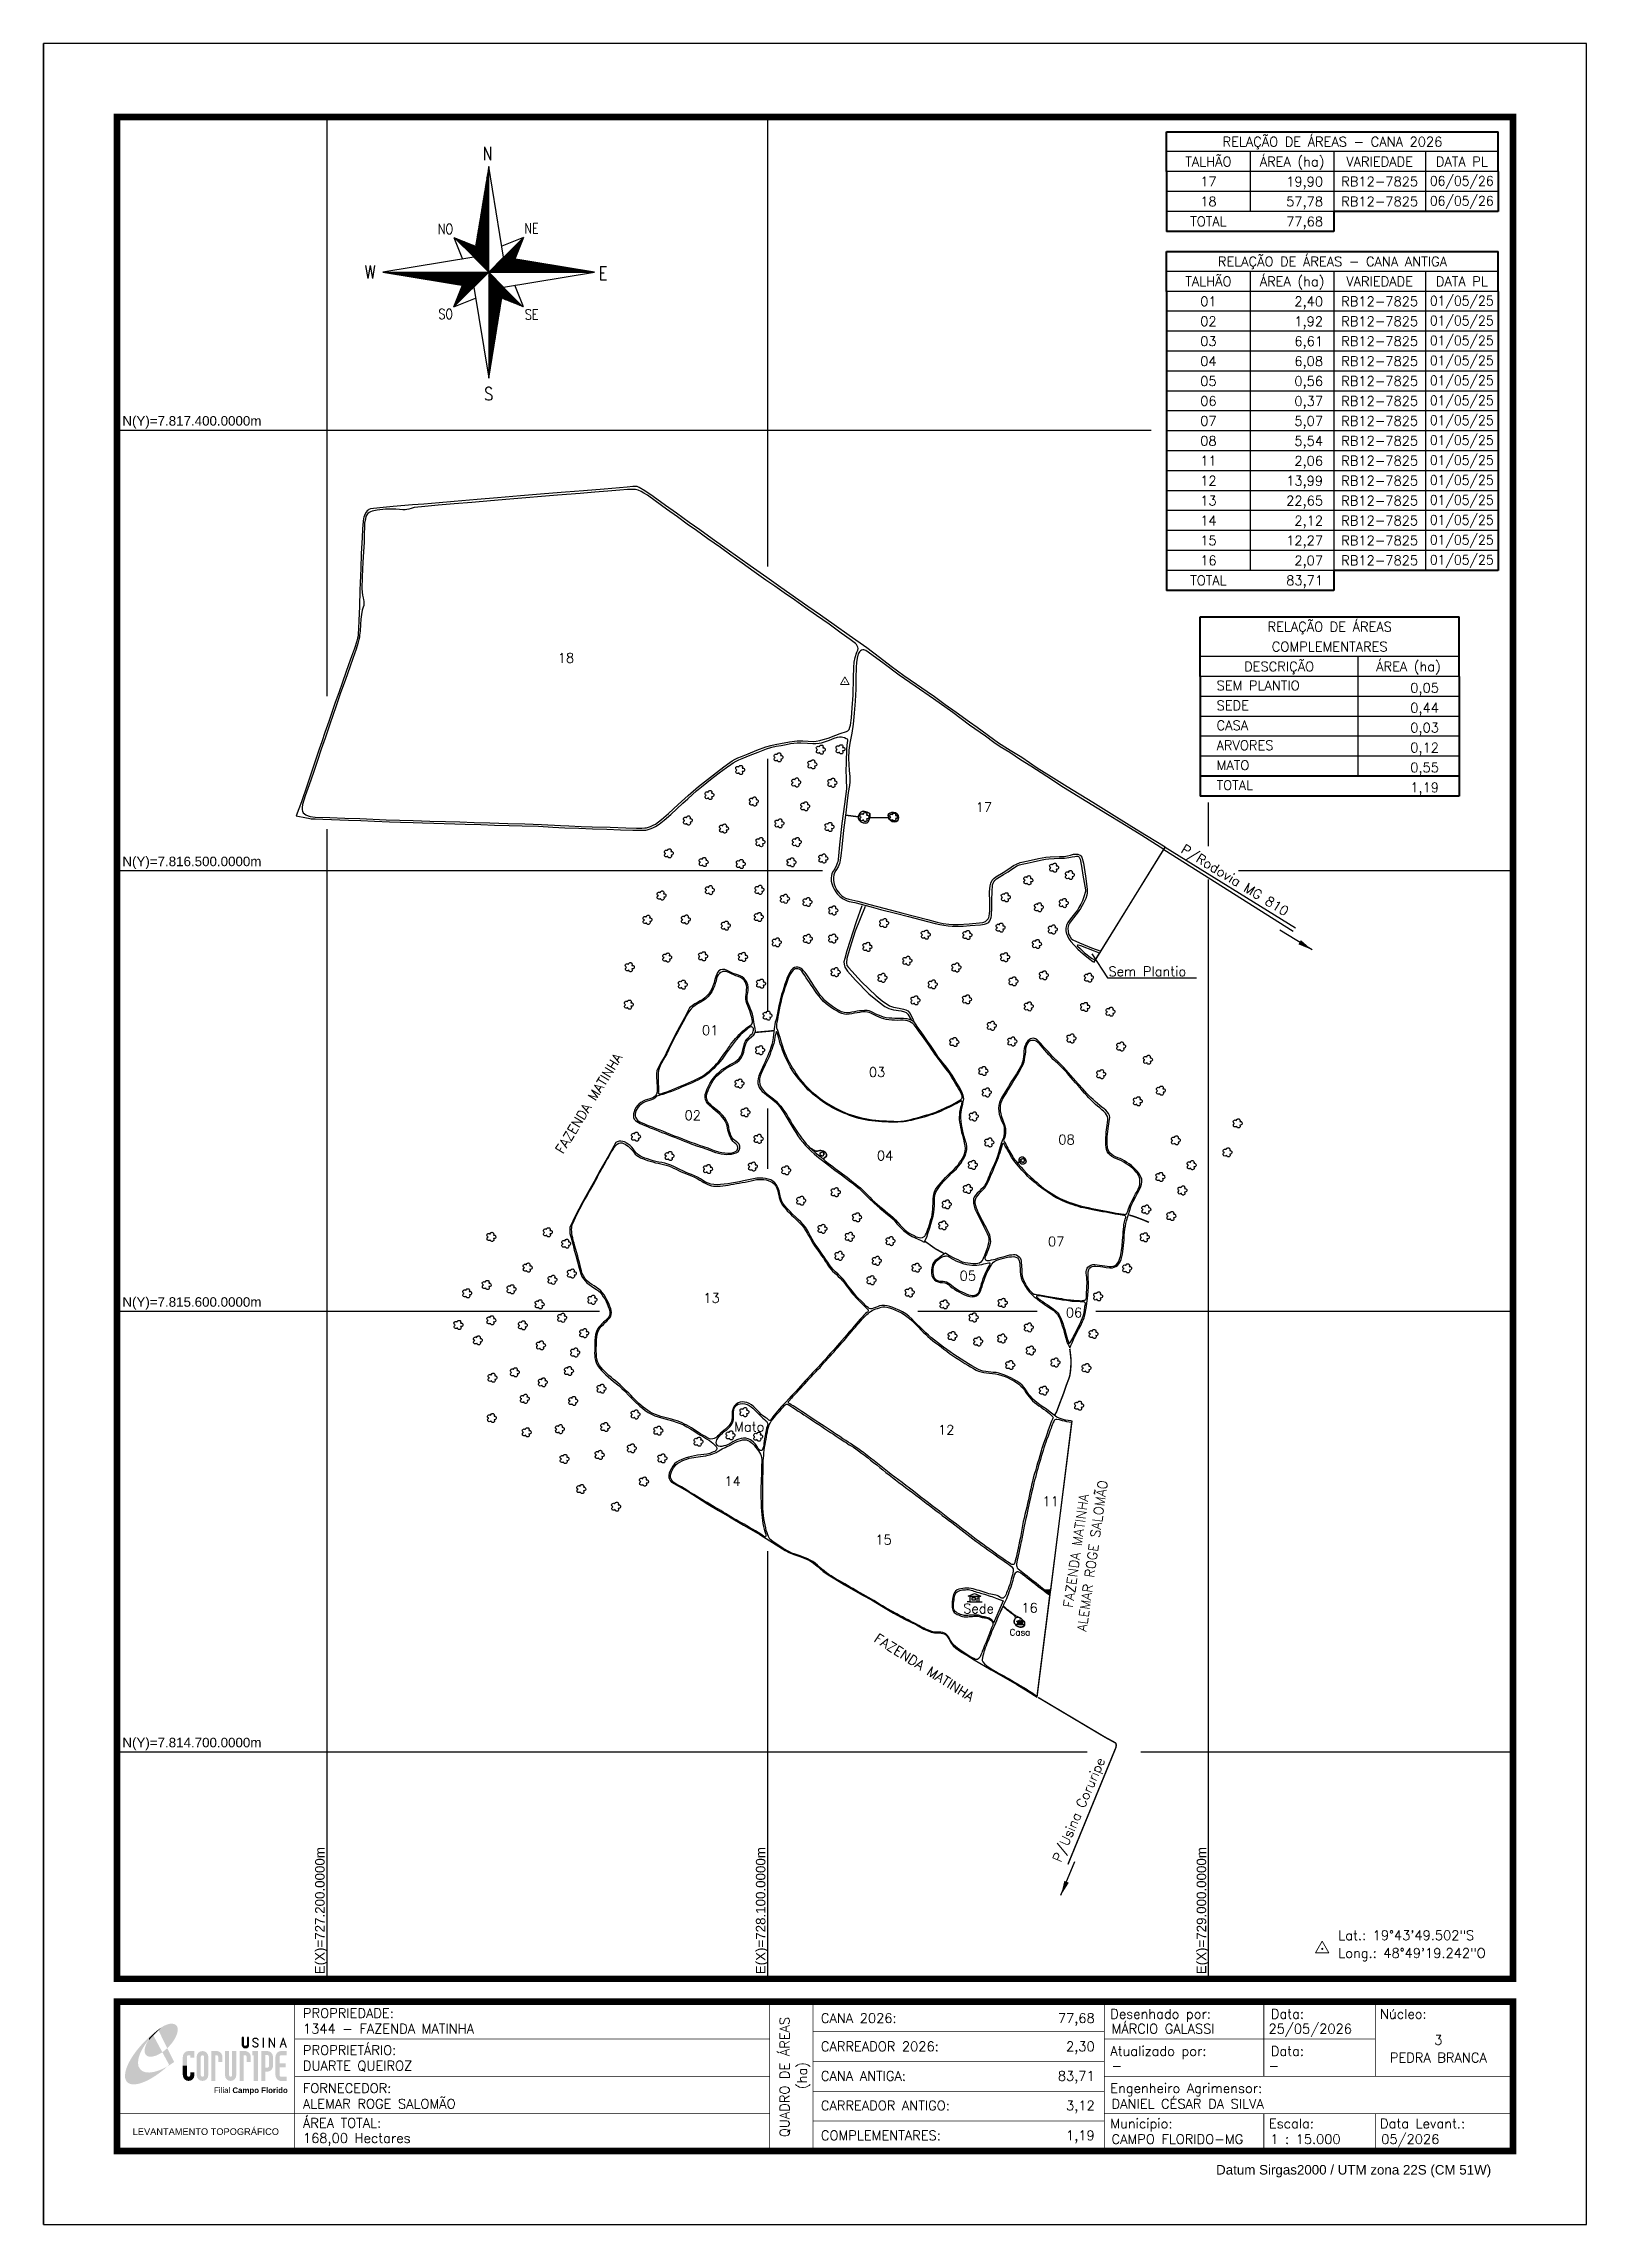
# Model space of a CAD drawing. Extents: x 726621 to 729771, y 7813734 to 7818189.
import ezdxf
from ezdxf.enums import TextEntityAlignment as Align

# ---------------------------------------------------------------- set-up
doc = ezdxf.new("R2010")
doc.units = 0
doc.header["$MEASUREMENT"] = 0
doc.linetypes.add('CONTINUO', pattern=[0])
doc.linetypes.add('LIN0', pattern=[0])
for name, color, linetype in [('01140001344', 1, 'Continuous'), ('01140001344001', 5, 'Continuous'), ('01140001344002', 5, 'Continuous'), ('01140001344003', 5, 'Continuous'), ('01140001344004', 5, 'Continuous'), ('01140001344005', 5, 'Continuous'), ('01140001344006', 5, 'Continuous'), ('01140001344007', 5, 'Continuous'), ('01140001344008', 5, 'Continuous'), ('01140001344011', 5, 'Continuous'), ('01140001344012', 5, 'Continuous'), ('01140001344013', 5, 'Continuous'), ('01140001344014', 5, 'Continuous'), ('01140001344015', 5, 'Continuous'), ('01140001344016', 5, 'Continuous'), ('01140001344017', 5, 'Continuous'), ('01140001344018', 5, 'Continuous'), ('_SIMBOLO ARVORE', 118, 'Continuous'), ('ARVORES', 3, 'Continuous'), ('CASA', 7, 'Continuous'), ('ESTRADA', 1, 'Continuous'), ('MALHA', 8, 'Continuous'), ('MARGEM', 5, 'Continuous'), ('MATO', 3, 'Continuous'), ('QUADRO_DE_AREAS_CANA_2023', 7, 'Continuous'), ('QUADRO_DE_AREAS_CANA_2025', 7, 'Continuous'), ('QUADRO_DE_AREAS_COMPLEMENTARES', 7, 'Continuous'), ('SEDE', 7, 'Continuous'), ('SEM PLANTIO', 30, 'Continuous'), ('SETA_NORTE', 3, 'Continuous'), ('TEXTO', 7, 'Continuous'), ('TEXTO CONFRONTANTES', 7, 'Continuous'), ('TEXTO_NUN_TAL', 7, 'Continuous')]:
    doc.layers.add(name, color=color, linetype=linetype)
doc.layers.add('TEXTO_DIVERSOS', color=7, linetype='Continuous', lineweight=5)
doc.styles.add('ARIAL', font='arial.ttf')
doc.styles.add('marcelo', font='arial.ttf')
doc.styles.add('ROMANS', font='romans')
doc.styles.add('Simplex', font='simplex.shx')
doc.styles.get("Standard").update_dxf_attribs({"font": 'arial.ttf'})
doc.dimstyles.new('ISO-25', dxfattribs={"dimtxt": 2.5, "dimasz": 2.5, "dimexe": 1.25, "dimexo": 0.625, "dimtad": 1, "dimtxsty": 'Standard', "dimcen": 2.5, "dimadec": 0, "dimazin": 0, "dimtfac": 1, "dimtmove": 0, "dimatfit": 3, "dimfxl": 1, "dimarcsym": 0})

msp = doc.modelspace()

# ---------------------------------------------------------------- texts
at = {"layer": 'MALHA'}
for s, p in [('N(Y)=7.817.400.0000m', (727065.9, 7817418.8)), ('N(Y)=7.816.500.0000m', (727065.9, 7816518.8)), ('N(Y)=7.815.600.0000m', (727065.9, 7815618.8)), ('N(Y)=7.814.700.0000m', (727065.9, 7814718.8))]:
    msp.add_text(s, height=19.5, dxfattribs=at).set_placement(p, align=Align.MIDDLE_RIGHT)
for s, p in [('E(X)=727.200.0000m', (727185.2, 7814505.2)), ('E(X)=728.100.0000m', (728085.2, 7814505.2)), ('E(X)=729.000.0000m', (728985.2, 7814505.2))]:
    msp.add_text(s, height=19.5, rotation=90, dxfattribs=at).set_placement(p, align=Align.MIDDLE_RIGHT)
at = {"layer": 'MARGEM', "color": 7, "linetype": 'Continuous', "lineweight": 9}
for s, style, p in [('PROPRIEDADE:', 'Simplex', (727150.7, 7814175.7)), ('Desenhado por:', 'Simplex', (728799.1, 7814174.2)), ('Data:', 'Simplex', (729127, 7814174.2)), ('Núcleo:', 'Simplex', (729349.8, 7814174.2)), ('PROPRIETÁRIO:', 'Simplex', (727150.7, 7814100.2)), ('Atualizado por:', 'Simplex', (728799.1, 7814098.3)), ('Data:', 'Simplex', (729127, 7814098.3)), ('FORNECEDOR:', 'Simplex', (727150.7, 7814022.4)), ('Engenheiro Agrimensor:', 'Simplex', (728799.1, 7814022.4)), ('ÁREA TOTAL:', 'Simplex', (727150.7, 7813951.4)), ('Municipio:', 'Simplex', (728799.1, 7813950.2)), ('Escala:', 'Simplex', (729123.1, 7813950.2)), ('Data Levant.:', 'Simplex', (729349.8, 7813950.2)), ('Datum Sirgas2000 / UTM zona 22S (CM 51W)', 'marcelo', (729015.2, 7813855.8))]:
    msp.add_text(s, height=19.5, dxfattribs=dict(at, style=style)).set_placement(p, align=Align.TOP_LEFT)
at = {"layer": 'MARGEM', "color": 7, "linetype": 'Continuous', "style": 'Simplex'}
for s, p in [('CANA 2026:', (728208.2, 7814165.6)), ('1344 - FAZENDA MATINHA', (727150.7, 7814143.9)), ('MÁRCIO GALASSI', (728801.6, 7814143.9)), ('25/05/2026', (729122.1, 7814143.9)), ('CARREADOR 2026:', (728208.2, 7814107.9)), ('DUARTE QUEIROZ', (727150.7, 7814068.4)), ('CANA ANTIGA:', (728208.2, 7814047.5)), ('-', (728801.6, 7814068.4)), ('-', (729122.1, 7814068.4)), ('ALEMAR ROGE SALOMÃO', (727150.7, 7813990.6)), ('CARREADOR ANTIGO:', (728208.2, 7813987)), ('DANIEL CÉSAR DA SILVA', (728801.6, 7813990.6)), ('168,00 Hectares', (727150.7, 7813920.6)), ('COMPLEMENTARES:', (728208.2, 7813926)), ('CAMPO FLORIDO-MG', (728801.6, 7813918.4)), ('1 : 15.000', (729125.7, 7813918.4)), ('05/2026', (729352.3, 7813918.4))]:
    msp.add_text(s, height=19.5, dxfattribs=at).set_placement(p, align=Align.TOP_LEFT)
for s, p in [('77,68', (728767.3, 7814165.6)), ('2,30', (728767.3, 7814107.9)), ('83,71', (728767.3, 7814047.5)), ('3,12', (728767.3, 7813987)), ('1,19', (728767.3, 7813926))]:
    msp.add_text(s, height=19.5, dxfattribs=at).set_placement(p, align=Align.TOP_RIGHT)
for s, p in [('QUADRO DE ÁREAS', (728134.2, 7814035.5)), ('(ha)', (728169.8, 7814038.5))]:
    msp.add_text(s, height=19.5, rotation=90, dxfattribs=at).set_placement(p, align=Align.MIDDLE_CENTER)
for s, p in [('3', (729469, 7814111.2)), ('PEDRA BRANCA', (729469, 7814075.2))]:
    msp.add_text(s, height=19.5, dxfattribs=at).set_placement(p, align=Align.MIDDLE_CENTER)
at = {"layer": 'MARGEM', "color": 7, "linetype": 'ByBlock'}
msp.add_text('LEVANTAMENTO TOPOGRÁFICO', height=13.5, dxfattribs=at).set_placement((726952.4, 7813924), align=Align.MIDDLE_CENTER)
at = {"layer": 'QUADRO_DE_AREAS_CANA_2023', "linetype": 'Continuous', "style": 'Simplex'}
for s, p in [('RELAÇÃO DE ÁREAS - CANA 2026', (729252.7, 7817989.1)), ('TALHÃO', (728999.5, 7817948.4)), ('ÁREA (ha)', (729170.3, 7817948.4)), ('VARIEDADE', (729349.1, 7817948.4)), ('DATA PL', (729516.9, 7817948.4)), ('17', (728999.5, 7817907.7)), ('18', (728999.5, 7817867)), ('TOTAL', (728999.5, 7817826.3))]:
    msp.add_text(s, height=19.5, dxfattribs=at).set_placement(p, align=Align.MIDDLE_CENTER)
for s, p in [('19,90', (729233.5, 7817897.8)), ('57,78', (729233.5, 7817857.1)), ('77,68', (729233.5, 7817816.4))]:
    msp.add_text(s, height=19.5, dxfattribs=at).set_placement(p, align=Align.RIGHT)
at = {"layer": 'QUADRO_DE_AREAS_CANA_2025', "linetype": 'Continuous', "style": 'Simplex'}
for s, p in [('RB12-7825', (729349.1, 7817907.7)), ('RB12-7825', (729349.1, 7817867)), ('RELAÇÃO DE ÁREAS - CANA ANTIGA', (729252.7, 7817744.4)), ('TALHÃO', (728999.5, 7817703.7)), ('ÁREA (ha)', (729170.3, 7817703.7)), ('VARIEDADE', (729349.1, 7817703.7)), ('DATA PL', (729516.9, 7817703.7)), ('01', (728999.5, 7817663)), ('RB12-7825', (729349.1, 7817663)), ('02', (728999.5, 7817622.2)), ('03', (728999.5, 7817581.5)), ('RB12-7825', (729349.1, 7817622.2)), ('RB12-7825', (729349.1, 7817581.5)), ('04', (728999.5, 7817540.8)), ('RB12-7825', (729349.1, 7817540.8)), ('05', (728999.5, 7817500.1)), ('RB12-7825', (729349.1, 7817500.1)), ('06', (728999.5, 7817459.4)), ('RB12-7825', (729349.1, 7817459.4)), ('07', (728999.5, 7817418.7)), ('RB12-7825', (729349.1, 7817418.7)), ('08', (728999.5, 7817378)), ('RB12-7825', (729349.1, 7817378)), ('11', (728999.5, 7817337.3)), ('RB12-7825', (729349.1, 7817337.3)), ('12', (728999.5, 7817296.6)), ('RB12-7825', (729349.1, 7817296.6)), ('13', (728999.5, 7817255.8)), ('RB12-7825', (729349.1, 7817255.8)), ('14', (728999.5, 7817215.1)), ('RB12-7825', (729349.1, 7817215.1)), ('15', (728999.5, 7817174.4)), ('RB12-7825', (729349.1, 7817174.4)), ('TOTAL', (728999.5, 7817093)), ('16', (728999.5, 7817133.7)), ('RB12-7825', (729349.1, 7817133.7))]:
    msp.add_text(s, height=19.5, dxfattribs=at).set_placement(p, align=Align.MIDDLE_CENTER)
at = {"layer": 'QUADRO_DE_AREAS_CANA_2025', "linetype": 'Continuous', "style": 'Simplex', "width": 0.95}
for s, p in [('06/05/26', (729516.8, 7817909)), ('06/05/26', (729516.8, 7817868.3)), ('01/05/25', (729516.8, 7817664.3)), ('01/05/25', (729516.8, 7817623.6)), ('01/05/25', (729516.8, 7817582.9)), ('01/05/25', (729516.8, 7817542.1)), ('01/05/25', (729516.8, 7817501.4)), ('01/05/25', (729516.8, 7817460.7)), ('01/05/25', (729516.8, 7817420)), ('01/05/25', (729516.8, 7817379.3)), ('01/05/25', (729516.8, 7817338.6)), ('01/05/25', (729516.8, 7817297.9)), ('01/05/25', (729516.8, 7817257.2)), ('01/05/25', (729516.8, 7817216.5)), ('01/05/25', (729516.8, 7817175.7)), ('01/05/25', (729516.8, 7817135))]:
    msp.add_text(s, height=19.5, dxfattribs=at).set_placement(p, align=Align.MIDDLE_CENTER)
at = {"layer": 'QUADRO_DE_AREAS_CANA_2025', "linetype": 'Continuous', "style": 'Simplex'}
for s, p in [('2,40', (729233.5, 7817653.1)), ('6,61', (729233.5, 7817571.7)), ('1,92', (729233.5, 7817612.4)), ('6,08', (729233.5, 7817531)), ('0,56', (729233.5, 7817490.3)), ('0,37', (729233.5, 7817449.5)), ('5,07', (729233.5, 7817408.8)), ('5,54', (729233.5, 7817368.1)), ('2,06', (729233.5, 7817327.4)), ('13,99', (729233.5, 7817286.7)), ('22,65', (729233.5, 7817246)), ('2,12', (729233.5, 7817205.3)), ('12,27', (729233.5, 7817164.6)), ('83,71', (729233.5, 7817083.1)), ('2,07', (729233.5, 7817123.9))]:
    msp.add_text(s, height=19.5, dxfattribs=at).set_placement(p, align=Align.RIGHT)
at = {"layer": 'QUADRO_DE_AREAS_COMPLEMENTARES', "linetype": 'Continuous', "style": 'Simplex'}
for s, p in [('RELAÇÃO DE ÁREAS', (729247.1, 7816998.3)), ('COMPLEMENTARES', (729247.1, 7816957.6)), ('DESCRIÇÃO', (729143.8, 7816916.9)), ('ÁREA (ha)', (729407.9, 7816916.9))]:
    msp.add_text(s, height=19.5, dxfattribs=at).set_placement(p, align=Align.MIDDLE_CENTER)
for s, p in [('SEM PLANTIO', (729016.2, 7816878.2)), ('SEDE', (729016.2, 7816837.5)), ('CASA', (729016.2, 7816796.8)), ('ARVORES', (729016.2, 7816756.1)), ('MATO', (729016.2, 7816715.4)), ('TOTAL', (729016.2, 7816674.7))]:
    msp.add_text(s, height=19.5, dxfattribs=at).set_placement(p, align=Align.MIDDLE_LEFT)
for s, p in [('0,05', (729470.2, 7816863.7)), ('0,44', (729470.2, 7816823)), ('0,03', (729470.2, 7816782.3)), ('0,12', (729470.2, 7816741.6)), ('0,55', (729470.2, 7816700.9)), ('1,19', (729470.2, 7816660.2))]:
    msp.add_text(s, height=19.5, dxfattribs=at).set_placement(p, align=Align.RIGHT)
at = {"layer": 'TEXTO', "linetype": 'ByBlock', "style": 'Simplex'}
for s, p in [('Lat.: 19°43\'49.502"S', (729264.7, 7814315.3, 985.2)), ('Long.: 48°49\'19.242"O', (729264.7, 7814279, 985.2))]:
    msp.add_text(s, height=19.5, dxfattribs=at).set_placement(p)
at = {"layer": 'TEXTO CONFRONTANTES', "linetype": 'Continuous', "style": 'Simplex'}
for s, rotation, p in [('FAZENDA MATINHA', 58.4633, (727681.4, 7815919.7, -639.6)), ('ALEMAR ROGE SALOMÃO', 81.9066, (728750.1, 7814944.5, -639.6)), ('FAZENDA MATINHA', 81.9066, (728722.5, 7814993.4, -639.6)), ('FAZENDA MATINHA', 327.8036, (728315.2, 7814926.4, -639.6))]:
    msp.add_text(s, height=19.5, rotation=rotation, dxfattribs=at).set_placement(p)
at = {"layer": 'TEXTO_DIVERSOS', "linetype": 'Continuous', "style": 'Simplex'}
for s, rotation, p in [('P/Rodovia MG 810', 328.3471, (728941.5, 7816538.3)), ('P/Usina Coruripe', 66.5892, (728698.2, 7814472.7))]:
    msp.add_text(s, height=19.5, rotation=rotation, dxfattribs=at).set_placement(p)
for s, height, p in [('Sem Plantio', 19.5, (728795.4, 7816284.4)), ('Mato', 19.5, (728030.9, 7815354.3, -639.6)), ('Sede', 19.5, (728498.7, 7814982.7, -639.6)), ('Casa', 13, (728593.6, 7814937.6, -639.6))]:
    msp.add_text(s, height=height, dxfattribs=at).set_placement(p)
at = {"layer": 'TEXTO_NUN_TAL', "linetype": 'Continuous', "style": 'Simplex'}
for s, p in [('18', (727671, 7816924.8, -639.6)), ('17', (728524.1, 7816620, -639.6)), ('01', (727965.5, 7816164.2, -639.6)), ('03', (728306.3, 7816078.8, -639.6)), ('02', (727929.9, 7815990.4, -639.6)), ('08', (728693.1, 7815940.7, -639.6)), ('04', (728322.6, 7815908, -639.6)), ('07', (728672, 7815732.7, -639.6)), ('05', (728491.5, 7815662.6, -639.6)), ('13', (727968.1, 7815617.2, -639.6)), ('06', (728708.3, 7815587.4, -639.6)), ('12', (728447.3, 7815347.8, -639.6)), ('14', (728011.1, 7815242.9, -639.6)), ('11', (728660.6, 7815202, -639.6)), ('15', (728319.4, 7815123.3, -639.6)), ('16', (728617.6, 7814984.2, -639.6))]:
    msp.add_text(s, height=19.5, dxfattribs=at).set_placement(p)

# ---------------------------------------------------------------- blocks, each defined once
blk = doc.blocks.new('hgty')
at = {"color": 7, "linetype": 'Continuous'}
for p, q in [((730210.303, 7819691.089), (730210.467, 7819691.162)), ((730210.35, 7819691.089), (730210.303, 7819691.089)), ((730210.35, 7819691.089), (730210.35, 7819690.948)), ((730210.35, 7819691.089), (730210.583, 7819691.089)), ((730210.467, 7819691.162), (730210.63, 7819691.089)), ((730210.538, 7819690.948), (730210.538, 7819691.047)), ((730210.538, 7819691.047), (730210.583, 7819691.047)), ((730210.583, 7819690.948), (730210.583, 7819691.089)), ((730210.583, 7819691.089), (730210.63, 7819691.089)), ((730210.35, 7819690.948), (730210.274, 7819690.948)), ((730210.35, 7819690.948), (730210.583, 7819690.948)), ((730210.583, 7819690.948), (730210.659, 7819690.948))]:
    blk.add_line(p, q, dxfattribs=at)
blk.add_lwpolyline([(730210.493, 7819691.047), (730210.395, 7819691.047), (730210.395, 7819691.001), (730210.493, 7819691.001)], close=True, dxfattribs=at)
blk = doc.blocks.new('A$C309442C0')
at = {"layer": 'SETA_NORTE', "linetype": 'Continuous'}
h = blk.add_hatch(dxfattribs=at)
h.set_pattern_fill('ANSI31', color=256, scale=0.1375, angle=-90, style=0)
h.set_pattern_definition([(315, (-215853.3434, 13873.16845), (0.3086963042, 0.3086963042), [])])
h.paths.add_polyline_path([(73.5, 97.4), (74.7, 104.9), (60, 110.8)])
h = blk.add_hatch(dxfattribs=at)
h.set_pattern_fill('ANSI31', color=256, scale=0.1375, angle=180, style=0)
h.set_pattern_definition([(225, (13869.59828, 216024.21475), (0.3086963042, -0.3086963042), [])])
h.paths.add_polyline_path([(93.8, 97.4), (101.4, 96.2), (107.3, 110.8)])
h = blk.add_hatch(dxfattribs=at)
h.set_pattern_fill('ANSI31', color=256, scale=0.1375, style=0)
h.set_pattern_definition([(45, (-13702.2971, -215849.77324), (-0.3086963042, 0.3086963042), [])])
h.paths.add_polyline_path([(73.5, 77), (65.9, 78.3), (60, 63.6)])
h = blk.add_hatch(dxfattribs=at)
h.set_pattern_fill('ANSI31', color=256, scale=0.1375, angle=90, style=0)
h.set_pattern_definition([(135, (216020.6446, -13698.72693), (-0.3086963042, -0.3086963042), [])])
h.paths.add_polyline_path([(93.8, 77), (92.6, 69.5), (107.3, 63.6)])
for p, q in [((81.6, 146.8), (83.7, 148.9)), ((81.7, 147.6), (83.7, 149.5)), ((81.8, 148.3), (83.7, 150.1)), ((82, 149.1), (83.7, 150.8)), ((82.1, 149.9), (83.7, 151.4)), ((82.2, 150.6), (83.7, 152.1)), ((82.3, 151.4), (83.7, 152.7)), ((82.5, 152.2), (83.7, 153.3)), ((82.6, 152.9), (83.7, 154)), ((82.7, 153.7), (83.7, 154.6)), ((82.9, 154.4), (83.7, 155.2)), ((83, 155.2), (83.7, 155.9)), ((83.1, 156), (83.7, 156.5)), ((83.2, 156.7), (83.7, 157.2)), ((83.4, 157.5), (83.7, 157.8)), ((83.5, 158.3), (83.7, 158.4)), ((83.6, 159), (83.7, 159.1)), ((78.7, 129.3), (83.7, 134.2)), ((78.8, 130), (83.7, 134.9)), ((79, 130.8), (83.7, 135.5)), ((79.1, 131.6), (83.7, 136.1)), ((79.2, 132.3), (83.7, 136.8)), ((79.3, 133.1), (83.7, 137.4)), ((79.5, 133.8), (83.7, 138)), ((79.6, 134.6), (83.7, 138.7)), ((79.7, 135.4), (83.7, 139.3)), ((79.8, 136.1), (83.7, 140)), ((80, 136.9), (83.7, 140.6)), ((80.1, 137.7), (83.7, 141.2)), ((80.2, 138.4), (83.7, 141.9)), ((80.3, 139.2), (83.7, 142.5)), ((80.5, 139.9), (83.7, 143.1)), ((80.6, 140.7), (83.7, 143.8)), ((80.7, 141.5), (83.7, 144.4)), ((80.8, 142.2), (83.7, 145)), ((81, 143), (83.7, 145.7)), ((81.1, 143.8), (83.7, 146.3)), ((81.2, 144.5), (83.7, 147)), ((81.3, 145.3), (83.7, 147.6)), ((81.5, 146.1), (83.7, 148.2)), ((75.7, 111), (83.7, 118.9)), ((75.8, 111.7), (83.7, 119.6)), ((75.9, 112.5), (83.7, 120.2)), ((76.1, 113.3), (83.7, 120.8)), ((76.2, 114), (83.7, 121.5)), ((76.3, 114.8), (83.7, 122.1)), ((76.4, 115.5), (83.7, 122.8)), ((76.6, 116.3), (83.7, 123.4)), ((76.7, 117.1), (83.7, 124)), ((76.8, 117.8), (83.7, 124.7)), ((76.9, 118.6), (83.7, 125.3)), ((77.1, 119.4), (83.7, 125.9)), ((77.2, 120.1), (83.7, 126.6)), ((77.3, 120.9), (83.7, 127.2)), ((77.4, 121.6), (83.7, 127.8)), ((77.6, 122.4), (83.7, 128.5)), ((77.7, 123.2), (83.7, 129.1)), ((77.8, 123.9), (83.7, 129.8)), ((78, 124.7), (83.7, 130.4)), ((78.1, 125.5), (83.7, 131)), ((78.2, 126.2), (83.7, 131.7)), ((78.3, 127), (83.7, 132.3)), ((78.5, 127.7), (83.7, 132.9)), ((78.6, 128.5), (83.7, 133.6)), ((60, 110.8), (74.7, 104.9)), ((60, 110.8), (65.9, 96.2)), ((73.5, 97.3), (83.7, 107.5)), ((73.6, 98), (83.7, 108.1)), ((73.7, 98.8), (83.7, 108.7)), ((73.8, 99.5), (83.7, 109.4)), ((73.8, 97), (83.7, 106.8)), ((73.9, 100.3), (83.7, 110)), ((74.1, 101.1), (83.7, 110.6)), ((74.2, 101.8), (83.7, 111.3)), ((74.2, 96.7), (83.7, 106.2)), ((74.3, 102.6), (83.7, 111.9)), ((74.4, 103.3), (83.7, 112.6)), ((74.5, 96.4), (83.7, 105.6)), ((74.6, 104.1), (83.7, 113.2)), ((74.7, 104.9), (83.7, 113.8)), ((74.8, 105.6), (83.7, 114.5)), ((74.8, 96.1), (83.7, 104.9)), ((74.9, 106.4), (83.7, 115.1)), ((75.1, 107.2), (83.7, 115.7)), ((75.1, 95.7), (83.7, 104.3)), ((75.2, 107.9), (83.7, 116.4)), ((75.3, 108.7), (83.7, 117)), ((75.4, 109.4), (83.7, 117.7)), ((75.6, 110.2), (83.7, 118.3)), ((107.3, 110.8), (92.6, 104.9)), ((107.3, 110.8), (101.4, 96.2)), ((75.4, 95.4), (83.7, 103.6)), ((75.8, 95.1), (83.7, 103)), ((76.1, 94.8), (83.7, 102.4)), ((76.4, 94.5), (83.7, 101.7)), ((76.7, 94.2), (83.7, 101.1)), ((77, 93.8), (83.7, 100.5)), ((77.4, 93.5), (83.7, 99.8)), ((77.7, 93.2), (83.7, 99.2)), ((78, 92.9), (83.7, 98.5)), ((78.3, 92.6), (83.7, 97.9)), ((78.6, 92.2), (83.7, 97.3)), ((78.9, 91.9), (83.7, 96.6)), ((79.3, 91.6), (83.7, 96)), ((79.6, 91.3), (83.7, 95.4)), ((79.9, 91), (83.7, 94.7)), ((80.2, 90.7), (83.7, 94.1)), ((80.5, 90.3), (83.7, 93.4)), ((80.9, 90), (83.7, 92.8)), ((81.2, 89.7), (83.7, 92.2)), ((81.5, 89.4), (83.7, 91.5)), ((81.8, 89.1), (83.7, 90.9)), ((82.1, 88.7), (83.7, 90.3)), ((82.4, 88.4), (83.7, 89.6)), ((83.8, 87.2), (94, 97.4)), ((84.4, 87.2), (94.5, 97.3)), ((85.1, 87.2), (95.1, 97.2)), ((85.7, 87.2), (95.6, 97.1)), ((86.3, 87.2), (96.2, 97)), ((87, 87.2), (96.7, 96.9)), ((87.6, 87.2), (97.2, 96.9)), ((88.3, 87.2), (97.8, 96.8)), ((88.9, 87.2), (98.3, 96.7)), ((89.5, 87.2), (98.9, 96.6)), ((90.2, 87.2), (99.4, 96.5)), ((90.8, 87.2), (100, 96.4)), ((91.4, 87.2), (100.5, 96.3)), ((92.1, 87.2), (101.1, 96.2)), ((92.7, 87.2), (101.6, 96.1)), ((93.4, 87.2), (102.2, 96)), ((94, 87.2), (102.7, 96)), ((94.6, 87.2), (103.3, 95.9)), ((95.3, 87.2), (103.8, 95.8)), ((95.9, 87.2), (104.4, 95.7)), ((96.5, 87.2), (104.9, 95.6)), ((97.2, 87.2), (105.5, 95.5)), ((97.8, 87.2), (106, 95.4)), ((98.4, 87.2), (106.5, 95.3)), ((99.1, 87.2), (107.1, 95.2)), ((99.7, 87.2), (107.6, 95.1)), ((100.4, 87.2), (108.2, 95.1)), ((101, 87.2), (108.7, 95)), ((101.6, 87.2), (109.3, 94.9)), ((102.3, 87.2), (109.8, 94.8)), ((102.9, 87.2), (110.4, 94.7)), ((103.5, 87.2), (110.9, 94.6)), ((104.2, 87.2), (111.5, 94.5)), ((104.8, 87.2), (112, 94.4)), ((105.5, 87.2), (112.6, 94.3)), ((106.1, 87.2), (113.1, 94.2)), ((106.7, 87.2), (113.7, 94.1)), ((107.4, 87.2), (114.2, 94.1)), ((108, 87.2), (114.8, 94)), ((108.6, 87.2), (115.3, 93.9)), ((109.3, 87.2), (115.8, 93.8)), ((109.9, 87.2), (116.4, 93.7)), ((110.6, 87.2), (116.9, 93.6)), ((111.2, 87.2), (117.5, 93.5)), ((111.8, 87.2), (118, 93.4)), ((112.5, 87.2), (118.6, 93.3)), ((113.1, 87.2), (119.1, 93.2)), ((113.7, 87.2), (119.7, 93.2)), ((114.4, 87.2), (120.2, 93.1)), ((115, 87.2), (120.8, 93)), ((115.6, 87.2), (121.3, 92.9)), ((116.3, 87.2), (121.9, 92.8)), ((116.9, 87.2), (122.4, 92.7)), ((117.6, 87.2), (123, 92.6)), ((118.2, 87.2), (123.5, 92.5)), ((118.8, 87.2), (124, 92.4)), ((119.5, 87.2), (124.6, 92.3)), ((120.1, 87.2), (125.1, 92.3)), ((120.7, 87.2), (125.7, 92.2)), ((121.4, 87.2), (126.2, 92.1)), ((122, 87.2), (126.8, 92)), ((122.7, 87.2), (127.3, 91.9)), ((123.3, 87.2), (127.9, 91.8)), ((123.9, 87.2), (128.4, 91.7)), ((124.6, 87.2), (129, 91.6)), ((125.2, 87.2), (129.5, 91.5)), ((125.8, 87.2), (130.1, 91.4)), ((126.5, 87.2), (130.6, 91.4)), ((127.1, 87.2), (131.2, 91.3)), ((127.8, 87.2), (131.7, 91.2)), ((128.4, 87.2), (132.3, 91.1)), ((129, 87.2), (132.8, 91)), ((129.7, 87.2), (133.3, 90.9)), ((130.3, 87.2), (133.9, 90.8)), ((130.9, 87.2), (134.4, 90.7)), ((131.6, 87.2), (135, 90.6)), ((132.2, 87.2), (135.5, 90.5)), ((132.8, 87.2), (136.1, 90.5)), ((133.5, 87.2), (136.6, 90.4)), ((134.1, 87.2), (137.2, 90.3)), ((134.8, 87.2), (137.7, 90.2)), ((135.4, 87.2), (138.3, 90.1)), ((136, 87.2), (138.8, 90)), ((136.7, 87.2), (139.4, 89.9)), ((137.3, 87.2), (139.9, 89.8)), ((137.9, 87.2), (140.5, 89.7)), ((138.6, 87.2), (141, 89.6)), ((139.2, 87.2), (141.6, 89.6)), ((139.9, 87.2), (142.1, 89.5)), ((140.5, 87.2), (142.6, 89.4)), ((141.1, 87.2), (143.2, 89.3)), ((141.8, 87.2), (143.7, 89.2)), ((142.4, 87.2), (144.3, 89.1)), ((11.8, 87.2), (11.8, 87.2)), ((12.3, 87.1), (12.4, 87.2)), ((12.9, 87), (13.1, 87.2)), ((13.4, 86.9), (13.7, 87.2)), ((14, 86.8), (14.4, 87.2)), ((14.5, 86.7), (15, 87.2)), ((15.1, 86.6), (15.6, 87.2)), ((15.6, 86.6), (16.3, 87.2)), ((16.2, 86.5), (16.9, 87.2)), ((16.7, 86.4), (17.5, 87.2)), ((17.2, 86.3), (18.2, 87.2)), ((17.8, 86.2), (18.8, 87.2)), ((18.3, 86.1), (19.5, 87.2)), ((18.9, 86), (20.1, 87.2)), ((19.4, 85.9), (20.7, 87.2)), ((20, 85.8), (21.4, 87.2)), ((20.5, 85.7), (22, 87.2)), ((21.1, 85.7), (22.6, 87.2)), ((21.6, 85.6), (23.3, 87.2)), ((22.2, 85.5), (23.9, 87.2)), ((22.7, 85.4), (24.6, 87.2)), ((23.3, 85.3), (25.2, 87.2)), ((23.8, 85.2), (25.8, 87.2)), ((24.4, 85.1), (26.5, 87.2)), ((24.9, 85), (27.1, 87.2)), ((25.5, 84.9), (27.7, 87.2)), ((26, 84.8), (28.4, 87.2)), ((26.5, 84.8), (29, 87.2)), ((27.1, 84.7), (29.6, 87.2)), ((27.6, 84.6), (30.3, 87.2)), ((28.2, 84.5), (30.9, 87.2)), ((28.7, 84.4), (31.6, 87.2)), ((29.3, 84.3), (32.2, 87.2)), ((29.8, 84.2), (32.8, 87.2)), ((30.4, 84.1), (33.5, 87.2)), ((30.9, 84), (34.1, 87.2)), ((31.5, 83.9), (34.7, 87.2)), ((32, 83.9), (35.4, 87.2)), ((32.6, 83.8), (36, 87.2)), ((33.1, 83.7), (36.7, 87.2)), ((33.7, 83.6), (37.3, 87.2)), ((34.2, 83.5), (37.9, 87.2)), ((34.7, 83.4), (38.6, 87.2)), ((35.3, 83.3), (39.2, 87.2)), ((35.8, 83.2), (39.8, 87.2)), ((36.4, 83.1), (40.5, 87.2)), ((36.9, 83), (41.1, 87.2)), ((37.5, 83), (41.8, 87.2)), ((38, 82.9), (42.4, 87.2)), ((38.6, 82.8), (43, 87.2)), ((39.1, 82.7), (43.7, 87.2)), ((39.7, 82.6), (44.3, 87.2)), ((40.2, 82.5), (44.9, 87.2)), ((40.8, 82.4), (45.6, 87.2)), ((41.3, 82.3), (46.2, 87.2)), ((41.9, 82.2), (46.8, 87.2)), ((42.4, 82.1), (47.5, 87.2)), ((43, 82.1), (48.1, 87.2)), ((43.5, 82), (48.8, 87.2)), ((44, 81.9), (49.4, 87.2)), ((44.6, 81.8), (50, 87.2)), ((45.1, 81.7), (50.7, 87.2)), ((45.7, 81.6), (51.3, 87.2)), ((46.2, 81.5), (51.9, 87.2)), ((46.8, 81.4), (52.6, 87.2)), ((47.3, 81.3), (53.2, 87.2)), ((47.9, 81.2), (53.9, 87.2)), ((48.4, 81.2), (54.5, 87.2)), ((49, 81.1), (55.1, 87.2)), ((49.5, 81), (55.8, 87.2)), ((50.1, 80.9), (56.4, 87.2)), ((50.6, 80.8), (57, 87.2)), ((51.2, 80.7), (57.7, 87.2)), ((51.7, 80.6), (58.3, 87.2)), ((52.3, 80.5), (59, 87.2)), ((52.8, 80.4), (59.6, 87.2)), ((53.3, 80.3), (60.2, 87.2)), ((53.9, 80.3), (60.9, 87.2)), ((54.4, 80.2), (61.5, 87.2)), ((55, 80.1), (62.1, 87.2)), ((55.5, 80), (62.8, 87.2)), ((56.1, 79.9), (63.4, 87.2)), ((56.6, 79.8), (64, 87.2)), ((57.2, 79.7), (64.7, 87.2)), ((57.7, 79.6), (65.3, 87.2)), ((58.3, 79.5), (66, 87.2)), ((58.8, 79.4), (66.6, 87.2)), ((59.4, 79.4), (67.2, 87.2)), ((59.9, 79.3), (67.9, 87.2)), ((83.7, 87.2), (60, 63.6)), ((60, 63.6), (65.9, 78.3)), ((60.5, 79.2), (68.5, 87.2)), ((61, 79.1), (69.1, 87.2)), ((61.5, 79), (69.8, 87.2)), ((62.1, 78.9), (70.4, 87.2)), ((62.6, 78.8), (71.1, 87.2)), ((63.2, 78.7), (71.7, 87.2)), ((63.7, 78.6), (72.3, 87.2)), ((64.3, 78.5), (73, 87.2)), ((64.8, 78.4), (73.6, 87.2)), ((65.4, 78.4), (74.2, 87.2)), ((65.9, 78.3), (74.9, 87.2)), ((66.5, 78.2), (75.5, 87.2)), ((67, 78.1), (76.2, 87.2)), ((67.6, 78), (76.8, 87.2)), ((68.1, 77.9), (77.4, 87.2)), ((68.7, 77.8), (78.1, 87.2)), ((69.2, 77.7), (78.7, 87.2)), ((69.8, 77.6), (79.3, 87.2)), ((70.3, 77.5), (80, 87.2)), ((70.8, 77.5), (80.6, 87.2)), ((71.4, 77.4), (81.2, 87.2)), ((71.9, 77.3), (81.9, 87.2)), ((72.5, 77.2), (82.5, 87.2)), ((73, 77.1), (83.2, 87.2)), ((82.8, 88.1), (83.7, 89)), ((83.1, 87.8), (83.7, 88.4)), ((83.4, 87.5), (83.7, 87.7)), ((83.7, 87.1), (83.7, 87.1)), ((83.7, 86.4), (84, 86.8)), ((83.7, 85.8), (84.4, 86.5)), ((83.7, 85.2), (84.7, 86.2)), ((83.7, 84.5), (85, 85.9)), ((83.7, 83.9), (85.3, 85.6)), ((83.7, 83.3), (85.6, 85.2)), ((83.7, 82.6), (86, 84.9)), ((83.7, 82), (86.3, 84.6)), ((83.7, 81.3), (86.6, 84.3)), ((83.7, 80.7), (86.9, 84)), ((83.7, 80.1), (87.2, 83.6)), ((83.7, 79.4), (87.5, 83.3)), ((83.7, 78.8), (87.9, 83)), ((83.7, 78.2), (88.2, 82.7)), ((83.7, 77.5), (88.5, 82.4)), ((83.7, 76.9), (88.8, 82.1)), ((83.7, 76.2), (89.1, 81.7)), ((83.7, 75.6), (89.5, 81.4)), ((83.7, 75), (89.8, 81.1)), ((83.7, 74.3), (90.1, 80.8)), ((83.7, 73.7), (90.4, 80.5)), ((83.7, 73.1), (90.7, 80.1)), ((83.7, 72.4), (91, 79.8)), ((83.7, 71.8), (91.4, 79.5)), ((83.7, 71.2), (91.7, 79.2)), ((83.7, 70.5), (92, 78.9)), ((83.7, 69.9), (92.3, 78.5)), ((83.7, 69.2), (92.6, 78.2)), ((83.7, 68.6), (93, 77.9)), ((83.7, 68), (93.3, 77.6)), ((83.7, 67.3), (93.6, 77.3)), ((83.7, 66.7), (93.8, 76.9)), ((83.7, 66.1), (93.7, 76.1)), ((83.7, 65.4), (93.6, 75.3)), ((83.7, 64.8), (93.4, 74.6)), ((107.3, 63.6), (101.4, 78.3)), ((143, 87.2), (144.8, 89)), ((143.7, 87.2), (145.4, 88.9)), ((144.3, 87.2), (145.9, 88.8)), ((144.9, 87.2), (146.5, 88.7)), ((145.6, 87.2), (147, 88.7)), ((146.2, 87.2), (147.6, 88.6)), ((146.9, 87.2), (148.1, 88.5)), ((147.5, 87.2), (148.7, 88.4)), ((148.1, 87.2), (149.2, 88.3)), ((148.8, 87.2), (149.8, 88.2)), ((149.4, 87.2), (150.3, 88.1)), ((150, 87.2), (150.8, 88)), ((150.7, 87.2), (151.4, 87.9)), ((151.3, 87.2), (151.9, 87.8)), ((152, 87.2), (152.5, 87.8)), ((152.6, 87.2), (153, 87.7)), ((153.2, 87.2), (153.6, 87.6)), ((153.9, 87.2), (154.1, 87.5)), ((154.5, 87.2), (154.7, 87.4)), ((155.1, 87.2), (155.2, 87.3)), ((60, 63.6), (74.7, 69.5)), ((83.7, 64.1), (93.3, 73.8)), ((83.7, 63.5), (93.2, 73)), ((83.7, 62.9), (93.1, 72.3)), ((83.7, 62.2), (92.9, 71.5)), ((83.7, 61.6), (92.8, 70.8)), ((83.7, 61), (92.7, 70)), ((83.7, 60.3), (92.6, 69.2)), ((83.7, 59.7), (92.4, 68.5)), ((83.7, 59), (92.3, 67.7)), ((83.7, 58.4), (92.2, 66.9)), ((83.7, 57.8), (92.1, 66.2)), ((83.7, 57.1), (91.9, 65.4)), ((83.7, 56.5), (91.8, 64.7)), ((83.7, 55.9), (91.7, 63.9)), ((83.7, 55.2), (91.6, 63.1)), ((83.7, 54.6), (91.4, 62.4)), ((83.7, 54), (91.3, 61.6)), ((83.7, 53.3), (91.2, 60.8)), ((83.7, 52.7), (91.1, 60.1)), ((107.3, 63.6), (92.6, 69.5)), ((83.7, 52), (90.9, 59.3)), ((83.7, 51.4), (90.8, 58.6)), ((83.7, 50.8), (90.7, 57.8)), ((83.7, 50.1), (90.5, 57)), ((83.7, 49.5), (90.4, 56.3)), ((83.7, 48.9), (90.3, 55.5)), ((83.7, 48.2), (90.2, 54.7)), ((83.7, 47.6), (90, 54)), ((83.7, 46.9), (89.9, 53.2)), ((83.7, 46.3), (89.8, 52.5)), ((83.7, 45.7), (89.7, 51.7)), ((83.7, 45), (89.5, 50.9)), ((83.7, 44.4), (89.4, 50.2)), ((83.7, 43.8), (89.3, 49.4)), ((83.7, 43.1), (89.2, 48.6)), ((83.7, 42.5), (89, 47.9)), ((83.7, 41.8), (88.9, 47.1)), ((83.7, 41.2), (88.8, 46.3)), ((83.7, 40.6), (88.7, 45.6)), ((83.7, 39.9), (88.5, 44.8)), ((83.7, 39.3), (88.4, 44.1)), ((83.7, 38.7), (88.3, 43.3)), ((83.7, 38), (88.2, 42.5)), ((83.7, 37.4), (88, 41.8)), ((83.7, 36.8), (87.9, 41)), ((83.7, 36.1), (87.8, 40.2)), ((83.7, 35.5), (87.7, 39.5)), ((83.7, 34.8), (87.5, 38.7)), ((83.7, 34.2), (87.4, 38)), ((83.7, 33.6), (87.3, 37.2)), ((83.7, 32.9), (87.2, 36.4)), ((83.7, 32.3), (87, 35.7)), ((83.7, 31.7), (86.9, 34.9)), ((83.7, 31), (86.8, 34.1)), ((83.7, 30.4), (86.7, 33.4)), ((83.7, 29.7), (86.5, 32.6)), ((83.7, 29.1), (86.4, 31.9)), ((83.7, 28.5), (86.3, 31.1)), ((83.7, 27.8), (86.2, 30.3)), ((83.7, 27.2), (86, 29.6)), ((83.7, 26.6), (85.9, 28.8)), ((83.7, 25.9), (85.8, 28)), ((83.7, 25.3), (85.6, 27.3)), ((83.7, 24.6), (85.5, 26.5)), ((83.7, 24), (85.4, 25.8)), ((83.7, 23.4), (85.3, 25)), ((83.7, 22.7), (85.1, 24.2)), ((83.7, 22.1), (85, 23.5)), ((83.7, 21.5), (84.9, 22.7)), ((83.7, 20.8), (84.8, 21.9)), ((83.7, 20.2), (84.6, 21.2)), ((83.7, 19.6), (84.5, 20.4)), ((83.7, 18.9), (84.4, 19.7)), ((83.7, 18.3), (84.3, 18.9)), ((83.7, 17.6), (84.1, 18.1)), ((83.7, 17), (84, 17.4)), ((83.7, 16.4), (83.9, 16.6)), ((83.7, 15.7), (83.8, 15.8))]:
    blk.add_line(p, q, dxfattribs=at)
blk.add_lwpolyline([(93.8, 77), (155.7, 87.2), (93.8, 97.4), (83.7, 159.3), (73.5, 97.4), (11.6, 87.2), (73.5, 77), (83.7, 15.1)], close=True, dxfattribs=at)
for points in [[(83.7, 87.2), (83.7, 159.3)], [(83.7, 87.2), (73.5, 97.4)], [(83.7, 87.2), (93.8, 97.4)], [(11.6, 87.2), (155.7, 87.2)], [(83.7, 87.2), (73.5, 77)], [(83.7, 87.2), (93.8, 77)], [(83.7, 87.2), (83.7, 15.1)]]:
    blk.add_lwpolyline(points, dxfattribs=at)
at = {"layer": 'SETA_NORTE', "color": 7, "lineweight": 30, "style": 'ROMANS', "width": 0.8}
for s, height, p in [('N ', 8.94, (79.5, 163.6)), ('NO', 6.88, (49.1, 113.2)), ('NE', 6.87, (108, 113.7)), ('W', 8.94, (-0.7, 82.9)), ('E', 8.94, (158.6, 82.1)), ('SO', 6.88, (49.5, 55.3)), ('SE', 6.87, (108.3, 55)), ('S', 8.94, (80.6, 0))]:
    blk.add_text(s, height=height, dxfattribs=at).set_placement(p)
blk = doc.blocks.new('A$C78F83FB3')
at = {"layer": 'MARGEM'}
h = blk.add_hatch(color=20, dxfattribs=at)
edge = h.paths.add_edge_path()
edge.add_ellipse((19.49, 23.77), major_axis=(-6.68, -6.67), ratio=0.469426, start_angle=292.73277, end_angle=601.25787)
edge.add_ellipse((22.83, 22.05), major_axis=(12.64, 11.29), ratio=0.457614, start_angle=79.90686, end_angle=107.91393)
edge = h.paths.add_edge_path()
edge.add_ellipse((18.28, 18.7), major_axis=(13.95, 13.59), ratio=0.386848, start_angle=63.96117, end_angle=264.59932)
edge.add_ellipse((22.83, 22.05), major_axis=(12.64, 11.29), ratio=0.457614, start_angle=107.91393, end_angle=245.11815, ccw=False)
edge.add_ellipse((19.49, 23.77), major_axis=(-6.68, -6.67), ratio=0.469426, start_angle=241.25787, end_angle=292.73277, ccw=False)
for color, points in [(20, [(15.46, 26.12), (14.17, 24.81), (14.06, 24.24), (14.39, 23.97), (14.67, 24.54), (19.47, 29.32), (18.48, 28.66), (17.31, 27.78)]), (7, [(58.42, 24.9), (57.9, 24.9), (57.9, 21.73, -0.414214), (57.15, 20.98), (56.84, 20.98, -0.414214), (56.09, 21.73), (56.09, 24.9), (55.57, 24.9), (55.57, 21.73, 0.414214), (56.84, 20.46), (57.15, 20.46, 0.414214), (58.42, 21.73)]), (7, [(61.7, 24.9), (61.23, 24.9, 0.396318), (60.04, 23.78), (60.04, 23.72, 0.151912), (60.39, 22.97), (60.46, 22.92), (62.18, 22), (62.85, 21.83, 0.12407), (62.51, 22.42), (60.75, 23.36, -0.13192), (60.56, 23.77, -0.385578), (61.23, 24.37), (61.7, 24.37, -0.414214), (62.37, 23.7), (62.89, 23.7, 0.414214)]), (7, [(62.37, 23.7), (62.89, 23.7, 0.414214), (61.7, 24.9), (61.23, 24.9, 0.396318), (60.04, 23.78), (60.04, 23.72, 0.151912), (60.39, 22.97), (60.46, 22.92), (62.18, 22), (62.18, 22, -0.131921), (62.37, 21.59, -0.385578), (61.7, 20.98), (61.23, 20.98, -0.414214), (60.56, 21.65), (60.04, 21.65, 0.414214), (61.23, 20.46), (61.7, 20.46, 0.402546), (62.89, 21.61, 0.165292), (62.51, 22.42), (60.75, 23.36, -0.13192), (60.56, 23.77, -0.385578), (61.23, 24.37), (61.7, 24.37, -0.414214)]), (7, [(30.97, 12.46), (29.13, 12.46), (29.13, 8.21, 1), (34.29, 8.21), (34.29, 9.41), (32.45, 9.41), (32.45, 8.21, -1), (30.97, 8.21)])]:
    blk.add_hatch(color=color, dxfattribs=at).paths.add_polyline_path(points)
h = blk.add_hatch(color=7, dxfattribs=at)
h.paths.add_polyline_path([(65.24, 24.9), (64.72, 24.9), (64.72, 20.46), (65.24, 20.46)])
h.paths.add_polyline_path([(67.38, 20.46), (67.9, 20.46), (67.9, 23.74), (69.74, 20.46), (70.23, 20.46), (70.23, 24.9), (69.71, 24.9), (69.71, 21.58), (67.85, 24.9), (67.38, 24.9)])
h.paths.add_polyline_path([(72.17, 20.46), (72.72, 20.46), (73.14, 21.73), (74.49, 21.73), (74.9, 20.46), (75.45, 20.46), (74, 24.9), (73.62, 24.9)])
h.paths.add_polyline_path([(73.81, 23.8), (74.32, 22.25), (73.31, 22.25)], flags=16)
h = blk.add_hatch(color=7, dxfattribs=at)
h.paths.add_polyline_path([(31.71, 18.93, 0.414214), (29.13, 16.35), (29.13, 12.46), (30.97, 12.46), (30.97, 16.35, -0.414214), (31.71, 17.09), (32.45, 17.09), (32.45, 16.02), (34.29, 16.02), (34.29, 18.93)])
h.paths.add_polyline_path([(44.15, 17.09, -0.414214), (44.89, 16.35), (44.89, 14.1), (46.72, 14.1), (46.72, 16.17, 0.433937), (44.15, 18.93), (41.77, 18.93), (41.77, 12.46), (43.61, 12.46), (43.61, 17.09)])
h.paths.add_polyline_path([(43.61, 12.46), (41.77, 12.46), (41.77, 5.62), (43.61, 5.62)])
h.paths.add_polyline_path([(47.92, 12.46), (49.75, 12.46), (49.75, 18.93), (47.92, 18.93)])
h.paths.add_polyline_path([(52.91, 18.93), (51.08, 18.93), (51.08, 12.46), (52.91, 12.46)])
h.paths.add_polyline_path([(51.08, 8.12, -1), (49.75, 8.12), (49.75, 12.46), (47.92, 12.46), (47.92, 8.12, 1), (52.91, 8.12), (52.91, 12.46), (51.08, 12.46)])
h.paths.add_polyline_path([(54.41, 12.46), (56.25, 12.46), (56.25, 17.09), (56.79, 17.09, -0.414214), (57.53, 16.35), (57.53, 14.1), (59.36, 14.1), (59.36, 16.17, 0.433937), (56.79, 18.93), (54.41, 18.93)])
h.paths.add_polyline_path([(56.25, 12.46), (54.41, 12.46), (54.41, 5.62), (56.25, 5.62)])
h.paths.add_polyline_path([(60.73, 12.46), (62.58, 12.46), (62.58, 18.93), (60.02, 18.93), (60.02, 17.08), (60.73, 17.08)])
h.paths.add_polyline_path([(62.58, 12.46), (60.73, 12.46), (60.73, 5.62), (62.58, 5.62)])
h.paths.add_polyline_path([(64.06, 12.46), (65.82, 12.46), (65.82, 17.17), (66.66, 17.17, -0.450417), (67.48, 16.25), (67.48, 12.46), (69.24, 12.46, 0.002307), (69.24, 12.48, 0.005282), (69.23, 12.54, -0.000938), (69.23, 12.53), (69.23, 16.17, 0.433937), (66.66, 18.93), (64.06, 18.93)])
h.paths.add_polyline_path([(64.06, 5.62), (65.82, 5.62), (65.82, 9.77), (66.66, 9.77, 0.426056), (69.24, 12.46), (67.48, 12.46), (67.48, 12.45, -0.450417), (66.66, 11.53), (65.82, 11.53), (65.82, 12.46), (64.06, 12.46)])
h.paths.add_polyline_path([(70.37, 12.46), (74.87, 12.46), (74.87, 13.44), (72.21, 13.44), (72.21, 16.35, -0.414214), (72.95, 17.09), (75.38, 17.09), (75.38, 18.93), (72.95, 18.93, 0.414214), (70.37, 16.35)])
h.paths.add_polyline_path([(72.21, 11.62), (74.87, 11.62), (74.87, 12.46), (70.37, 12.46), (70.37, 8.21, 0.414214), (72.95, 5.62), (75.38, 5.62), (75.38, 7.47), (72.95, 7.47, -0.414214), (72.21, 8.21)])
h = blk.add_hatch(color=7, dxfattribs=at)
h.paths.add_polyline_path([(35.29, 16.35), (35.29, 8.21, 1), (40.46, 8.21, 0.016978), (40.45, 8.38), (40.45, 16.17, 0.433937), (37.88, 18.93), (37.87, 18.93, 0.41391)])
h.paths.add_polyline_path([(38.62, 16.35), (38.62, 8.21, -1), (37.13, 8.21), (37.13, 16.35, -1)], flags=16)
at = {"layer": 'MARGEM', "color": 7}
blk.add_lwpolyline([(58.42, 24.9), (57.9, 24.9), (57.9, 21.73, -0.414214), (57.15, 20.98), (56.84, 20.98, -0.414214), (56.09, 21.73), (56.09, 24.9), (55.57, 24.9), (55.57, 21.73, 0.414214), (56.84, 20.46), (57.15, 20.46, 0.414214), (58.42, 21.73), (58.42, 24.9)], format="xyb", close=True, dxfattribs=at)
at = {"layer": 'MARGEM', "color": 252, "insert": (43.05, 2.72), "char_height": 2.5, "attachment_point": 1, "style": 'ARIAL'}
blk.add_mtext_dynamic_manual_height_columns('Filial {\\fArial|b1|i0|c0|p34;Campo Florido}', width=33.0271, gutter_width=2.46, heights=[2.95], dxfattribs=at)

# ---------------------------------------------------------------- linework, layer by layer
at = {"color": 8}
for p, q in [((727200, 7816856.3), (727200, 7818039.5)), ((728100, 7817121.5), (728100, 7818039.5)), ((726771.2, 7817400), (728882.6, 7817400)), ((728100, 7816213.2), (728100, 7816728.4)), ((729000, 7816550), (729000, 7816639.2)), ((727200, 7814236.1), (727200, 7816584.7)), ((726771.2, 7816500), (728211.4, 7816500)), ((729000, 7814236.1), (729000, 7816481.9)), ((729061.1, 7816500), (729621.2, 7816500)), ((728100, 7815890.6), (728100, 7816013.9)), ((726771.2, 7815600), (727756.4, 7815600)), ((728406.5, 7815600), (728649.9, 7815600)), ((728769.3, 7815600), (729621.2, 7815600)), ((728100, 7814236.1), (728100, 7815109.7)), ((726771.2, 7814700), (728752.2, 7814700)), ((728861.4, 7814700), (729621.2, 7814700))]:
    msp.add_line(p, q, dxfattribs=at)
for points in [[(729255.7, 7817113.4), (728914.1, 7817113.4)], [(728761.4, 7816330), (728793.2, 7816280.8), (728975.3, 7816280.8)]]:
    msp.add_lwpolyline(points)
at = {"layer": '01140001344'}
for points in [[(727136.7, 7816611.7), (727157.9, 7816607.6), (727161.9, 7816606.9), (727167.3, 7816606.1), (727175.9, 7816605.5), (727191.5, 7816605), (727243.5, 7816603.2), (727268.8, 7816602.4), (727296.5, 7816601.1), (727327.1, 7816599.9), (727349.6, 7816599.2), (727375.6, 7816598.6), (727394.8, 7816597.8), (727417.7, 7816596.9), (727439.3, 7816596.1), (727460.7, 7816595.8), (727482.2, 7816595), (727514, 7816594), (727542, 7816593), (727571.5, 7816592.3), (727598, 7816591.5), (727631.7, 7816590.5), (727660.6, 7816588.7), (727685.7, 7816587.5), (727713.9, 7816586.5), (727741.8, 7816585.5), (727771.4, 7816584.5), (727799.2, 7816583.4), (727824.1, 7816582.8), (727844.6, 7816582.4), (727850.5, 7816582.8), (727853.5, 7816583.3), (727857.9, 7816584.5), (727861.8, 7816585.9), (727866.6, 7816588.1), (727870.8, 7816590.3), (727877.9, 7816595), (727887.9, 7816603.1), (727901.8, 7816615), (727913.9, 7816626), (727926.5, 7816637.9), (727936.5, 7816646.8), (727946.3, 7816655.6), (727954.2, 7816662.9), (727964.2, 7816671.4), (727975.1, 7816680), (727983.1, 7816686.2), (728000.5, 7816699.8), (728015.3, 7816710.7), (728024.1, 7816717), (728029.1, 7816720.2), (728035, 7816723.5), (728040.8, 7816726.6), (728047.7, 7816729.3), (728063.6, 7816735.6), (728080.1, 7816742.2), (728097.2, 7816748.8), (728108.1, 7816752.2), (728116.6, 7816754), (728127.2, 7816755.9), (728137.3, 7816757.8), (728146.2, 7816759.5), (728152.8, 7816760.4), (728159.6, 7816760.9), (728167.1, 7816760.9), (728180.7, 7816760.2), (728191.6, 7816759.7), (728198.2, 7816759.8), (728204.5, 7816760.6), (728209.5, 7816761.3), (728215.9, 7816763.2), (728225.5, 7816766.8), (728235.2, 7816770.8), (728242.2, 7816772.6), (728246.5, 7816773.1), (728250.1, 7816773.2), (728253.2, 7816772.6), (728256.6, 7816771.7), (728259.8, 7816770.2), (728261.6, 7816769.1), (728262.5, 7816767.8), (728262.5, 7816765.8), (728261.3, 7816756.2), (728260.6, 7816747.5), (728260.3, 7816740.1), (728259.9, 7816729.8), (728259.6, 7816716.8), (728259.4, 7816707), (728259.9, 7816686.9), (728260.2, 7816667.3), (728256.7, 7816636.1), (728251.3, 7816596.4), (728246.1, 7816553), (728244.5, 7816530.5), (728243.5, 7816522.9), (728242.7, 7816518.2), (728241.8, 7816515.5), (728239.8, 7816511), (728236.4, 7816503.8), (728232.1, 7816496.8), (728230.4, 7816493.5), (728229.6, 7816489.8), (728229.2, 7816484.5), (728229.4, 7816478.4), (728230.4, 7816473.5), (728232.6, 7816467.6), (728235.3, 7816462), (728238.5, 7816456.6), (728241.6, 7816452.9), (728244.6, 7816449.5), (728247.9, 7816446.2), (728253.4, 7816442.2), (728256.6, 7816440.7), (728262, 7816438.5), (728265.9, 7816437.1), (728277.5, 7816434.6), (728310.8, 7816426), (728329.9, 7816420.9), (728360.4, 7816413.3), (728386.9, 7816406.6), (728425.9, 7816395.9), (728441.8, 7816391.9), (728451.2, 7816390), (728459.6, 7816388.4), (728467.8, 7816387.1), (728476.2, 7816386.4), (728487.6, 7816386.4), (728498.9, 7816386.8), (728513, 7816387.9), (728534, 7816389.5), (728542.4, 7816390.7), (728546.6, 7816391.9), (728549.2, 7816393.1), (728551.2, 7816394.8), (728553.1, 7816397.6), (728554.8, 7816400.6), (728556, 7816404.4), (728556.4, 7816408.1), (728556.6, 7816412.6), (728557.1, 7816421.6), (728557.6, 7816436.6), (728558, 7816460.6), (728558.3, 7816465.9), (728558.6, 7816469.5), (728558.9, 7816471.3), (728560, 7816474.1), (728561.6, 7816476.9), (728563.6, 7816479.7), (728566.9, 7816483), (728572.1, 7816486.6), (728581.2, 7816491.8), (728590.5, 7816497.8), (728598.1, 7816503.3), (728605.3, 7816507.9), (728608.4, 7816509.7), (728613.5, 7816511.7), (728619.4, 7816513.3), (728629.6, 7816515.3), (728641.7, 7816518), (728656.6, 7816521.1), (728667, 7816523.2), (728673.5, 7816524.1), (728684.8, 7816524.7), (728694.9, 7816525.3), (728705.6, 7816525.7), (728714.2, 7816526.5), (728721.5, 7816527.9), (728726.8, 7816529.2), (728730.3, 7816529.5), (728732.4, 7816529.3), (728734, 7816528.6), (728735.4, 7816527.5), (728736.6, 7816526.2), (728737.6, 7816523.5), (728740.3, 7816509.2), (728743.3, 7816490.5), (728748.3, 7816461.1), (728748.5, 7816457.7), (728748, 7816455), (728746, 7816448.5), (728742.4, 7816438.3), (728738.9, 7816431.4), (728735.2, 7816425), (728731.9, 7816419.5), (728726.2, 7816412), (728717.7, 7816401.2), (728712.3, 7816393.7), (728710.5, 7816390.1), (728709.6, 7816387.8), (728708.6, 7816382.3), (728708.6, 7816377.2), (728709.1, 7816373.6), (728710.2, 7816369.5), (728711.6, 7816366.6), (728714.8, 7816361), (728718.6, 7816355.3), (728732.8, 7816339.5), (728743.5, 7816329.8), (728751.2, 7816323.7), (728763.7, 7816314.7), (728766.1, 7816313.3), (728911.4, 7816547.7), (728857.3, 7816580.7), (728806.8, 7816611.9), (728763.2, 7816638.9), (728711.3, 7816671.3), (728678.4, 7816691.9), (728650, 7816709.5), (728618.4, 7816731.2), (728594.9, 7816745.7), (728571.2, 7816760.6), (728527.3, 7816792.5), (728511.4, 7816803.4), (728484.6, 7816823.3), (728462.2, 7816839), (728440.5, 7816855), (728425.4, 7816865.5), (728403.2, 7816880.5), (728377.4, 7816897.8), (728351.9, 7816917), (728327.8, 7816935.2), (728301.8, 7816955.3), (728266.1, 7816980.2), (728235.2, 7817002.2), (728207.4, 7817021.8), (728181.8, 7817039.7), (728126.7, 7817078.4), (728097.7, 7817098.7), (728064.1, 7817122.4), (728042.7, 7817137.9), (728012.3, 7817159.4), (727986.5, 7817177.8), (727960.9, 7817196.3), (727939.5, 7817211.4), (727913.1, 7817230.5), (727891.2, 7817246), (727865.6, 7817264.3), (727848.7, 7817275.9), (727837.5, 7817282.9), (727833.2, 7817284.5), (727829.4, 7817284.9), (727824.1, 7817284.6), (727813, 7817283.5), (727765.7, 7817279.5), (727723.8, 7817276.2), (727686.5, 7817273.2), (727643.9, 7817269.5), (727595, 7817265.6), (727548.2, 7817261.7), (727506.3, 7817258.1), (727459.3, 7817254.1), (727428.6, 7817251.3), (727397.2, 7817248.9), (727374.6, 7817247), (727334.8, 7817243.7), (727314.5, 7817241.8), (727294.6, 7817239.7), (727288.9, 7817238.8), (727285.5, 7817237.5), (727283.7, 7817236.2), (727281.8, 7817234.7), (727280, 7817232.6), (727278.3, 7817230), (727276.2, 7817225.5), (727274.9, 7817222.1), (727274.1, 7817219.6), (727273.3, 7817213.4), (727272.4, 7817198.4), (727271.7, 7817180.2), (727269.8, 7817147.2), (727268.8, 7817117.5), (727267.2, 7817088.2), (727266.7, 7817072.7), (727266.3, 7817039.6), (727264.7, 7817011.1), (727264, 7816994.5), (727263.4, 7816983.3), (727263.1, 7816979.6), (727262, 7816975.2), (727260.5, 7816969), (727255.6, 7816953.6), (727249.8, 7816937.2), (727243.9, 7816920.3), (727238.2, 7816904.8), (727231.5, 7816885.1), (727223.9, 7816863.4), (727216.6, 7816843.5), (727209.7, 7816822.9), (727203.7, 7816804.5), (727195.7, 7816781.9), (727189.1, 7816762.9), (727183.9, 7816748.3), (727177.8, 7816729.8), (727168.9, 7816703.4), (727162.2, 7816682.5), (727155.8, 7816664.4), (727151, 7816650.8), (727147.4, 7816640.4)], [(727940.2, 7816219.6), (727929.6, 7816199.3), (727919.8, 7816181), (727910.9, 7816164.6), (727903, 7816149.3), (727894.6, 7816132.2), (727890, 7816122.2), (727880.9, 7816106.7), (727873.4, 7816090.9), (727872.8, 7816085.9), (727872.7, 7816080.8), (727872.9, 7816075.8), (727873.1, 7816071), (727873.4, 7816066.1), (727873.6, 7816060.6), (727874, 7816055.2), (727874, 7816050), (727873.4, 7816045.5), (727872, 7816041.9), (727869.7, 7816039.1), (727866.8, 7816037), (727863.2, 7816035.1), (727859.1, 7816033.8), (727854.5, 7816032.5), (727849.7, 7816031), (727845.1, 7816029), (727840.7, 7816026.3), (727836.6, 7816023.1), (727834.3, 7816020.6), (727830.7, 7816015.8), (727828.6, 7816011.7), (727827, 7816007.5), (727825.9, 7816003.4), (727825.5, 7815999.4), (727825.8, 7815995.6), (727827.1, 7815992.2), (727829.4, 7815989.4), (727832.2, 7815987.3), (727835.5, 7815985.4), (727839.5, 7815983.3), (727843.8, 7815981.1), (727848.6, 7815979.1), (727854.1, 7815977), (727859.8, 7815974.9), (727865.6, 7815972.6), (727871.4, 7815970.2), (727877.4, 7815967.7), (727883.7, 7815965.2), (727890, 7815962.9), (727896.5, 7815960.3), (727903, 7815957.8), (727909.5, 7815955.3), (727916.1, 7815952.7), (727922.6, 7815950.1), (727928.8, 7815947.6), (727935.1, 7815945.2), (727941.6, 7815942.7), (727954.4, 7815938.1), (727967.9, 7815933.4), (727980.8, 7815929), (727993, 7815924.5), (727999, 7815922.7), (728004.8, 7815921.3), (728010.4, 7815920.5), (728015.8, 7815920.2), (728020.8, 7815920.5), (728025.8, 7815921.1), (728030.6, 7815921.9), (728035, 7815923.3), (728039, 7815925.6), (728041.7, 7815929.2), (728043, 7815933.2), (728042.6, 7815937.2), (728041.1, 7815941), (728038.4, 7815944), (728035.3, 7815946.4), (728032.2, 7815948.7), (728029.4, 7815951.2), (728026.9, 7815954.4), (728024.5, 7815958.6), (728022.7, 7815963.7), (728021.2, 7815969.3), (728020.2, 7815975.7), (728018.6, 7815982.3), (728015.5, 7815988.7), (728011.8, 7815994.8), (728007.4, 7816000.4), (728002.4, 7816005.4), (727996.9, 7816009.9), (727991.8, 7816013.9), (727987.5, 7816017.5), (727983.4, 7816021.3), (727979.7, 7816025.1), (727977, 7816029.1), (727975.3, 7816033.1), (727974.5, 7816037.2), (727974.7, 7816041.6), (727975.9, 7816046.3), (727977.8, 7816051.1), (727979.9, 7816056.1), (727982.5, 7816061.2), (727985.4, 7816066.3), (727988.5, 7816071.2), (727991.7, 7816075.8), (727995.3, 7816080), (727999.8, 7816084), (728004.4, 7816088.1), (728009.2, 7816092.1), (728014.4, 7816095.7), (728020, 7816098.9), (728025.7, 7816101.9), (728031.5, 7816105), (728036.9, 7816108.3), (728041.7, 7816112.3), (728045.4, 7816117), (728048.1, 7816122.4), (728051, 7816129), (728051.8, 7816134.2), (728053, 7816140.1), (728054.7, 7816145.9), (728057.5, 7816151.4), (728061.5, 7816156.3), (728066.3, 7816160.3), (728071, 7816164.8), (728073.5, 7816167.7), (728074.7, 7816172), (728074, 7816177.2), (728072.6, 7816183.6), (728071.8, 7816186.8), (728071.3, 7816191), (728070.9, 7816196), (728069.9, 7816201.4), (728068.5, 7816206.6), (728067.2, 7816211.1), (728065.4, 7816215.8), (728063.1, 7816221), (728060.9, 7816226), (728059.2, 7816230.5), (728058, 7816234.8), (728057.6, 7816239.4), (728058, 7816244.6), (728058.9, 7816250.2), (728059.6, 7816256), (728059.7, 7816261.6), (728059, 7816267), (728057.3, 7816272.1), (728054.6, 7816276.3), (728051.1, 7816280), (728047.4, 7816282.8), (728043.1, 7816285.2), (728038.2, 7816287.3), (728033.6, 7816288.8), (728029.3, 7816290), (728025.2, 7816291.7), (728021, 7816293.9), (728016.6, 7816296.1), (728012.1, 7816297.8), (728007.5, 7816298.2), (728003.1, 7816297.3), (727999.8, 7816295), (727997.4, 7816291.9), (727995.6, 7816288.2), (727994, 7816284), (727992.5, 7816279.5), (727991.2, 7816274.6), (727989.7, 7816269.5), (727987.8, 7816264.1), (727985.6, 7816258.8), (727982.8, 7816253.5), (727979.3, 7816248.4), (727975.4, 7816243.9), (727971.3, 7816240), (727966.9, 7816236.7), (727961.9, 7816233.7), (727956.4, 7816230.9), (727950.7, 7816227.9), (727945.2, 7816224.1)], [(728286.1, 7815850.5), (728296.7, 7815840.7), (728306.8, 7815830.1), (728317.1, 7815820.5), (728328.4, 7815810.7), (728340.3, 7815801), (728351, 7815791.9), (728355.6, 7815787.7), (728359.7, 7815783.2), (728363.6, 7815778.7), (728367.6, 7815774.2), (728371.9, 7815769.7), (728376.7, 7815765), (728382.1, 7815760.5), (728387.9, 7815756.4), (728394.3, 7815752.9), (728400.8, 7815749.7), (728407.1, 7815746.9), (728412.9, 7815744.3), (728419.1, 7815741), (728424.4, 7815751), (728426.8, 7815758.6), (728430.9, 7815770), (728434.2, 7815782.2), (728437.6, 7815794.2), (728438.9, 7815801.3), (728439.6, 7815808.5), (728439.9, 7815815.8), (728439.9, 7815823.2), (728440, 7815830.3), (728440.9, 7815836.8), (728443, 7815843), (728446.1, 7815848.8), (728450.1, 7815854.6), (728454.6, 7815860.4), (728459.5, 7815865.9), (728464.8, 7815871.2), (728469.9, 7815876.5), (728474.8, 7815881.7), (728479.9, 7815886.2), (728484.9, 7815891.1), (728489.5, 7815896.4), (728493.7, 7815901.8), (728497.5, 7815907.5), (728500.7, 7815913.1), (728503.4, 7815918.7), (728505.2, 7815924.3), (728506.2, 7815930), (728506.2, 7815935.9), (728505.3, 7815941.8), (728503.7, 7815947.2), (728502.3, 7815952.2), (728500.9, 7815956.8), (728497.8, 7815967.6), (728496.4, 7815974.4), (728495.4, 7815981.2), (728494.6, 7815988), (728494, 7815994.7), (728493.8, 7816001), (728494.4, 7816006.7), (728495.3, 7816011.3), (728496.8, 7816017), (728498, 7816022.8), (728498.1, 7816024.2), (728500, 7816034), (728499, 7816040.3), (728496.9, 7816046.3), (728494.1, 7816052.2), (728490.6, 7816058), (728487.1, 7816063.9), (728483.8, 7816069.4), (728480.1, 7816075.6), (728476, 7816082.3), (728471.6, 7816088.9), (728466.8, 7816095.6), (728462, 7816101.7), (728457.3, 7816107.5), (728452.7, 7816113.2), (728448.7, 7816118.5), (728441.3, 7816129.1), (728433.4, 7816141.4), (728426.2, 7816151.8), (728419.4, 7816161.5), (728412.9, 7816170.4), (728406.2, 7816179.6), (728401.1, 7816187.1), (728398.7, 7816191.3), (728392.5, 7816194.7), (728389, 7816196), (728384.7, 7816196.9), (728381.5, 7816197.3), (728376.7, 7816197.7), (728365.6, 7816198.1), (728359.5, 7816198.2), (728353.4, 7816198.4), (728347.5, 7816198.8), (728341.8, 7816199.4), (728336.4, 7816200.6), (728331.1, 7816202.4), (728325.8, 7816204.6), (728320.6, 7816207), (728315.9, 7816209.5), (728311.4, 7816211.6), (728307, 7816213.5), (728302.4, 7816214.3), (728297.6, 7816214.3), (728292.6, 7816213.9), (728287.3, 7816213.5), (728282.1, 7816212.8), (728276.8, 7816211.8), (728271.3, 7816210.7), (728265.9, 7816209.8), (728260.8, 7816209.6), (728256, 7816210), (728250.4, 7816211.8), (728244.4, 7816214.8), (728238.3, 7816218.5), (728232.1, 7816222.5), (728226.3, 7816226.6), (728220.8, 7816230.9), (728215.8, 7816235.5), (728211.2, 7816240.5), (728206.9, 7816245.9), (728202.8, 7816251.8), (728198.4, 7816258), (728194, 7816264.6), (728189.6, 7816271.4), (728182, 7816283), (728179.2, 7816287.4), (728176, 7816291.8), (728173, 7816295.5), (728169.9, 7816298.7), (728166.6, 7816300.8), (728163.8, 7816301.9), (728161.2, 7816302.6), (728157.8, 7816302.7), (728154.2, 7816301.8), (728150.9, 7816299.8), (728147.6, 7816296.4), (728144.7, 7816292), (728142.1, 7816287.2), (728139.6, 7816281.6), (728137, 7816274.9), (728134.8, 7816267.8), (728132.5, 7816260.9), (728130.2, 7816253.9), (728128, 7816246.7), (728126, 7816239), (728124.1, 7816231.4), (728122.6, 7816224.1), (728121.1, 7816216.5), (728119.5, 7816208.9), (728118.1, 7816202.2), (728116.7, 7816196.1), (728115, 7816190.5), (728112.5, 7816176.5), (728110.6, 7816158.4), (728109.4, 7816150.1), (728107.9, 7816144.7), (728105.9, 7816138.4), (728103.7, 7816132), (728101.6, 7816125.7), (728099.4, 7816120), (728096.8, 7816114.6), (728094.2, 7816109.3), (728091.7, 7816103.7), (728088.9, 7816097.9), (728086.4, 7816092), (728083.7, 7816086.3), (728081.4, 7816080.6), (728080.1, 7816075.1), (728079.5, 7816070.1), (728079.7, 7816065.4), (728080.6, 7816061.1), (728082.2, 7816057.1), (728084.8, 7816053), (728088.6, 7816049.1), (728092.9, 7816045.3), (728097.8, 7816041.3), (728103.3, 7816037.1), (728109.1, 7816032.6), (728114.6, 7816027.7), (728119.7, 7816022.6), (728124.1, 7816017.2), (728128.3, 7816011.4), (728132.6, 7816005.1), (728136.9, 7815998.4), (728141, 7815991.5), (728145.1, 7815984.5), (728149.2, 7815977.8), (728153, 7815971.3), (728156.9, 7815964.8), (728161.1, 7815958.3), (728166.1, 7815951.7), (728171.3, 7815945.2), (728176.7, 7815938.8), (728182.3, 7815932.7), (728188.3, 7815926.9), (728194.3, 7815921.7), (728200.1, 7815916.9), (728205.8, 7815912.1), (728211.8, 7815907.5), (728224, 7815898.2), (728237, 7815888.4), (728250.1, 7815878.5), (728256.5, 7815873.6), (728262.8, 7815869), (728268.9, 7815864.5), (728274.8, 7815860), (728280.5, 7815855.3), (728286.1, 7815850.5)], [(728617.3, 7815668.3), (728619.5, 7815662.2), (728622.3, 7815656.3), (728625.7, 7815650.5), (728629.4, 7815644.9), (728633.7, 7815639.6), (728638.5, 7815634.6), (728643.8, 7815629.6), (728649.5, 7815624.9), (728655.4, 7815620.7), (728661.3, 7815616.5), (728667.1, 7815612.2), (728672.9, 7815608.2), (728678.6, 7815604.9), (728683.6, 7815601.4), (728687.6, 7815597.4), (728691.1, 7815593.1), (728694, 7815588.2), (728696.6, 7815582.8), (728699, 7815576.6), (728701.2, 7815570.1), (728703.3, 7815563.6), (728705.1, 7815557.2), (728708.2, 7815545), (728710, 7815539.2), (728711.7, 7815534.1), (728713.5, 7815531), (728716.2, 7815524.8), (728718.6, 7815529.6), (728719.5, 7815531.6), (728721.2, 7815535.4), (728724, 7815542), (728726.3, 7815546.7), (728728.2, 7815550), (728734.5, 7815562.7), (728738.8, 7815571), (728742.5, 7815578.6), (728743.6, 7815581.7), (728745.8, 7815586.6), (728748, 7815594.9), (728749.5, 7815602.9), (728750.5, 7815609.6), (728751.5, 7815616.4), (728752.7, 7815626.2), (728753.4, 7815633.4), (728754, 7815640.7), (728754.4, 7815649.2), (728754.5, 7815656), (728754, 7815668.9), (728753.7, 7815675), (728754.1, 7815680.4), (728755.3, 7815685), (728756.6, 7815687.6), (728759.2, 7815689.9), (728762.3, 7815691.3), (728765.9, 7815692), (728769.7, 7815692.1), (728778.9, 7815691.2), (728783.8, 7815690.5), (728790.7, 7815689.3), (728797.9, 7815688.8), (728803.4, 7815688.8), (728807.2, 7815689.7), (728810.7, 7815691.2), (728813.7, 7815693.6), (728816.7, 7815696.9), (728819.5, 7815701.1), (728821.5, 7815705.6), (728822.9, 7815710.7), (728824.2, 7815716.2), (728825, 7815722.1), (728825.6, 7815728), (728826.2, 7815734), (728827.2, 7815745.9), (728827.8, 7815755.3), (728828.8, 7815767.6), (728830, 7815774), (728831, 7815779.1), (728832.4, 7815784.4), (728839.1, 7815806.4), (728841.3, 7815813.9), (728843.4, 7815818.9), (728845.8, 7815823.9), (728850.4, 7815832.9), (728855, 7815840.9), (728857.5, 7815845.6), (728859.7, 7815850.2), (728861.6, 7815854.8), (728862.9, 7815859.4), (728863.5, 7815864.3), (728863.3, 7815869.4), (728861.8, 7815874.3), (728859.5, 7815878.6), (728856.9, 7815882.5), (728853.7, 7815886.2), (728850.2, 7815890), (728846.3, 7815893.7), (728842.2, 7815897.5), (728837.9, 7815900.9), (728833.1, 7815904), (728828.3, 7815906.9), (728823.7, 7815909.6), (728819.1, 7815911.6), (728814.5, 7815913.4), (728809.9, 7815915.4), (728805.7, 7815917.5), (728802, 7815920), (728798.9, 7815923), (728796.5, 7815926.3), (728794.8, 7815929.5), (728793.7, 7815932.7), (728793.2, 7815936.4), (728793, 7815940.7), (728792.9, 7815945.7), (728793, 7815951), (728793, 7815956.2), (728793.3, 7815961.8), (728793.9, 7815967.1), (728794.6, 7815972.4), (728795.2, 7815977.8), (728795.9, 7815982.8), (728796.7, 7815987.3), (728797.6, 7815991.4), (728798, 7815995.4), (728797.3, 7815999.6), (728795.4, 7816003.7), (728792.9, 7816007.2), (728789.9, 7816010.5), (728786.4, 7816013.7), (728782.2, 7816016.8), (728777.6, 7816020.3), (728772.8, 7816024), (728768.3, 7816028.2), (728763.9, 7816032.3), (728759.7, 7816036.4), (728751.4, 7816044.9), (728742.9, 7816054.3), (728733.4, 7816064.7), (728723.5, 7816076), (728714, 7816087.2), (728704.5, 7816097.5), (728695, 7816107.2), (728680.8, 7816120.8), (728672.2, 7816130.5), (728663.6, 7816139.4), (728660.2, 7816143.2), (728657, 7816147.1), (728653.5, 7816151), (728649.8, 7816154.3), (728646.2, 7816156.6), (728642.6, 7816157.5), (728639.2, 7816157.2), (728636.2, 7816156.1), (728633.2, 7816154.4), (728630.6, 7816152.4), (728628.5, 7816149.9), (728627, 7816147.1), (728625.7, 7816144.2), (728624.6, 7816141.1), (728623.4, 7816136.6), (728622.7, 7816131.3), (728622.4, 7816125.4), (728622.2, 7816119.7), (728621.3, 7816114.6), (728620.1, 7816109.6), (728618.2, 7816104.4), (728615.8, 7816099.4), (728613, 7816094.5), (728610.3, 7816089.4), (728607.3, 7816084.6), (728600.8, 7816075), (728597.5, 7816069.9), (728594.3, 7816064.6), (728591.2, 7816059.1), (728587.8, 7816053.6), (728584.3, 7816048), (728580.9, 7816042.4), (728577.7, 7816037), (728574.8, 7816031.7), (728572.6, 7816026.2), (728571.4, 7816020.5), (728571, 7816014.6), (728571.5, 7816008.6), (728572.5, 7816002.7), (728574.2, 7815996.7), (728576.3, 7815991), (728580.9, 7815980.5), (728582.2, 7815975.1), (728582.7, 7815969.4), (728582.6, 7815963.6), (728581.8, 7815958.1), (728580.4, 7815953.1), (728578.5, 7815947.8), (728576.6, 7815942.4), (728572.8, 7815930.7), (728569.2, 7815918.4), (728565.1, 7815906.9), (728562.5, 7815901.3), (728557.4, 7815889.7), (728554.8, 7815883.8), (728552.3, 7815877.8), (728550.1, 7815871.9), (728547.8, 7815866.3), (728545.2, 7815861.1), (728542.2, 7815856.3), (728538.7, 7815852), (728535.1, 7815848.3), (728531.2, 7815844.8), (728527.6, 7815841.3), (728524.3, 7815837.9), (728521.6, 7815834), (728520.1, 7815829.4), (728519.6, 7815824.7), (728519.9, 7815819.7), (728521, 7815814.6), (728522.8, 7815809.2), (728525.3, 7815803.6), (728528, 7815797.9), (728534, 7815786.6), (728539.7, 7815774.9), (728545, 7815763.9), (728547.8, 7815758.9), (728549.9, 7815753.8), (728551.1, 7815748.8), (728551.2, 7815743.9), (728550.6, 7815738.9), (728549.3, 7815734), (728547.6, 7815729), (728545.7, 7815723.6), (728542.1, 7815713.6), (728540.4, 7815709.4), (728538.8, 7815705.8), (728536.9, 7815702.8), (728534.8, 7815700.1), (728532.3, 7815698.2), (728529, 7815697.1), (728524.7, 7815696.7), (728519.4, 7815696.7), (728513.7, 7815697.2), (728508.1, 7815698.1), (728502.6, 7815699.1), (728497.7, 7815700.4), (728493.2, 7815702.3), (728488.4, 7815704.6), (728483.1, 7815707.1), (728477.7, 7815709.8), (728473, 7815712.2), (728469, 7815714.6), (728465.7, 7815716.6), (728462.7, 7815718.5), (728462.7, 7815718.5), (728454.5, 7815712.8), (728449.6, 7815709.1), (728445.9, 7815706.5), (728441.9, 7815703.3), (728438.5, 7815699.2), (728436, 7815694.4), (728434.6, 7815689), (728434, 7815683.3), (728434.1, 7815677.7), (728435, 7815672.6), (728436.9, 7815668), (728439.9, 7815664.3), (728443.4, 7815661.6), (728447.4, 7815659.8), (728451.9, 7815658.9), (728456.5, 7815658.8), (728461, 7815658.2), (728465.2, 7815656.5), (728468.7, 7815654.3), (728472.2, 7815651.3), (728476.5, 7815647.4), (728481.2, 7815644.8), (728486.1, 7815641.8), (728491, 7815639), (728496.1, 7815636.3), (728501.5, 7815633.6), (728506.9, 7815631.5), (728512.1, 7815630.2), (728517.1, 7815629.6), (728522.1, 7815630), (728526.3, 7815631.6), (728529.4, 7815633.9), (728532, 7815637), (728533.8, 7815641), (728535.5, 7815645.4), (728537.3, 7815650.2), (728539.1, 7815655.8), (728540.7, 7815661.5), (728542.7, 7815667.2), (728545.2, 7815673.2), (728548, 7815679.4), (728551.3, 7815685.5), (728554.3, 7815691.2), (728557.3, 7815696.2), (728560.5, 7815700), (728563.7, 7815702.5), (728567.3, 7815704.1), (728571.6, 7815705.4), (728576.4, 7815706.8), (728581.4, 7815708.2), (728586.6, 7815709.6), (728591.8, 7815710.7), (728597.2, 7815711.3), (728602.1, 7815711.4), (728606.4, 7815710.6), (728609.6, 7815708.8), (728611.7, 7815706.3), (728613.1, 7815703.2), (728614, 7815700.1), (728614.5, 7815696.7), (728614.7, 7815692.7), (728614.9, 7815687.5), (728615.3, 7815681.3), (728616, 7815674.6), (728617.3, 7815668.3)], [(728649.7, 7814811.6), (728721.2, 7815375.2), (728718.5, 7815375.8), (728712.8, 7815376.7), (728707.6, 7815377.5), (728702.9, 7815378.7), (728698.7, 7815380), (728694.8, 7815381.4), (728690.1, 7815383.3), (728676.5, 7815393.6), (728668.7, 7815399.8), (728658.3, 7815406.9), (728648.9, 7815413.4), (728644.8, 7815417.2), (728640.5, 7815421.2), (728636.6, 7815425.5), (728633.1, 7815429.8), (728626.7, 7815439.2), (728623.1, 7815444.1), (728619.1, 7815448.6), (728614.2, 7815453), (728608.5, 7815456.9), (728602.5, 7815460.6), (728596.3, 7815463.9), (728590, 7815466.9), (728583.9, 7815469.4), (728577.9, 7815471.5), (728571.9, 7815473.4), (728565.9, 7815474.5), (728560.2, 7815475), (728554.9, 7815475.2), (728549.9, 7815475.9), (728544.9, 7815476.6), (728539.9, 7815477.3), (728534.7, 7815478.8), (728528.8, 7815481.4), (728522.5, 7815484.7), (728516.1, 7815488.5), (728509.3, 7815492.7), (728494.5, 7815502), (728486.9, 7815506.8), (728479.5, 7815511.8), (728472.3, 7815516.8), (728458.8, 7815526.7), (728446.1, 7815536.2), (728433.9, 7815545.8), (728428.1, 7815550.7), (728422.4, 7815556.1), (728410.4, 7815567.8), (728404.4, 7815573.4), (728398.9, 7815579.2), (728393.6, 7815584.7), (728387.8, 7815589.9), (728381.4, 7815594.4), (728374.7, 7815598.5), (728368, 7815601.9), (728361.4, 7815604.9), (728355.1, 7815607.3), (728349.2, 7815609.5), (728343.4, 7815611), (728337.9, 7815611.7), (728332.6, 7815611.5), (728327.9, 7815610.6), (728323.6, 7815609.2), (728319.5, 7815607.7), (728315.7, 7815606.1), (728312.4, 7815604.9), (728309.4, 7815604.7), (728307.1, 7815605.6), (728304.6, 7815607.2), (728301.7, 7815609.9), (728293, 7815618.7), (728281.8, 7815629.6), (728276.7, 7815635.4), (728271.9, 7815641.3), (728262.9, 7815653.3), (728258.4, 7815659.3), (728253.6, 7815665.1), (728248.5, 7815670.6), (728243.2, 7815675.7), (728238.1, 7815680.5), (728233.2, 7815685.1), (728229, 7815689.8), (728225.5, 7815694.8), (728222.1, 7815699.9), (728218.5, 7815705.3), (728214.8, 7815711.1), (728210.9, 7815716.8), (728206.8, 7815722.5), (728202.5, 7815728.5), (728198.2, 7815734.7), (728194.1, 7815740.9), (728190.3, 7815747.1), (728186.8, 7815753.5), (728183.4, 7815759.9), (728180, 7815766), (728176.6, 7815771.7), (728172.3, 7815777.1), (728167.3, 7815782.3), (728161.8, 7815787.5), (728156.1, 7815792.8), (728150.3, 7815798.4), (728144.7, 7815804.3), (728139.4, 7815809.9), (728134.5, 7815815.2), (728130.7, 7815820.4), (728128.1, 7815826), (728126.1, 7815832.2), (728124.6, 7815838.9), (728122.8, 7815845.8), (728120.4, 7815852.6), (728117.4, 7815858.2), (728114, 7815862.3), (728110.2, 7815865.5), (728105.8, 7815868), (728100.7, 7815869.9), (728095.3, 7815871.1), (728089.4, 7815871.9), (728083.2, 7815872), (728077.1, 7815871.5), (728070.8, 7815870.4), (728064.1, 7815868.9), (728057.2, 7815867.5), (728049.9, 7815866), (728042.2, 7815864.5), (728034, 7815863), (728025.8, 7815861.6), (728017.9, 7815860.4), (728010.5, 7815859.6), (728003.2, 7815858.9), (727996.3, 7815858.3), (727989.8, 7815858.5), (727983.6, 7815859.6), (727977.9, 7815861.4), (727972.7, 7815863.9), (727967.5, 7815867.1), (727962.3, 7815870.5), (727956.6, 7815873.8), (727950.5, 7815876.5), (727944.3, 7815878.9), (727938, 7815881.3), (727932, 7815883.9), (727926.1, 7815886.7), (727920, 7815889.6), (727907.7, 7815895.6), (727901.7, 7815898.2), (727895.8, 7815900.4), (727889.7, 7815902.2), (727883.6, 7815903.5), (727877.4, 7815904.6), (727871.3, 7815905.8), (727865.5, 7815907.2), (727859.8, 7815909), (727854.2, 7815910.9), (727848.8, 7815912.8), (727844, 7815914.8), (727840, 7815916.8), (727836.5, 7815919), (727833.3, 7815921.4), (727830.3, 7815924.4), (727827.7, 7815927.8), (727825.1, 7815931.5), (727822, 7815935.1), (727818.7, 7815938.2), (727814.9, 7815941.2), (727811.5, 7815943.5), (727809.7, 7815944.5), (727807.1, 7815945.7), (727803.7, 7815946.8), (727799.9, 7815947.3), (727796.1, 7815947.1), (727792.6, 7815946.1), (727789.6, 7815944.5), (727773.7, 7815916.1), (727757.7, 7815888), (727745.5, 7815864.6), (727734.2, 7815845.7), (727720.8, 7815821.1), (727708.1, 7815796.6), (727695.9, 7815770.7), (727695.4, 7815768.7), (727695.3, 7815763.4), (727695.9, 7815758.4), (727697, 7815753.8), (727698.1, 7815749.6), (727700.1, 7815742.2), (727702.2, 7815734.7), (727704.8, 7815724.7), (727707.7, 7815713.6), (727711.1, 7815700.9), (727714.5, 7815688.1), (727718.1, 7815676), (727720.4, 7815670.7), (727723.3, 7815666), (727726.7, 7815661.9), (727730.4, 7815658.2), (727734.9, 7815654.8), (727744.8, 7815648), (727749.8, 7815644.6), (727754.3, 7815641.3), (727758, 7815637.9), (727761.2, 7815634), (727763.9, 7815629.6), (727766.8, 7815624.9), (727769.5, 7815619.9), (727771.9, 7815614.8), (727774.2, 7815609.6), (727776, 7815604.6), (727777.1, 7815600.3), (727777.6, 7815596.6), (727777.4, 7815593.5), (727776.6, 7815591), (727775.3, 7815588.8), (727773.6, 7815586.5), (727771, 7815583.7), (727767.8, 7815580.6), (727764.1, 7815577.5), (727760.8, 7815574.3), (727757.9, 7815571.1), (727755.1, 7815567.4), (727752.2, 7815563.2), (727749.9, 7815558.2), (727748.1, 7815552.4), (727747.2, 7815546.1), (727746.9, 7815540.1), (727746.8, 7815534.4), (727746.8, 7815529.1), (727746.7, 7815524.1), (727746.4, 7815519.2), (727746.3, 7815514.3), (727746.5, 7815509.3), (727747, 7815504.4), (727747.9, 7815499.6), (727749.2, 7815495), (727751, 7815491.5), (727754.2, 7815486.4), (727757, 7815482.6), (727760.5, 7815478.6), (727764.5, 7815474.5), (727769.1, 7815470), (727774.1, 7815465.6), (727785, 7815456.7), (727796.2, 7815447.3), (727801.9, 7815442.4), (727807.1, 7815437.2), (727817.3, 7815426.6), (727827.9, 7815416.2), (727838.5, 7815406.3), (727844, 7815401.6), (727849.7, 7815397.3), (727855.8, 7815393.1), (727862.2, 7815389.5), (727868.9, 7815386.5), (727875.7, 7815384.1), (727882.8, 7815382), (727890.1, 7815380.1), (727897.5, 7815378.2), (727905.2, 7815375.9), (727913, 7815373.4), (727920.6, 7815370.7), (727927.6, 7815367.6), (727934.8, 7815363.8), (727941.9, 7815359.6), (727949, 7815355.3), (727955.9, 7815351.1), (727962.4, 7815347), (727968.7, 7815343), (727974.7, 7815339.3), (727980.6, 7815335.5), (727987.8, 7815330.3), (727990, 7815328), (727994.3, 7815323.4), (727995.1, 7815322), (727995.7, 7815319.2), (727994.9, 7815316.8), (727993.6, 7815315.1), (727991.6, 7815313.6), (727989.2, 7815312.4), (727985.8, 7815311), (727981.2, 7815309.5), (727975.6, 7815308.2), (727969.5, 7815307.1), (727963.1, 7815306.4), (727956.6, 7815305.6), (727950.4, 7815304.6), (727944.3, 7815303.4), (727937.7, 7815302), (727931.2, 7815299.9), (727924.6, 7815297.2), (727918.5, 7815294.4), (727913.4, 7815291.4), (727909.4, 7815288), (727906.1, 7815283.7), (727903.1, 7815278.9), (727900.6, 7815273.9), (727898.7, 7815269.1), (727897.8, 7815264.5), (727898, 7815260.5), (727898.9, 7815257.1), (727900.5, 7815254), (727902.4, 7815251.3), (727903, 7815250.7), (727918.6, 7815241.8), (727939.1, 7815230.2), (727956.1, 7815219.3), (727977.7, 7815205.9), (727999.4, 7815193.1), (728021.8, 7815179.9), (728050.5, 7815163), (728083.3, 7815144), (728117, 7815122.6), (728135.1, 7815111.2), (728143, 7815107.1), (728153.3, 7815102.7), (728167.3, 7815098.2), (728178.8, 7815093.6), (728184.7, 7815090.8), (728190.2, 7815087.6), (728200.7, 7815079.1), (728213.2, 7815068.4), (728223.4, 7815061.5), (728236.9, 7815053.2), (728256.1, 7815041.3), (728274.2, 7815031), (728294.6, 7815019.5), (728311.7, 7815010), (728335.8, 7814995.3), (728356.4, 7814983.3), (728379.2, 7814971.1), (728403.2, 7814959), (728418.5, 7814950.7), (728427.5, 7814946.7), (728433.2, 7814944.5), (728440.1, 7814943.2), (728446.1, 7814942.8), (728453.7, 7814942.4), (728457.5, 7814941.7), (728460.4, 7814940.6), (728462.7, 7814939.4), (728465.1, 7814937.1), (728469.4, 7814930.7), (728474, 7814921.8), (728478.1, 7814916.5), (728484, 7814911.5), (728493.4, 7814905.1), (728506.3, 7814897), (728521, 7814888.1), (728555.8, 7814867.1), (728580.9, 7814852.8), (728608.1, 7814837.4), (728631.5, 7814823.3)]]:
    msp.add_lwpolyline(points, close=True, dxfattribs=at)
at = {"layer": '01140001344001'}
msp.add_lwpolyline([(728068.5, 7816192.3), (728067.8, 7816196.2), (728066.9, 7816200.2), (728065.9, 7816204), (728064.8, 7816208.5), (728063.2, 7816213.5), (728061.3, 7816218.5), (728059.1, 7816223.6), (728057, 7816228.4), (728055.5, 7816233.2), (728054.8, 7816237.8), (728054.9, 7816242.3), (728055.4, 7816247.2), (728056.1, 7816252.1), (728056.6, 7816256.6), (728056.7, 7816261.1), (728056.2, 7816265.3), (728055.3, 7816269.2), (728053.7, 7816272.7), (728051.4, 7816276.1), (728048.3, 7816279.2), (728044.2, 7816281.7), (728039.6, 7816283.7), (728034.9, 7816285.3), (728030.4, 7816287.1), (728025.9, 7816289.1), (728021.9, 7816290.9), (728018.2, 7816292.5), (728014.6, 7816293.7), (728011.2, 7816294.2), (728008, 7816293.9), (728005.3, 7816292.9), (728003.5, 7816292), (728002, 7816290.9), (728000.2, 7816289.3), (727998.2, 7816286.9), (727996.6, 7816283.5), (727995.4, 7816279.4), (727994.1, 7816274.9), (727992.6, 7816269.5), (727990.8, 7816264), (727988.5, 7816258.3), (727985.4, 7816252.4), (727981.6, 7816247), (727977.4, 7816242), (727972.7, 7816237.6), (727967.4, 7816233.9), (727961.9, 7816230.6), (727956.6, 7816227.7), (727951.5, 7816224.7), (727947, 7816221.4), (727943.1, 7816217.8), (727939.8, 7816213.8), (727936.5, 7816208.9), (727933.2, 7816203.5), (727930.2, 7816197.5), (727927, 7816191.3), (727923.5, 7816184.8), (727919.6, 7816177.7), (727915.6, 7816170.3), (727911.5, 7816162.9), (727907.9, 7816155.7), (727904.3, 7816148.6), (727900.6, 7816141.1), (727897.1, 7816133.4), (727893.5, 7816125.9), (727889.7, 7816119.1), (727885.9, 7816112.6), (727882.5, 7816106.5), (727879.9, 7816101), (727878.1, 7816096.1), (727876.9, 7816091.4), (727876.1, 7816086.6), (727875.7, 7816081.7), (727875.8, 7816076.1), (727876.1, 7816070.2), (727876.2, 7816064.6), (727876.4, 7816059.2), (727876.7, 7816054.3), (727876.7, 7816050.4), (727876.6, 7816047.9), (727876.3, 7816046.4), (727877.6, 7816044), (727879.5, 7816043.8), (727881.7, 7816044.3), (727885.1, 7816045.5), (727889.1, 7816047), (727893.4, 7816048.4), (727898.8, 7816050.2), (727905.2, 7816052.7), (727911.8, 7816055.5), (727918.4, 7816058.3), (727925.1, 7816061), (727931.5, 7816063.7), (727937.9, 7816066.3), (727944.1, 7816069.1), (727950.1, 7816071.9), (727955.9, 7816074.6), (727961.3, 7816077.4), (727966.4, 7816080.4), (727971.2, 7816083.5), (727975.6, 7816086.8), (727979.8, 7816090.3), (727983.6, 7816093.9), (727987.5, 7816097.7), (727991.4, 7816101.5), (727995.3, 7816105.5), (727999, 7816109.7), (728002.4, 7816113.9), (728005.6, 7816118.4), (728008.8, 7816123), (728012, 7816127.6), (728015.2, 7816131.9), (728018.3, 7816136.4), (728021.3, 7816140.8), (728024, 7816145.1), (728027.4, 7816149), (728030.7, 7816153), (728034.1, 7816157.2), (728037.8, 7816161.3), (728041.5, 7816165.2), (728045.3, 7816169), (728049.1, 7816172.5), (728052.9, 7816175.7), (728056.5, 7816178.6), (728059.9, 7816180.9), (728062.7, 7816182.7), (728064.8, 7816184), (728066.3, 7816185.2), (728067.5, 7816186.9), (728068.4, 7816189.1)], close=True, dxfattribs=at)
at = {"layer": '01140001344002'}
msp.add_lwpolyline([(727977.4, 7816023.4), (727974.6, 7816027.5), (727972.7, 7816032.1), (727971.9, 7816037.1), (727972.2, 7816042.6), (727973.9, 7816048.3), (727976.1, 7816053.9), (727978.8, 7816059.6), (727981.7, 7816065.2), (727984.9, 7816070.5), (727988.4, 7816075.5), (727992.1, 7816080.3), (727996.4, 7816084.8), (728001.2, 7816089.1), (728006.3, 7816093.4), (728011.8, 7816097.3), (728017.3, 7816100.7), (728022.9, 7816103.7), (728028.2, 7816106.5), (728033.2, 7816109.4), (728037.6, 7816112.5), (728041.3, 7816116.2), (728044.3, 7816120.5), (728046.7, 7816125.4), (728048.3, 7816130.8), (728049.5, 7816136.3), (728050.8, 7816141.7), (728052.4, 7816146.8), (728054.5, 7816151.4), (728057.1, 7816155.4), (728060.1, 7816158.8), (728063, 7816161.8), (728065.5, 7816164.3), (728067.6, 7816166.7), (728069, 7816169.1), (728070.1, 7816172), (728070.5, 7816173.9), (728070.7, 7816175.7), (728070.6, 7816177.2), (728070.1, 7816178.5), (728069.2, 7816179.7), (728067.9, 7816180.5), (728066.4, 7816180.8), (728064.9, 7816180.6), (728063.4, 7816180), (728062, 7816179.2), (728059.2, 7816177.5), (728056, 7816175), (728052.7, 7816172.2), (728048.8, 7816168.8), (728044.2, 7816164.3), (728039.7, 7816159.5), (728035.2, 7816154.4), (728030.9, 7816149.1), (728026.8, 7816143.7), (728022.7, 7816138.3), (728018.7, 7816132.6), (728014.7, 7816126.9), (728010.5, 7816121), (728006.4, 7816115.1), (728002.2, 7816109.7), (727998, 7816104.9), (727993.9, 7816100.7), (727989.6, 7816096.1), (727985, 7816091.5), (727979.9, 7816087.1), (727974.7, 7816082.8), (727969, 7816079), (727963, 7816075.5), (727956.8, 7816072.1), (727950.6, 7816068.9), (727944.1, 7816065.9), (727937.3, 7816063), (727930.5, 7816060.1), (727923.6, 7816057.4), (727916.8, 7816054.5), (727909.9, 7816051.6), (727903.1, 7816049.1), (727896.7, 7816046.9), (727890.8, 7816044.7), (727885.8, 7816042.9), (727881.4, 7816041.8), (727878, 7816040.9), (727875.3, 7816040.1), (727873.4, 7816039), (727869.2, 7816035.3), (727866, 7816033.4), (727862.4, 7816031.7), (727858.2, 7816030.4), (727853.8, 7816029), (727849.5, 7816027.5), (727845.5, 7816025.6), (727841.7, 7816023.2), (727838.2, 7816020.1), (727835.1, 7816016.6), (727832.6, 7816012.8), (727830.7, 7816009), (727829.5, 7816005.6), (727828.9, 7816002.3), (727829.1, 7815999.1), (727829.9, 7815996.2), (727831.5, 7815993.2), (727833.9, 7815990.4), (727837.1, 7815987.8), (727841.3, 7815985.4), (727846.6, 7815983.3), (727852, 7815981), (727857.4, 7815978.6), (727863.4, 7815976.3), (727870.1, 7815973.7), (727877.2, 7815971), (727884.8, 7815968.1), (727892.6, 7815965), (727900.6, 7815961.7), (727908.8, 7815958.5), (727917.2, 7815955.3), (727925.6, 7815952.1), (727934, 7815948.7), (727942.5, 7815945.6), (727951.2, 7815942.4), (727960, 7815939.2), (727968.7, 7815936.2), (727977.1, 7815933.4), (727985.1, 7815930.5), (727992.6, 7815927.8), (727999.5, 7815925.6), (728005.9, 7815924.1), (728012.1, 7815923.2), (728018.3, 7815922.8), (728024.2, 7815923.1), (728029.2, 7815924.1), (728032.6, 7815925.4), (728035.2, 7815927.1), (728037, 7815929.2), (728038.2, 7815931.3), (728038.6, 7815933.3), (728038.5, 7815935.1), (728037.8, 7815937.1), (728036.4, 7815939.5), (728034.4, 7815941.7), (728032, 7815944.1), (728029.3, 7815946.7), (728026.7, 7815949.8), (728024.4, 7815953.4), (728022.4, 7815957.4), (728020.7, 7815961.6), (728019.4, 7815965.8), (728018.4, 7815970.1), (728017.6, 7815974.2), (728016.7, 7815978.4), (728015.2, 7815982.7), (728013.2, 7815987), (728010.7, 7815991.3), (728007.8, 7815995.3), (728004.5, 7815999.2), (728000.7, 7816003), (727996.7, 7816006.6), (727992.7, 7816010.1), (727988.6, 7816013.5), (727984.6, 7816016.7), (727980.8, 7816019.9)], close=True, dxfattribs=at)
at = {"layer": '01140001344003'}
msp.add_lwpolyline([(728493.5, 7816047.2), (728491.6, 7816050.8), (728489.3, 7816054.9), (728486.8, 7816059.4), (728484, 7816064), (728481.1, 7816068.6), (728478.3, 7816073.2), (728475.7, 7816077.6), (728473, 7816082.1), (728470, 7816086.6), (728466.9, 7816090.9), (728461.5, 7816098.1), (728455.6, 7816105.6), (728452.2, 7816109.9), (728449, 7816114.3), (728446, 7816118.3), (728443.4, 7816121.7), (728441.1, 7816124.9), (728438.6, 7816128.5), (728432.8, 7816137.4), (728429.4, 7816142.6), (728422.4, 7816152.2), (728415.5, 7816161.7), (728409.1, 7816170.7), (728406.5, 7816174.7), (728403.6, 7816178.8), (728400.9, 7816182.4), (728398.4, 7816185.3), (728395.8, 7816187.7), (728392.8, 7816189.9), (728389.2, 7816191.7), (728385, 7816193.1), (728380.7, 7816193.9), (728376.1, 7816194.3), (728370.7, 7816194.2), (728364.6, 7816194.1), (728358.6, 7816194.3), (728352.8, 7816194.5), (728347.2, 7816195.1), (728341.8, 7816196), (728336.8, 7816197.2), (728332.1, 7816198.8), (728327.4, 7816200.6), (728322.8, 7816202.6), (728318.3, 7816204.9), (728314.2, 7816207.1), (728310.3, 7816209), (728306.8, 7816210.2), (728303.2, 7816211), (728298.9, 7816211.3), (728293.6, 7816211.2), (728288, 7816210.5), (728282.5, 7816209.6), (728277.1, 7816208.5), (728271.5, 7816207.3), (728266.3, 7816206.5), (728261.4, 7816206.4), (728256.2, 7816207), (728251, 7816208.3), (728245.8, 7816210.5), (728240.6, 7816213.4), (728235.4, 7816216.5), (728229.9, 7816219.9), (728224.2, 7816223.6), (728218.8, 7816227.8), (728213.7, 7816232.5), (728208.9, 7816237.8), (728204.4, 7816243.4), (728200.2, 7816249.2), (728196.1, 7816255), (728192.2, 7816260.7), (728188.6, 7816266.2), (728185, 7816271.4), (728178.4, 7816281.2), (728175.3, 7816286.1), (728172.2, 7816290.7), (728169.3, 7816294.4), (728166.4, 7816297), (728163.6, 7816298.6), (728160.9, 7816299.6), (728158.1, 7816299.7), (728155.8, 7816299.2), (728153.6, 7816298.2), (728151.3, 7816296.5), (728148.7, 7816293.4), (728146, 7816289.4), (728143.4, 7816284.7), (728141.2, 7816279.4), (728139.2, 7816273.6), (728137.1, 7816267.2), (728134.8, 7816260.3), (728132.3, 7816253.1), (728130.1, 7816245.6), (728128, 7816238.1), (728126.2, 7816230.6), (728124.6, 7816223), (728123.2, 7816215.4), (728121.8, 7816208.3), (728120.4, 7816201.4), (728119.3, 7816195.3), (728118.4, 7816190.1), (728117.9, 7816186.1), (728117.8, 7816183.4), (728117.8, 7816178.6), (728119.8, 7816174.1), (728121, 7816170.2), (728122.5, 7816165.5), (728124.1, 7816160), (728125.8, 7816154), (728127.8, 7816147.7), (728129.9, 7816141.2), (728132, 7816134.6), (728134.5, 7816128), (728137.2, 7816121.5), (728140.1, 7816115.1), (728143.2, 7816108.8), (728146.6, 7816102.8), (728150.3, 7816096.7), (728154.1, 7816090.7), (728157.9, 7816084.7), (728161.9, 7816078.8), (728166.2, 7816073.1), (728170.5, 7816067.8), (728174.9, 7816062.9), (728179.5, 7816058.2), (728183.9, 7816053.9), (728188.5, 7816049.7), (728193.1, 7816045.6), (728197.8, 7816041.7), (728202.5, 7816038), (728206.9, 7816034.5), (728211.2, 7816031.3), (728215.6, 7816028.3), (728220, 7816025.4), (728224.5, 7816022.7), (728229, 7816020), (728233.7, 7816017.5), (728238.7, 7816014.8), (728244.4, 7816012), (728250.7, 7816008.9), (728257.1, 7816006), (728263.3, 7816003.5), (728269.8, 7816001.2), (728276.6, 7815998.9), (728283.8, 7815997), (728291.1, 7815995.2), (728298.3, 7815993.5), (728305.5, 7815992.2), (728312.7, 7815991.2), (728320.1, 7815990.3), (728327.5, 7815989.5), (728334.9, 7815989), (728342.4, 7815988.6), (728349.7, 7815988.3), (728357, 7815987.9), (728364.3, 7815987.8), (728371.4, 7815988.2), (728378.3, 7815989), (728385, 7815990.4), (728391.7, 7815991.8), (728398.2, 7815993.3), (728404.8, 7815994.8), (728411.4, 7815996.9), (728418, 7815999.1), (728424.5, 7816000.9), (728430.8, 7816002.7), (728436.8, 7816004.5), (728442.6, 7816006.9), (728448.6, 7816009.4), (728454.5, 7816012), (728460.4, 7816014.5), (728466.2, 7816017.2), (728471.7, 7816019.8), (728476.9, 7816022.5), (728485.3, 7816027.3), (728488.8, 7816029.2), (728491.8, 7816030.9), (728494.2, 7816032.2), (728495.6, 7816033.5), (728496.5, 7816034.9), (728496.8, 7816036.8), (728496.6, 7816039.6), (728495.3, 7816043.2)], close=True, dxfattribs=at)
at = {"layer": '01140001344004'}
msp.add_lwpolyline([(728493.9, 7815975), (728493, 7815980.5), (728492.1, 7815985.9), (728491.5, 7815991.3), (728491.3, 7815996.5), (728491.6, 7816001.8), (728492.2, 7816007.3), (728493.1, 7816012.3), (728494.2, 7816016.5), (728495, 7816020), (728495.7, 7816022.6), (728496.2, 7816024.6), (728496.5, 7816026.4), (728496.7, 7816028.4), (728495.3, 7816029.4), (728491.9, 7816027.8), (728489, 7816026.4), (728485.6, 7816024.6), (728481.3, 7816022.4), (728476.3, 7816019.6), (728470.7, 7816016.7), (728464.7, 7816013.8), (728458.6, 7816011), (728452.7, 7816008.1), (728447.1, 7816005.7), (728441.8, 7816003.8), (728436.4, 7816002.1), (728430.7, 7816000.3), (728424.9, 7815998.4), (728419.1, 7815996.6), (728413.6, 7815994.9), (728408.2, 7815993.4), (728402.7, 7815992.1), (728397.4, 7815990.6), (728392.4, 7815989.6), (728387.7, 7815988.9), (728382.5, 7815987.7), (728377.1, 7815987), (728371.4, 7815986.5), (728365.4, 7815986.1), (728359, 7815985.9), (728352.5, 7815986), (728346, 7815986.1), (728339.3, 7815986.5), (728332.5, 7815986.8), (728325.8, 7815987.4), (728318.9, 7815988), (728312.1, 7815988.8), (728305.4, 7815989.8), (728298.7, 7815991), (728292.1, 7815992.4), (728285.6, 7815993.8), (728279.2, 7815995.6), (728272.9, 7815997.6), (728266.7, 7815999.7), (728260.9, 7816002.2), (728254.8, 7816004.7), (728248.9, 7816007.3), (728243, 7816009.9), (728237.4, 7816012.7), (728232, 7816015.6), (728226.7, 7816018.6), (728221.5, 7816021.6), (728216.6, 7816024.8), (728211.8, 7816028.3), (728207, 7816031.9), (728202, 7816035.6), (728196.9, 7816039.3), (728191.7, 7816043.4), (728186.7, 7816047.8), (728181.8, 7816052.5), (728177.2, 7816057.5), (728172.5, 7816062.8), (728167.7, 7816068.2), (728163, 7816074.1), (728158.5, 7816080.2), (728153.9, 7816086.3), (728149.6, 7816092.6), (728145.8, 7816099.2), (728142.1, 7816105.9), (728138.6, 7816112.6), (728135.5, 7816119.4), (728132.5, 7816126.4), (728129.9, 7816133.4), (728127.5, 7816140.1), (728125.4, 7816146.4), (728123.6, 7816152.4), (728122.1, 7816158), (728119.9, 7816166.3), (728119.1, 7816168.6), (728118.3, 7816170), (728117.5, 7816171.1), (728116.9, 7816170.9), (728116.2, 7816168.2), (728115.5, 7816165.4), (728114.9, 7816162.3), (728114.4, 7816159.7), (728113.4, 7816154.1), (728112.5, 7816149.9), (728111.9, 7816147.1), (728110.8, 7816143.4), (728109.4, 7816139.3), (728107.9, 7816134.9), (728106.3, 7816130.2), (728104.4, 7816125.1), (728102.3, 7816119.6), (728099.9, 7816114.1), (728097.3, 7816108.7), (728094.7, 7816103.2), (728091.9, 7816097.4), (728089.1, 7816091.4), (728086.5, 7816085.5), (728084.4, 7816079.9), (728083.2, 7816074.4), (728082.8, 7816069.1), (728083.4, 7816063.7), (728085.4, 7816058.5), (728088.3, 7816054), (728091.9, 7816050.1), (728096.1, 7816046.2), (728100.9, 7816042.2), (728106.3, 7816038.2), (728111.7, 7816033.8), (728117, 7816029), (728122, 7816023.9), (728126.6, 7816018.5), (728130.8, 7816013), (728134.8, 7816007.4), (728138.6, 7816001.5), (728142.3, 7815995.2), (728145.9, 7815988.6), (728149.7, 7815982.1), (728153.5, 7815975.9), (728157.5, 7815969.8), (728161.6, 7815963.8), (728165.7, 7815957.9), (728170, 7815952.4), (728174.2, 7815947), (728178.4, 7815942), (728182.1, 7815937.6), (728185.2, 7815934.6), (728188.2, 7815932.1), (728191.3, 7815930.1), (728193.6, 7815928.7), (728195.8, 7815927.3), (728197.7, 7815926.7), (728199.7, 7815926.6), (728201.4, 7815927), (728203.5, 7815927.5), (728205.8, 7815928.1), (728208, 7815928.1), (728210.7, 7815927.9), (728213.4, 7815927), (728215.8, 7815925.7), (728218.6, 7815923.2), (728219.5, 7815920.5), (728219.4, 7815917.6), (728218.1, 7815915.4), (728216.4, 7815914), (728215.2, 7815913), (728214.5, 7815912.1), (728214, 7815910.7), (728215, 7815909.2), (728217.2, 7815907.4), (728220, 7815905.3), (728223.4, 7815902.7), (728227.8, 7815899.2), (728232.7, 7815895.4), (728237.6, 7815891.8), (728242.4, 7815888.2), (728247.2, 7815884.4), (728252.1, 7815880.7), (728256.9, 7815877), (728261.6, 7815873.5), (728266, 7815870.1), (728270.6, 7815866.6), (728275.1, 7815863), (728279.7, 7815859.4), (728284.2, 7815855.7), (728288.8, 7815851.7), (728293.7, 7815847.5), (728298.7, 7815842.8), (728303.4, 7815837.6), (728308.2, 7815832.6), (728313.1, 7815827.8), (728318.2, 7815823), (728323.4, 7815818.5), (728328.7, 7815814), (728334, 7815809.5), (728339.4, 7815805), (728344.9, 7815800.5), (728350.4, 7815796), (728355.7, 7815791.4), (728360.8, 7815786.5), (728365.5, 7815781.2), (728370.3, 7815775.8), (728375, 7815770.7), (728379.5, 7815766.4), (728384, 7815762.5), (728388.8, 7815759.4), (728393.6, 7815756.7), (728398.5, 7815754.3), (728402.6, 7815752.2), (728405.9, 7815750.9), (728408.6, 7815750.2), (728412.1, 7815750), (728415.7, 7815750.2), (728420.4, 7815753), (728422, 7815756.2), (728423.6, 7815759.4), (728425.2, 7815763.2), (728426.9, 7815767.6), (728428.6, 7815772.5), (728430.1, 7815777.3), (728431.5, 7815782.3), (728433, 7815787.3), (728434.5, 7815792.3), (728435.5, 7815797.3), (728436.3, 7815802.6), (728436.7, 7815808.3), (728437, 7815814.2), (728437.2, 7815819.7), (728437.5, 7815824.8), (728437.8, 7815829.6), (728438.2, 7815834.3), (728439, 7815839.1), (728440.4, 7815843.9), (728442.5, 7815848.7), (728445.7, 7815853.5), (728449.4, 7815858.2), (728453.6, 7815863.1), (728458.1, 7815867.9), (728462.8, 7815872.9), (728467.5, 7815877.8), (728472.1, 7815882.4), (728476.8, 7815886.5), (728481, 7815890.5), (728484.6, 7815894.6), (728488.2, 7815899), (728491.5, 7815903.5), (728494.6, 7815908), (728497.4, 7815912.6), (728499.8, 7815917.1), (728501.8, 7815921.7), (728503, 7815926.7), (728503.4, 7815932.2), (728502.9, 7815937.8), (728501.8, 7815943), (728500.7, 7815948.1), (728499.5, 7815953.4), (728497.8, 7815958.6), (728496.3, 7815964.1), (728495, 7815969.6)], close=True, dxfattribs=at)
at = {"layer": '01140001344005'}
msp.add_lwpolyline([(728539.8, 7815666.6), (728541.8, 7815671.5), (728543.8, 7815676.3), (728545.9, 7815680.8), (728547.9, 7815685.1), (728549.9, 7815688.9), (728551.5, 7815691.8), (728552.9, 7815694), (728554, 7815696.4), (728554.2, 7815697.5), (728553.6, 7815698.4), (728550.9, 7815698.3), (728547.6, 7815697.7), (728544.1, 7815696.8), (728540.1, 7815695.9), (728535.9, 7815694.9), (728531.5, 7815694.1), (728526.8, 7815693.5), (728521.8, 7815693.3), (728516.7, 7815693.5), (728511.5, 7815694), (728506.1, 7815694.9), (728500.6, 7815696.2), (728495, 7815698), (728489.6, 7815700.2), (728484.5, 7815702.4), (728479.7, 7815704.8), (728475.3, 7815707.1), (728471.4, 7815709.4), (728468, 7815711.4), (728464.5, 7815712.5), (728462.9, 7815712.4), (728461.3, 7815712), (728459.1, 7815711.5), (728457, 7815711.1), (728453.3, 7815709), (728450.4, 7815706.8), (728447.2, 7815704.4), (728444.2, 7815702), (728441.9, 7815699.7), (728440, 7815697.2), (728438.5, 7815694.1), (728437.4, 7815690.8), (728436.7, 7815687), (728436.7, 7815683), (728437, 7815678.9), (728437.5, 7815675.2), (728438.4, 7815671.5), (728439.8, 7815668.4), (728441.5, 7815666.1), (728443.8, 7815664.2), (728446.2, 7815662.9), (728448.8, 7815662), (728451.7, 7815661.6), (728454.8, 7815661.5), (728458.1, 7815661.3), (728461.5, 7815660.8), (728464.8, 7815659.8), (728468.2, 7815658.2), (728471.6, 7815655.7), (728475.2, 7815652.9), (728479, 7815650), (728483, 7815647), (728487.2, 7815644.3), (728491.5, 7815641.9), (728496, 7815639.6), (728500.5, 7815637.3), (728505, 7815635.2), (728509.4, 7815633.7), (728513.6, 7815632.6), (728517.3, 7815632), (728520.4, 7815632.1), (728522.9, 7815632.7), (728524.9, 7815633.5), (728526.6, 7815634.5), (728528.6, 7815636.2), (728530.4, 7815638.5), (728531.8, 7815641.3), (728533.1, 7815644.8), (728534.2, 7815648.6), (728535.2, 7815652.1), (728536.5, 7815656.7), (728538, 7815661.6)], close=True, dxfattribs=at)
at = {"layer": '01140001344006'}
msp.add_lwpolyline([(728733, 7815566.1), (728736.1, 7815572), (728739, 7815578.3), (728740.4, 7815581.5), (728742.4, 7815586.6), (728744.2, 7815591.8), (728745.5, 7815596.8), (728746.6, 7815603.5), (728747.2, 7815607.2), (728747.4, 7815610), (728748.2, 7815614.6), (728748.3, 7815616), (728748.3, 7815616.6), (728747.2, 7815617.9), (728745.9, 7815618.8), (728743.7, 7815619.4), (728740.9, 7815619.4), (728737.8, 7815619.4), (728734.5, 7815619.5), (728731.5, 7815619.6), (728728.1, 7815619.7), (728724.5, 7815619.9), (728720.9, 7815620.1), (728717.3, 7815620.5), (728713.5, 7815620.9), (728709.6, 7815621.5), (728705.7, 7815622.2), (728701.9, 7815622.8), (728697.9, 7815623.4), (728689.3, 7815624.8), (728680.5, 7815626.5), (728672, 7815628), (728664.6, 7815629.3), (728658.1, 7815630.4), (728651.4, 7815631.7), (728649.9, 7815631.8), (728648.3, 7815631), (728648.5, 7815629.3), (728649.4, 7815628.5), (728652.7, 7815625.9), (728656.9, 7815622.8), (728661.4, 7815619.6), (728665.8, 7815616.4), (728670.3, 7815613.5), (728674.7, 7815610.5), (728678.9, 7815607.7), (728682.8, 7815604.9), (728686.2, 7815602.2), (728689.2, 7815599.5), (728692, 7815596.5), (728694.5, 7815592.8), (728696.7, 7815588.5), (728698.9, 7815583.8), (728700.8, 7815578.6), (728702.7, 7815573.2), (728704.4, 7815567.8), (728706.1, 7815562.4), (728707.8, 7815557), (728709, 7815551.9), (728710.4, 7815547), (728711.7, 7815542.4), (728712.8, 7815538.9), (728713.6, 7815536.6), (728714.5, 7815534.9), (728715.4, 7815534.7), (728717, 7815535.9), (728718.7, 7815538.2), (728720.5, 7815541.2), (728722.5, 7815544.8), (728724.2, 7815548.1), (728726.2, 7815551.9), (728728.3, 7815556.4), (728730.6, 7815561.1)], close=True, dxfattribs=at)
at = {"layer": '01140001344007'}
msp.add_lwpolyline([(728830.1, 7815794.3), (728828.7, 7815795.2), (728826.7, 7815795.6), (728823.4, 7815796), (728819.3, 7815796.5), (728814.6, 7815797.3), (728809, 7815798.3), (728802.7, 7815799.5), (728796.3, 7815800.7), (728789.8, 7815802), (728783.1, 7815803.3), (728776.3, 7815804.5), (728769.5, 7815805.7), (728763, 7815806.9), (728756.7, 7815808.2), (728750.5, 7815809.6), (728744.7, 7815810.8), (728739.2, 7815812.1), (728734, 7815813.6), (728728.8, 7815815.3), (728723.6, 7815817.2), (728718.4, 7815818.8), (728713, 7815820.6), (728707.5, 7815822.7), (728701.8, 7815825.3), (728695.9, 7815828.1), (728690, 7815831.2), (728684.2, 7815834.6), (728678.4, 7815838.2), (728672.7, 7815841.8), (728667.2, 7815845.7), (728661.9, 7815849.6), (728656.8, 7815853.2), (728652.1, 7815856.9), (728647.6, 7815860.7), (728643.2, 7815864.3), (728639, 7815867.9), (728634.7, 7815871.4), (728630.7, 7815875.4), (728626.7, 7815879.6), (728622.7, 7815883.9), (728618.8, 7815888.1), (728615.1, 7815892.2), (728611.5, 7815896.4), (728604.3, 7815905.4), (728600.9, 7815910.1), (728597.6, 7815914.6), (728595, 7815919.3), (728592.4, 7815923.9), (728589.8, 7815928.5), (728587, 7815932.8), (728584.7, 7815936.8), (728582.6, 7815941), (728581.6, 7815942.5), (728580.5, 7815942.7), (728579.1, 7815941.7), (728576.4, 7815932.7), (728575.1, 7815928.4), (728573.6, 7815923.7), (728571.9, 7815918.6), (728570, 7815913.6), (728568, 7815908.7), (728566.1, 7815903.8), (728564, 7815898.9), (728562, 7815893.9), (728559.9, 7815888.8), (728557.7, 7815883.6), (728555.5, 7815878.4), (728553.3, 7815873.2), (728551, 7815867.9), (728548.5, 7815862.5), (728545.8, 7815857.3), (728542.7, 7815852.3), (728539, 7815847.9), (728535.1, 7815843.9), (728531.4, 7815840.2), (728528.2, 7815836.6), (728525.6, 7815832.9), (728523.8, 7815829.2), (728522.9, 7815825), (728522.9, 7815820.5), (728523.8, 7815815.9), (728525.3, 7815811.2), (728527.3, 7815806.3), (728529.4, 7815801.2), (728532, 7815796.1), (728534.6, 7815790.8), (728537.3, 7815785.5), (728540, 7815780.5), (728542.6, 7815775.5), (728545.4, 7815770.5), (728548, 7815765.6), (728550.3, 7815760.8), (728552.2, 7815755.9), (728553.5, 7815751.2), (728554.2, 7815746.7), (728554.5, 7815742.5), (728554, 7815738), (728552.8, 7815733.8), (728551.4, 7815729.5), (728549.7, 7815725.2), (728547.9, 7815720.8), (728546.1, 7815716.4), (728544.5, 7815712.8), (728543.5, 7815710.6), (728543.1, 7815709.3), (728543, 7815707.8), (728543.4, 7815706.4), (728544.2, 7815705.1), (728545.5, 7815704.2), (728547.2, 7815703.6), (728549.5, 7815703.5), (728552.7, 7815703.8), (728556.6, 7815704.7), (728560.5, 7815705.6), (728564.5, 7815706.6), (728569.3, 7815708), (728574.3, 7815709.5), (728579.6, 7815711.1), (728584.9, 7815712.6), (728589.6, 7815713.8), (728594, 7815714.8), (728597.9, 7815715.4), (728601.5, 7815715.6), (728604.8, 7815715.5), (728607.8, 7815714.8), (728610.6, 7815713.3), (728612.9, 7815711.3), (728614.8, 7815708.8), (728616.2, 7815705.8), (728617, 7815702.3), (728617.5, 7815698.7), (728617.8, 7815694.8), (728618, 7815690.5), (728618.2, 7815686), (728618.3, 7815681.1), (728618.7, 7815676.2), (728619.5, 7815671.3), (728620.8, 7815666.7), (728622.3, 7815662.6), (728624.1, 7815658.9), (728626.1, 7815655.1), (728628.2, 7815651.2), (728630.7, 7815647.3), (728633.7, 7815643.3), (728636.7, 7815640), (728639.4, 7815637.4), (728643.2, 7815635), (728645.6, 7815634.5), (728651.2, 7815633.7), (728654.3, 7815633.4), (728658, 7815632.9), (728661.8, 7815632.1), (728668.9, 7815630.8), (728676.8, 7815629.5), (728685.7, 7815628.1), (728694.3, 7815626.7), (728699.4, 7815625.7), (728704.4, 7815624.6), (728709.6, 7815623.8), (728718.2, 7815623), (728725, 7815622.4), (728729.7, 7815622.1), (728736.4, 7815621.5), (728739.2, 7815621.4), (728741.9, 7815621.6), (728744.3, 7815621.9), (728745.8, 7815622.4), (728747.1, 7815622.8), (728748.2, 7815623.5), (728749.1, 7815624.3), (728749.8, 7815625.2), (728750.4, 7815627.3), (728750.7, 7815630.5), (728750.7, 7815634.7), (728750.9, 7815638.9), (728751.2, 7815643.6), (728751.5, 7815648.8), (728751.7, 7815659.5), (728751.4, 7815664.4), (728751.1, 7815668.9), (728750.5, 7815673.3), (728750.1, 7815677.4), (728750.2, 7815680.9), (728750.7, 7815683.9), (728751.2, 7815685.9), (728752.1, 7815687.9), (728753.6, 7815690.2), (728756, 7815692.3), (728759.2, 7815693.9), (728763.3, 7815695.1), (728767.5, 7815695.2), (728772.3, 7815694.8), (728777.4, 7815694.1), (728782.7, 7815693.4), (728787.9, 7815692.6), (728792.7, 7815691.9), (728797, 7815691.5), (728800.8, 7815691.5), (728804.1, 7815691.9), (728806.4, 7815692.3), (728809.1, 7815693.5), (728811.6, 7815695.2), (728813.9, 7815697.8), (728816, 7815700.9), (728817.5, 7815704.4), (728818.8, 7815708.2), (728820, 7815712), (728821, 7815715.8), (728821.6, 7815719.9), (728822.1, 7815723.9), (728823.2, 7815733.1), (728824.4, 7815744.4), (728825.3, 7815756.1), (728825.5, 7815761.9), (728826.5, 7815772.6), (728827, 7815776.3), (728828.3, 7815782.8), (728829.7, 7815787.8), (728830.4, 7815789.9), (728830.8, 7815791.4), (728830.7, 7815792.9)], close=True, dxfattribs=at)
at = {"layer": '01140001344008'}
msp.add_lwpolyline([(728845.2, 7815891.4), (728841, 7815894.9), (728836.5, 7815898.2), (728831.8, 7815901.3), (728827, 7815904.3), (728822.1, 7815906.9), (728817.1, 7815909.3), (728811.9, 7815911.5), (728806.9, 7815913.5), (728802.5, 7815916), (728798.7, 7815918.8), (728795.5, 7815922.2), (728793.1, 7815926), (728791.5, 7815930.1), (728790.6, 7815934.6), (728790.1, 7815939.5), (728789.9, 7815944.6), (728789.9, 7815949.8), (728790.2, 7815955.1), (728790.5, 7815960.4), (728790.9, 7815965.7), (728791.5, 7815970.7), (728792, 7815975.5), (728792.7, 7815980.3), (728793.3, 7815985.3), (728793.9, 7815990), (728794, 7815994.2), (728793.3, 7815997.9), (728791.7, 7816001.2), (728789.4, 7816004.4), (728786.2, 7816007.6), (728782.2, 7816011.3), (728777.7, 7816015.2), (728773.2, 7816018.8), (728768.9, 7816022.5), (728764.6, 7816026.5), (728760.1, 7816030.9), (728755.5, 7816035.6), (728751, 7816040.4), (728746.5, 7816045.5), (728741.9, 7816050.7), (728737.4, 7816056.1), (728732.9, 7816061.4), (728728.2, 7816066.5), (728723.6, 7816071.7), (728719.1, 7816077), (728714.7, 7816082.2), (728710.3, 7816087.3), (728705.8, 7816092.2), (728701.1, 7816096.9), (728696.5, 7816101.5), (728691.8, 7816105.7), (728687.2, 7816110), (728682.7, 7816114.5), (728678.3, 7816119.2), (728673.8, 7816124), (728669.5, 7816128.8), (728665.3, 7816133.5), (728661.4, 7816138), (728657.8, 7816142), (728654.3, 7816145.9), (728650.9, 7816149.2), (728647.6, 7816151.3), (728644.3, 7816152.7), (728641.1, 7816153.3), (728638.1, 7816153.2), (728635.5, 7816152.4), (728633, 7816150.8), (728630.9, 7816148.4), (728629, 7816145), (728627.4, 7816140.9), (728626.3, 7816136), (728625.7, 7816130.4), (728625.1, 7816124.5), (728624.3, 7816118.7), (728623.5, 7816113.7), (728622.3, 7816108.6), (728620.5, 7816103.6), (728618, 7816098.5), (728615.3, 7816093.3), (728612.4, 7816088.1), (728609, 7816082.7), (728605.5, 7816077.4), (728602, 7816071.9), (728598.6, 7816066), (728594.9, 7816059.7), (728590.9, 7816053.1), (728586.9, 7816046.6), (728583.1, 7816040.5), (728579.8, 7816034.9), (728578.7, 7816032.8), (728577.4, 7816030.4), (728575.4, 7816025.4), (728574.3, 7816020.1), (728574, 7816014.6), (728574.4, 7816009), (728575.4, 7816003.3), (728577, 7815997.6), (728579, 7815992.2), (728583.8, 7815978.5), (728585, 7815973.3), (728585.4, 7815968.1), (728585.1, 7815963.3), (728583.7, 7815955.5), (728581.4, 7815949.6), (728583.1, 7815945.6), (728586.3, 7815940.1), (728588.2, 7815936.7), (728590.2, 7815933), (728592.2, 7815929.2), (728594.2, 7815925.4), (728596.2, 7815921.9), (728598, 7815918.7), (728599.9, 7815915.6), (728601.8, 7815912.6), (728603.7, 7815910.1), (728605.3, 7815908.1), (728606.8, 7815906.3), (728610.5, 7815901.9), (728613.7, 7815905.5), (728613.3, 7815907.9), (728613.3, 7815909.4), (728613.6, 7815911.5), (728614, 7815912.5), (728615.2, 7815914), (728617.6, 7815915.2), (728621.3, 7815915.3), (728625.2, 7815911.8), (728627.1, 7815905.7), (728626.7, 7815904.3), (728625.8, 7815902.6), (728624.5, 7815901.5), (728622.7, 7815900.4), (728621, 7815900.3), (728620.1, 7815900.1), (728618.1, 7815900.6), (728616.1, 7815901.7), (728614.8, 7815903.5), (728613.8, 7815905.4), (728610.6, 7815901.9), (728617, 7815894.3), (728622.1, 7815888.5), (728628.7, 7815881.5), (728636.9, 7815874), (728640.9, 7815870.2), (728645.2, 7815866.4), (728649.6, 7815862.6), (728653.9, 7815858.9), (728658.2, 7815855.1), (728662.8, 7815851.5), (728667.7, 7815848.1), (728672.9, 7815844.5), (728678.3, 7815841.1), (728683.7, 7815837.7), (728689.5, 7815834.3), (728695.6, 7815831), (728701.9, 7815827.9), (728708.3, 7815825.2), (728714.7, 7815822.7), (728721.2, 7815820.7), (728727.5, 7815818.5), (728733.8, 7815816.3), (728740.3, 7815814.4), (728747.1, 7815812.9), (728754.2, 7815811.5), (728761.7, 7815810), (728769.3, 7815808.5), (728776.7, 7815807.2), (728784, 7815805.7), (728791.2, 7815804.4), (728798.2, 7815803.2), (728804.8, 7815801.7), (728810.9, 7815800.5), (728816.5, 7815799.7), (728821.6, 7815798.9), (728825, 7815798.3), (728827.1, 7815797.9), (728829, 7815797.7), (728830.5, 7815798), (728831.6, 7815798.4), (728832.6, 7815799.3), (728833.7, 7815801.3), (728835, 7815804.6), (728836.4, 7815808.9), (728837.8, 7815812.8), (728839.3, 7815816.4), (728841.2, 7815820.6), (728843.3, 7815825), (728845.6, 7815829.6), (728848.1, 7815834.6), (728850.9, 7815839.6), (728853.7, 7815844.5), (728856.2, 7815849.3), (728858.1, 7815854.1), (728859.3, 7815858.4), (728859.8, 7815862.4), (728859.8, 7815866.4), (728859.2, 7815870.4), (728858.2, 7815874.2), (728856.8, 7815877.6), (728854.8, 7815881), (728852.1, 7815884.3), (728848.9, 7815887.9)], close=True, dxfattribs=at)
at = {"layer": '01140001344011'}
msp.add_lwpolyline([(728720.9, 7815372.4), (728720.5, 7815372.4), (728715.5, 7815373.5), (728710.7, 7815374.3), (728706.2, 7815375.2), (728701.9, 7815376.2), (728695.2, 7815378), (728690, 7815379), (728687.8, 7815378.8), (728685.9, 7815378), (728684.7, 7815376.7), (728683.7, 7815374.9), (728682.7, 7815372.8), (728681.6, 7815370.4), (728680.5, 7815367.6), (728679.3, 7815364.4), (728678.1, 7815361.2), (728676.7, 7815357.2), (728675.1, 7815352.8), (728673.6, 7815348.5), (728672.2, 7815344.5), (728669, 7815336.9), (728667.2, 7815332.3), (728665.4, 7815326.8), (728663.6, 7815321), (728661.8, 7815315.1), (728660.1, 7815309.2), (728658.3, 7815303.3), (728656.5, 7815297.2), (728654.6, 7815290.9), (728652.7, 7815284.5), (728650.9, 7815278.5), (728649.4, 7815272.6), (728647.8, 7815266.5), (728646.3, 7815260.4), (728644.7, 7815254.5), (728643.3, 7815249.1), (728640.8, 7815238.8), (728638.5, 7815228.8), (728636.3, 7815219.3), (728634.2, 7815210.3), (728631.6, 7815198.5), (728630, 7815191.3), (728628.4, 7815184.3), (728626.5, 7815176.2), (728624.9, 7815167.1), (728623.5, 7815160.7), (728622, 7815153.1), (728621.4, 7815149.5), (728619.9, 7815142.3), (728618.4, 7815134.9), (728617.6, 7815131.1), (728616.7, 7815127.1), (728615.8, 7815122.8), (728614.9, 7815118.3), (728614, 7815113.7), (728613, 7815109), (728611.1, 7815100.2), (728610.1, 7815096), (728609.2, 7815091.8), (728608.3, 7815087.6), (728607.7, 7815083.9), (728607.6, 7815080.8), (728608.1, 7815078.2), (728609.2, 7815075.7), (728611, 7815073.5), (728613.5, 7815071.4), (728616.9, 7815068.9), (728620.6, 7815066.1), (728624.8, 7815062.8), (728629.4, 7815059.1), (728633.9, 7815055.5), (728638.5, 7815051.8), (728643.2, 7815048.3), (728648, 7815044.8), (728652.5, 7815041.3), (728656.6, 7815037.9), (728660.3, 7815034.9), (728663.2, 7815032.3), (728665.1, 7815030.9), (728666.3, 7815030.3), (728667.4, 7815029.9), (728668.9, 7815029.8), (728670.7, 7815029.9), (728671.8, 7815030.2), (728673, 7815030.2), (728675, 7815030.5), (728677.1, 7815030), (728677.4, 7815029.9)], close=True, dxfattribs=at)
at = {"layer": '01140001344012'}
msp.add_lwpolyline([(728602.7, 7815083.3), (728601.4, 7815082.7), (728599.8, 7815082.3), (728597.9, 7815082.8), (728595.6, 7815084), (728592.8, 7815085.7), (728589.4, 7815088), (728585.3, 7815090.8), (728580.6, 7815094), (728575.6, 7815097.4), (728570.3, 7815101.2), (728564.4, 7815105.4), (728558.3, 7815109.9), (728551.8, 7815114.4), (728545.2, 7815119), (728538.7, 7815123.8), (728531.9, 7815128.6), (728525.3, 7815133.7), (728518.8, 7815138.8), (728512.1, 7815144), (728505.3, 7815149.1), (728498.5, 7815154.2), (728491.8, 7815159.4), (728485, 7815164.7), (728478.1, 7815170), (728471, 7815175.4), (728464, 7815180.7), (728457.1, 7815186.1), (728450.1, 7815191.6), (728442.9, 7815197.2), (728435.4, 7815202.7), (728427.8, 7815208.6), (728420.1, 7815214.4), (728412.4, 7815220.4), (728404.6, 7815226.2), (728397.1, 7815232.3), (728389.4, 7815238.2), (728381.6, 7815244), (728373.9, 7815249.8), (728366.6, 7815255.4), (728359.1, 7815261.1), (728351.5, 7815266.7), (728344.2, 7815272.2), (728337.3, 7815277.7), (728330.5, 7815283.1), (728323.7, 7815288.6), (728316.9, 7815294.1), (728309.8, 7815299.6), (728302.7, 7815305.1), (728295.8, 7815310.4), (728289.4, 7815315.1), (728283.6, 7815319.3), (728278.4, 7815323.1), (728273.5, 7815326.6), (728268.5, 7815329.6), (728263.9, 7815332.5), (728259.1, 7815335.8), (728253.2, 7815339.5), (728246.8, 7815343.8), (728240.3, 7815348.1), (728233.7, 7815352.5), (728227.2, 7815356.9), (728220.8, 7815361.1), (728215.1, 7815364.9), (728209.6, 7815368.4), (728203.9, 7815372.2), (728198, 7815376), (728192.7, 7815379.5), (728188, 7815382.5), (728183.7, 7815385.3), (728179.5, 7815388.2), (728174.6, 7815391.4), (728169.1, 7815395), (728158.8, 7815401.8), (728154.8, 7815404.4), (728151.4, 7815406.6), (728147.8, 7815409), (728144.7, 7815411), (728143.7, 7815411.7), (728143, 7815412.3), (728142.2, 7815413.1), (728142, 7815414.3), (728142.2, 7815415.5), (728143, 7815417), (728144.5, 7815418.5), (728146.5, 7815420.7), (728149.3, 7815423.6), (728152.4, 7815427), (728155.9, 7815430.7), (728159.6, 7815434.7), (728163.4, 7815438.9), (728167.3, 7815442.9), (728171.2, 7815447.2), (728175.2, 7815451.7), (728179.3, 7815456.2), (728183.7, 7815461), (728188.5, 7815466), (728193.2, 7815471.1), (728197.8, 7815476), (728202.2, 7815480.7), (728206.5, 7815485.3), (728210.4, 7815489.7), (728214.3, 7815494.2), (728218.4, 7815498.7), (728222.7, 7815503.3), (728227.1, 7815508.2), (728231.2, 7815513), (728235.1, 7815517.2), (728238.9, 7815521.5), (728242.8, 7815526), (728246.9, 7815530.6), (728251, 7815535.2), (728255, 7815539.7), (728259.1, 7815544.5), (728263.3, 7815549.5), (728267.6, 7815554.5), (728271.5, 7815558.9), (728275, 7815563.1), (728278.6, 7815567.4), (728282.4, 7815571.9), (728286.1, 7815576.2), (728289.6, 7815580.2), (728292.6, 7815583.5), (728295.5, 7815586.6), (728298.8, 7815590.1), (728301.8, 7815593.1), (728304.7, 7815595.6), (728307.4, 7815597.9), (728309.7, 7815599.7), (728313.2, 7815601.7), (728317, 7815603.3), (728320.3, 7815604.5), (728323.8, 7815605.8), (728327.7, 7815607), (728331.4, 7815608.1), (728334.9, 7815608.6), (728338.8, 7815608.6), (728343.2, 7815607.9), (728348.4, 7815606.6), (728354.2, 7815604.5), (728360.3, 7815602), (728366.5, 7815599.3), (728372.5, 7815596.3), (728378.4, 7815593), (728383.9, 7815589.2), (728389.1, 7815585.3), (728393.8, 7815580.9), (728398.5, 7815576.2), (728403.2, 7815571.4), (728407.9, 7815566.7), (728412.5, 7815562.1), (728417, 7815557.4), (728421.6, 7815552.9), (728426.4, 7815548.4), (728431.6, 7815544), (728437, 7815539.7), (728442.5, 7815535.4), (728448.1, 7815531.1), (728453.8, 7815526.9), (728459.6, 7815522.6), (728465.3, 7815518.2), (728471.1, 7815513.8), (728477.2, 7815509.6), (728483.4, 7815505.5), (728489.7, 7815501.6), (728496.1, 7815497.5), (728502.3, 7815493.4), (728508.2, 7815489.6), (728514, 7815486.2), (728519.6, 7815482.9), (728525, 7815479.8), (728530.1, 7815477.5), (728535.2, 7815475.8), (728540.6, 7815474.6), (728546.3, 7815473.8), (728552.3, 7815473.1), (728558.5, 7815472.4), (728564.8, 7815471.7), (728571.2, 7815470.5), (728577.8, 7815468.6), (728584.3, 7815466.3), (728590.5, 7815463.6), (728596.5, 7815460.5), (728602.1, 7815457.4), (728607.3, 7815454.1), (728612.3, 7815450.7), (728616.7, 7815447.1), (728620.5, 7815443.1), (728623.9, 7815438.6), (728626.9, 7815433.9), (728629.9, 7815429.2), (728633.3, 7815424.8), (728636.9, 7815420.8), (728640.6, 7815417.1), (728644.7, 7815413.6), (728649.1, 7815410.2), (728653.5, 7815406.9), (728658.2, 7815403.6), (728662.9, 7815400.1), (728667.2, 7815396.9), (728671.3, 7815393.8), (728674.9, 7815390.7), (728677.9, 7815388), (728680, 7815386.1), (728682, 7815384), (728682.5, 7815382.9), (728682.1, 7815381.4), (728681.3, 7815379.5), (728679.4, 7815375.4), (728678, 7815372.2), (728676.3, 7815367.9), (728674.2, 7815362.1), (728671.9, 7815355.1), (728669.6, 7815348.1), (728667.3, 7815341.7), (728664.9, 7815335.2), (728662.4, 7815327.8), (728659.7, 7815319.8), (728657.3, 7815312), (728655.1, 7815304.5), (728653, 7815297), (728650.8, 7815289.4), (728648.6, 7815281.8), (728646.3, 7815274.1), (728644, 7815266.5), (728642, 7815259), (728640.2, 7815251.8), (728638.4, 7815244.7), (728636.6, 7815237.4), (728635, 7815229.8), (728633.6, 7815222.4), (728631.9, 7815214.9), (728630.3, 7815207.3), (728628.7, 7815199.6), (728626.7, 7815192), (728624.9, 7815184.6), (728623.1, 7815177.5), (728621.5, 7815170.1), (728620.1, 7815162.1), (728618.6, 7815153.8), (728617.1, 7815145.7), (728615.5, 7815137.8), (728613.9, 7815130.3), (728612.5, 7815123), (728611.1, 7815116), (728609.8, 7815109.5), (728608.5, 7815103.8), (728607.3, 7815098.9), (728606.1, 7815094.5), (728605.1, 7815090.1), (728604.3, 7815086.5), (728603.6, 7815084.5)], close=True, dxfattribs=at)
at = {"layer": '01140001344013'}
msp.add_lwpolyline([(728156.8, 7815436.1), (728152, 7815431.2), (728147.3, 7815426.4), (728143.2, 7815421.7), (728135.8, 7815413.5), (728132, 7815409.3), (728128, 7815405), (728123.9, 7815400.5), (728119.8, 7815396), (728116, 7815391.6), (728112.8, 7815387.5), (728110.3, 7815384), (728108.1, 7815381), (728104.7, 7815376.9), (728103.8, 7815376.9), (728102.2, 7815377.6), (728098.3, 7815380.5), (728095.8, 7815382.4), (728093, 7815384.3), (728089.9, 7815386.5), (728086.6, 7815389.1), (728083.1, 7815392.7), (728079.2, 7815396.6), (728075.2, 7815400.7), (728071.2, 7815404.7), (728066.8, 7815408.4), (728062.1, 7815411.2), (728057.3, 7815413.2), (728052.4, 7815414.4), (728048, 7815414.6), (728043.7, 7815414.1), (728039.3, 7815412.5), (728035.2, 7815410), (728031.9, 7815406.8), (728029.6, 7815403.3), (728028.2, 7815399.4), (728027.4, 7815395.2), (728027.2, 7815391), (728027.1, 7815386.8), (728027.1, 7815382.6), (728026.7, 7815378.6), (728025.8, 7815374.9), (728024.4, 7815371.7), (728022.6, 7815368.7), (728020.1, 7815365.5), (728016.9, 7815362.3), (728013.5, 7815359.2), (728009.8, 7815356.1), (728006.1, 7815352.9), (728002.9, 7815350.1), (728000.3, 7815347.6), (727997.3, 7815344.8), (727994.4, 7815342.3), (727990.1, 7815339.8), (727987.9, 7815338.9), (727983.5, 7815338.5), (727981.1, 7815339.2), (727978.3, 7815340.4), (727975.1, 7815342.2), (727971.4, 7815344.4), (727967.1, 7815346.9), (727962.7, 7815349.7), (727958.1, 7815352.5), (727953.2, 7815355.6), (727948.4, 7815358.7), (727943.8, 7815361.6), (727939.3, 7815364.3), (727934.8, 7815366.9), (727930, 7815369.4), (727925, 7815371.7), (727919.9, 7815373.8), (727914.6, 7815375.8), (727909, 7815377.6), (727903.4, 7815379.3), (727898, 7815380.7), (727892.6, 7815382.2), (727887.1, 7815383.6), (727881.6, 7815385.2), (727876, 7815386.9), (727870.5, 7815388.9), (727865, 7815391.3), (727859.7, 7815394), (727854.7, 7815397), (727850, 7815400.3), (727845.3, 7815403.9), (727840.8, 7815407.7), (727836.4, 7815411.6), (727832.2, 7815415.6), (727828.3, 7815419.8), (727824.2, 7815423.9), (727820, 7815428.2), (727815.8, 7815432.4), (727811.5, 7815436.7), (727807.2, 7815441), (727802.7, 7815445.2), (727798.1, 7815449.4), (727793.5, 7815453.5), (727788.8, 7815457.4), (727784.3, 7815461.2), (727779.8, 7815464.9), (727775.4, 7815468.8), (727771, 7815472.8), (727766.9, 7815476.9), (727762.9, 7815481), (727759.4, 7815485.2), (727756.3, 7815489.3), (727753.9, 7815493.2), (727752.2, 7815497.3), (727751, 7815501.9), (727750.2, 7815507.1), (727749.8, 7815512.7), (727749.6, 7815518.5), (727749.7, 7815524.5), (727749.8, 7815530.3), (727749.9, 7815536), (727750.1, 7815541.3), (727750.6, 7815546.6), (727751.4, 7815552.2), (727752.6, 7815557.4), (727754.6, 7815561.7), (727757.2, 7815565.5), (727760.4, 7815569.2), (727764.1, 7815573.1), (727767.8, 7815576.6), (727771, 7815579.8), (727774.2, 7815582.9), (727777, 7815586.2), (727779.1, 7815589.7), (727780.2, 7815593.5), (727780.5, 7815597.5), (727780, 7815601.5), (727779, 7815605.3), (727777.6, 7815609.5), (727775.9, 7815613.6), (727773.8, 7815618.2), (727771.2, 7815623.2), (727768.6, 7815628.5), (727765.8, 7815633.4), (727762.6, 7815637.7), (727759.2, 7815641.5), (727754.9, 7815645.2), (727750.1, 7815648.7), (727745.1, 7815651.7), (727740.4, 7815654.6), (727736.2, 7815657.5), (727732.6, 7815660.4), (727729.3, 7815663.3), (727726, 7815667.4), (727723.2, 7815672.1), (727721.1, 7815677), (727719.4, 7815682.1), (727718, 7815687.5), (727716.6, 7815693.6), (727715.1, 7815699.7), (727713.4, 7815705.9), (727711.7, 7815712.6), (727709.8, 7815719.3), (727707.8, 7815725.9), (727706, 7815732.6), (727704.2, 7815738.9), (727702.6, 7815744.7), (727701.4, 7815749.8), (727700.5, 7815754.2), (727700, 7815758.5), (727699.5, 7815762.7), (727699.3, 7815766.6), (727699.4, 7815770.1), (727699.8, 7815773.2), (727700.6, 7815776.2), (727701.7, 7815779), (727703, 7815782), (727704.6, 7815785.5), (727706.4, 7815789.2), (727708.2, 7815793.1), (727710.1, 7815796.9), (727712.1, 7815800.8), (727714.1, 7815805), (727716.3, 7815809.4), (727718.6, 7815814.1), (727721.4, 7815819.1), (727724.4, 7815824.6), (727727.6, 7815830.1), (727730.7, 7815835.5), (727733.3, 7815840.4), (727735.8, 7815844.9), (727738.5, 7815849.4), (727741.3, 7815854.1), (727743.9, 7815858.8), (727746.4, 7815863.3), (727748.9, 7815867.9), (727751.4, 7815872.5), (727753.8, 7815877.6), (727756.3, 7815882.5), (727758.8, 7815886.8), (727761.2, 7815890.9), (727763.6, 7815895), (727765.9, 7815899.2), (727768.6, 7815903.9), (727771.5, 7815909), (727774.4, 7815914.3), (727777.3, 7815919.8), (727780.2, 7815925), (727783.3, 7815929.9), (727786.3, 7815934.5), (727789.3, 7815938.5), (727792.5, 7815941.5), (727795.6, 7815943.2), (727798.8, 7815943.9), (727802.2, 7815943.7), (727805.3, 7815942.8), (727808.5, 7815941.3), (727811.6, 7815939.3), (727814.6, 7815937.1), (727817.4, 7815934.7), (727820.4, 7815931.8), (727823.4, 7815928.5), (727826.3, 7815924.7), (727829.2, 7815921.1), (727832.5, 7815918.2), (727835.8, 7815915.8), (727839.7, 7815913.6), (727844.3, 7815911.7), (727849.1, 7815909.8), (727854.3, 7815908.1), (727859.6, 7815906.3), (727864.9, 7815904.8), (727870.2, 7815903.4), (727875.7, 7815902.1), (727881.3, 7815901), (727886.8, 7815899.8), (727892.2, 7815898.5), (727897.4, 7815896.7), (727902.5, 7815894.6), (727907.5, 7815892.3), (727912.5, 7815889.8), (727917.6, 7815887.3), (727923, 7815884.9), (727928.4, 7815882.5), (727933.7, 7815880.3), (727938.9, 7815878.4), (727944.2, 7815876.3), (727949.9, 7815873.8), (727955.7, 7815870.9), (727960.9, 7815867.9), (727965.5, 7815865.1), (727969.5, 7815862.7), (727973.3, 7815860.8), (727977.1, 7815859), (727980.9, 7815857.5), (727984.8, 7815856.4), (727988.9, 7815855.7), (727993.2, 7815855.5), (727997.6, 7815855.5), (728002.6, 7815855.7), (728007.8, 7815856.1), (728013.2, 7815856.8), (728018.7, 7815857.6), (728024.2, 7815858.5), (728029.7, 7815859.5), (728035.6, 7815860.6), (728041.6, 7815861.7), (728047.7, 7815862.7), (728053.8, 7815863.8), (728059.9, 7815865.1), (728065.8, 7815866.5), (728071.4, 7815867.8), (728076.8, 7815868.7), (728081.8, 7815869.2), (728086.8, 7815869.2), (728091.7, 7815868.8), (728096.3, 7815868), (728100.9, 7815866.8), (728105.4, 7815865), (728109.4, 7815862.8), (728112.5, 7815860.3), (728114.8, 7815857.7), (728116.6, 7815855), (728118.2, 7815851.4), (728119.7, 7815847), (728121, 7815842.1), (728122.2, 7815837.2), (728123.3, 7815832.5), (728124.5, 7815828.2), (728126, 7815824.1), (728127.8, 7815820.3), (728130, 7815816.8), (728132.7, 7815813.2), (728135.9, 7815809.5), (728139.7, 7815805.3), (728144, 7815800.8), (728148.4, 7815796.4), (728153, 7815792.1), (728157.6, 7815787.6), (728162.1, 7815783.1), (728166.5, 7815778.7), (728170.5, 7815774.1), (728173.9, 7815769.4), (728177.1, 7815764.5), (728180.1, 7815759.5), (728183, 7815754.3), (728186, 7815749.1), (728189, 7815743.9), (728192, 7815738.9), (728195.3, 7815733.8), (728198.8, 7815728.6), (728202.4, 7815723.4), (728206.2, 7815718.3), (728209.8, 7815713.2), (728213.3, 7815708), (728216.5, 7815703.2), (728219.4, 7815698.5), (728222.3, 7815693.9), (728225.2, 7815689.6), (728228.6, 7815685.7), (728232.2, 7815682), (728236, 7815678.5), (728239.8, 7815674.9), (728243.6, 7815671.1), (728247.4, 7815667.3), (728251.2, 7815663.3), (728255, 7815659.1), (728258.5, 7815654.6), (728261.9, 7815650), (728265.2, 7815645.4), (728268.7, 7815640.9), (728272.2, 7815636.4), (728275.9, 7815632.1), (728279.6, 7815627.9), (728283.5, 7815623.9), (728287.5, 7815620), (728291.5, 7815615.9), (728295.8, 7815611.8), (728299.5, 7815608.2), (728302.2, 7815605.5), (728304, 7815603.5), (728304.7, 7815602.6), (728304.9, 7815600.3), (728303.8, 7815598.9), (728303.1, 7815598.2), (728301.9, 7815597.1), (728299.5, 7815595.1), (728296.1, 7815592), (728292.4, 7815588), (728288.4, 7815583.5), (728284.6, 7815579), (728280.4, 7815574.2), (728275.8, 7815568.9), (728271.1, 7815563.3), (728266.2, 7815557.7), (728261.2, 7815552), (728256.1, 7815546.2), (728251.2, 7815540.3), (728246.5, 7815534.8), (728242.2, 7815529.8), (728238.3, 7815525.3), (728234.8, 7815521.3), (728231.4, 7815517.5), (728227.5, 7815513.4), (728223.1, 7815508.5), (728218.2, 7815503), (728213.1, 7815497.3), (728207.8, 7815491.5), (728202.5, 7815485.8), (728197.3, 7815480.2), (728192.1, 7815474.6), (728186.8, 7815469), (728181.5, 7815463.4), (728176.3, 7815457.7), (728171.3, 7815452.1), (728166.3, 7815446.7), (728161.5, 7815441.3)], close=True, dxfattribs=at)
at = {"layer": '01140001344014'}
msp.add_lwpolyline([(728095.8, 7815140.8), (728095.2, 7815139.2), (728094.2, 7815139), (728092.7, 7815139.9), (728091, 7815140.9), (728088.6, 7815142.4), (728085.3, 7815144.6), (728080.5, 7815147.7), (728074.7, 7815151.3), (728068.7, 7815154.9), (728062.8, 7815158.4), (728057.1, 7815161.6), (728051.7, 7815164.7), (728046.3, 7815167.5), (728041, 7815170.4), (728035.4, 7815173.5), (728029.8, 7815176.6), (728024.3, 7815180), (728019, 7815183.4), (728013.8, 7815186.5), (728008.8, 7815189.5), (728003.6, 7815192.7), (727998.1, 7815195.9), (727992.5, 7815199), (727987, 7815202.4), (727981.4, 7815205.8), (727976, 7815208.9), (727970.7, 7815212.1), (727965.3, 7815215.4), (727959.9, 7815218.8), (727954.4, 7815222.2), (727949, 7815225.5), (727944.1, 7815228.5), (727939.6, 7815231.3), (727934.5, 7815234.5), (727928.8, 7815237.8), (727923.3, 7815241), (727918.4, 7815243.6), (727914.4, 7815245.8), (727911, 7815247.8), (727908, 7815249.7), (727905.6, 7815251.9), (727903.6, 7815254.6), (727902.3, 7815257.3), (727901.5, 7815260.4), (727901.3, 7815264), (727901.8, 7815268), (727903.1, 7815272.1), (727905, 7815276.2), (727907.2, 7815280), (727909.8, 7815283.6), (727912.9, 7815286.7), (727916.4, 7815289.5), (727920.3, 7815291.8), (727924.7, 7815294), (727929.5, 7815296), (727934.5, 7815298), (727939.5, 7815299.5), (727944.3, 7815300.5), (727948.6, 7815301.1), (727952.8, 7815301.7), (727957.4, 7815302.4), (727962.6, 7815303.2), (727968, 7815303.9), (727973.3, 7815304.6), (727978.4, 7815305.6), (727983.3, 7815307), (727987.6, 7815308.6), (727991.3, 7815310.1), (727994.5, 7815311.5), (727996.7, 7815312.6), (728006.6, 7815318.5), (728012.5, 7815321.6), (728016.1, 7815323.3), (728020, 7815325), (728024.3, 7815327.2), (728028.9, 7815329.9), (728034, 7815332.4), (728039.1, 7815334.4), (728043.9, 7815335.9), (728048.3, 7815336.9), (728052.5, 7815337.2), (728056.1, 7815336.9), (728059.4, 7815335.9), (728062.3, 7815334.5), (728065.2, 7815332.4), (728068.5, 7815329.6), (728071.8, 7815326.2), (728075, 7815322.4), (728078, 7815318.4), (728080.6, 7815314.7), (728083.1, 7815311.1), (728085.1, 7815307.7), (728086.5, 7815304.4), (728087.2, 7815300.9), (728087.5, 7815297.2), (728087.5, 7815292.3), (728087.3, 7815285.6), (728087, 7815277.9), (728086.8, 7815269.9), (728086.3, 7815253.7), (728085.9, 7815237.8), (728085.9, 7815222), (728086.1, 7815206.9), (728086.4, 7815199.4), (728086.9, 7815192), (728087.4, 7815185), (728088, 7815178.7), (728088.9, 7815172.6), (728089.9, 7815166.2), (728091, 7815160.2), (728092.4, 7815154.5), (728093.8, 7815149.9), (728095, 7815146.1), (728095.9, 7815143)], close=True, dxfattribs=at)
at = {"layer": '01140001344015'}
msp.add_lwpolyline([(728559.1, 7814958.8), (728558.2, 7814956), (728556.9, 7814952.8), (728555.5, 7814949.3), (728552.5, 7814941.9), (728549.7, 7814934.8), (728545.4, 7814924.1), (728542.6, 7814917.3), (728540.1, 7814910.8), (728537.8, 7814904.7), (728536.7, 7814902), (728535, 7814897.7), (728533.3, 7814894), (728532.3, 7814892.3), (728531.1, 7814890.9), (728529.6, 7814889.7), (728527.7, 7814888.6), (728524.1, 7814888.5), (728520.2, 7814890.2), (728516.6, 7814892.2), (728512.1, 7814894.9), (728507.2, 7814897.9), (728502, 7814901.2), (728496.8, 7814904.6), (728491.9, 7814907.9), (728487.3, 7814911.3), (728482.8, 7814914.9), (728478.8, 7814918.7), (728475.6, 7814923), (728472.9, 7814927.4), (728470.6, 7814931.4), (728468.5, 7814935), (728466.1, 7814938.2), (728463.4, 7814940.6), (728460.3, 7814942.4), (728457, 7814943.4), (728453.4, 7814944.1), (728449.4, 7814944.3), (728445.2, 7814944.2), (728440.9, 7814944.5), (728436.7, 7814945.3), (728432.5, 7814946.6), (728428.1, 7814948.2), (728423.6, 7814950), (728418.8, 7814952.2), (728413.8, 7814954.8), (728408.5, 7814957.8), (728403.2, 7814960.7), (728397.8, 7814963.5), (728392.2, 7814966.4), (728386.4, 7814969.3), (728380.6, 7814972.3), (728374.7, 7814975.4), (728368.9, 7814978.6), (728363, 7814981.8), (728351.4, 7814988.2), (728339.7, 7814994.8), (728333.9, 7814998.2), (728327.9, 7815001.8), (728316.6, 7815008.9), (728294.7, 7815021.4), (728289.6, 7815024), (728284.2, 7815027), (728278.7, 7815030.1), (728273.2, 7815033.2), (728267.9, 7815036.4), (728262.4, 7815039.6), (728256.8, 7815042.9), (728251.1, 7815046.2), (728245.2, 7815049.5), (728239.6, 7815052.8), (728234.3, 7815056.1), (728229.2, 7815059.3), (728224.4, 7815062.4), (728219.7, 7815065.8), (728215, 7815069.3), (728210.3, 7815073), (728205.6, 7815076.9), (728201, 7815081), (728196.3, 7815085), (728191.5, 7815088.6), (728186.5, 7815091.5), (728181.4, 7815093.9), (728176.3, 7815096.1), (728171, 7815098.1), (728165.6, 7815100.1), (728159.6, 7815102), (728153.9, 7815104.1), (728148.9, 7815106), (728144.4, 7815108.1), (728139.8, 7815110.4), (728135.1, 7815113), (728130.3, 7815116), (728125.4, 7815119.2), (728116.3, 7815125.1), (728110.1, 7815129.5), (728104.1, 7815134.6), (728101.2, 7815139.5), (728099.8, 7815143), (728098.3, 7815147.4), (728096.8, 7815152.3), (728095.5, 7815157.7), (728094.2, 7815163.6), (728093.1, 7815169.9), (728091.9, 7815176.2), (728091.1, 7815182.8), (728090.5, 7815189.5), (728090, 7815196.6), (728089.7, 7815203.9), (728089.7, 7815211.4), (728089.7, 7815218.9), (728089.7, 7815233.5), (728089.5, 7815246.6), (728089.8, 7815258.7), (728090.1, 7815271.2), (728090.3, 7815277.6), (728090.3, 7815283.7), (728090.4, 7815289.2), (728090.7, 7815294.4), (728091, 7815299.8), (728091.5, 7815305.2), (728091.9, 7815310.5), (728092.5, 7815315.9), (728093.4, 7815321.3), (728094.3, 7815326.7), (728095.2, 7815332.2), (728096.2, 7815337.7), (728097.1, 7815343.1), (728098, 7815348.5), (728098.9, 7815353.7), (728100.1, 7815358.8), (728101.3, 7815363.4), (728102.8, 7815367.5), (728104.6, 7815371.2), (728106.9, 7815375.2), (728109.9, 7815379.2), (728113.5, 7815383.5), (728117.1, 7815388.1), (728121, 7815392.4), (728124.8, 7815396.7), (728128, 7815400.4), (728131, 7815404), (728133.6, 7815407.1), (728135.5, 7815409), (728137.1, 7815410), (728138.6, 7815410.2), (728139.9, 7815410), (728141.1, 7815409.6), (728144.5, 7815407.5), (728147.2, 7815405.7), (728151, 7815403.1), (728156.1, 7815399.8), (728162, 7815396), (728167.8, 7815392.2), (728173.2, 7815388.5), (728177.9, 7815385.4), (728182.1, 7815382.7), (728186.3, 7815379.9), (728191.4, 7815376.5), (728197.5, 7815372.5), (728203.7, 7815368.5), (728209.9, 7815364.4), (728215.9, 7815360.4), (728221.9, 7815356.4), (728227.9, 7815352.5), (728233.8, 7815348.5), (728239.7, 7815344.6), (728245.6, 7815340.7), (728251.1, 7815337.1), (728255.9, 7815334), (728259.7, 7815331.5), (728263, 7815329.2), (728266.3, 7815327.1), (728270.1, 7815324.8), (728274.5, 7815322.1), (728279.5, 7815318.5), (728285.3, 7815314.5), (728291.2, 7815310.1), (728297.3, 7815305.6), (728303.4, 7815300.8), (728309.7, 7815295.9), (728315.9, 7815290.8), (728322.2, 7815285.8), (728328.5, 7815280.7), (728334.7, 7815275.6), (728341.1, 7815270.6), (728347.6, 7815265.5), (728354.2, 7815260.5), (728360.8, 7815255.4), (728367.6, 7815250.3), (728374.4, 7815245.1), (728381.2, 7815239.9), (728388.2, 7815234.6), (728395.3, 7815229.3), (728402.4, 7815224), (728409.4, 7815218.6), (728416.3, 7815213.3), (728423.1, 7815208), (728429.9, 7815202.8), (728436.6, 7815197.7), (728443.2, 7815192.8), (728449.8, 7815187.9), (728456.2, 7815182.9), (728462.6, 7815177.9), (728469, 7815173), (728475.3, 7815168.2), (728481.5, 7815163.4), (728487.7, 7815158.8), (728493.8, 7815154.1), (728500, 7815149.4), (728506.1, 7815144.7), (728512.3, 7815139.8), (728518.6, 7815135.1), (728524.6, 7815130.4), (728530.6, 7815126), (728536.8, 7815121.5), (728543, 7815117.1), (728549.2, 7815112.6), (728555.3, 7815108.3), (728561.2, 7815104.1), (728566.8, 7815100.1), (728572.3, 7815096.3), (728577.5, 7815092.7), (728582.5, 7815089.4), (728587.1, 7815086.2), (728591.1, 7815083.1), (728594.6, 7815080.3), (728597.5, 7815078.1), (728599.5, 7815076), (728600.6, 7815073.6), (728601.1, 7815071.3), (728600.9, 7815068.6), (728600.4, 7815065.5), (728599.4, 7815061.5), (728598.3, 7815057), (728596.9, 7815052.3), (728595.5, 7815047.3), (728593.7, 7815041.9), (728591.9, 7815036.8), (728590.4, 7815032.3), (728588.9, 7815028.2), (728587.5, 7815024.4), (728586.3, 7815021.8), (728584.2, 7815018), (728582.5, 7815015.5), (728580.2, 7815013.6), (728579, 7815013.5), (728577.4, 7815013.6), (728575.4, 7815014.5), (728573.3, 7815016.1), (728571, 7815017.7), (728568.4, 7815019.1), (728565.3, 7815020.1), (728561.8, 7815020.7), (728558.3, 7815021.2), (728554.9, 7815021.8), (728551.3, 7815022.9), (728547.5, 7815024.2), (728543.6, 7815025.5), (728535.6, 7815028.1), (728531.6, 7815029.3), (728527.4, 7815030.3), (728518.9, 7815032.7), (728514.8, 7815033.6), (728510.6, 7815034.1), (728506.3, 7815034.2), (728502.1, 7815034.1), (728497.9, 7815033.6), (728493.9, 7815032.9), (728490, 7815032), (728486.4, 7815030.5), (728483.4, 7815028.3), (728480.9, 7815025.3), (728478.9, 7815020.9), (728477.6, 7815015.6), (728477, 7815010.9), (728476.6, 7815006.8), (728476.3, 7815002.8), (728476.3, 7814998.9), (728476.3, 7814995.2), (728476.7, 7814991.9), (728477.5, 7814989.1), (728478.7, 7814986.8), (728480.4, 7814984.8), (728482.4, 7814983.1), (728484.4, 7814981.8), (728486.6, 7814980.5), (728489.1, 7814979.4), (728491.9, 7814978.3), (728494.8, 7814977.3), (728497.7, 7814976.4), (728500.6, 7814975.9), (728503.4, 7814975.6), (728508.4, 7814975.9), (728510.8, 7814976.1), (728515.5, 7814976.2), (728518, 7814976.6), (728520.2, 7814977), (728522, 7814977.3), (728523.6, 7814977.3), (728527.3, 7814977.3), (728529.4, 7814977), (728531.3, 7814976.5), (728535.2, 7814975), (728537.4, 7814974.5), (728539.9, 7814974.1), (728542.3, 7814973.8), (728544.9, 7814973.5), (728549.3, 7814972.1), (728551.4, 7814971.2), (728553.3, 7814970.3), (728554.9, 7814969.1), (728556.2, 7814968), (728557.2, 7814966.7), (728558.3, 7814965), (728559, 7814963.3), (728559.3, 7814961.3)], close=True, dxfattribs=at)
at = {"layer": '01140001344016'}
msp.add_lwpolyline([(728676, 7815018.8), (728674.7, 7815019.7), (728668.9, 7815024.1), (728663.2, 7815028.4), (728652.1, 7815037.1), (728646.5, 7815041.5), (728640.8, 7815045.8), (728635.2, 7815050.2), (728629.7, 7815054.4), (728624.6, 7815058.4), (728619.9, 7815062.1), (728616.5, 7815064.7), (728614.5, 7815066.1), (728612.7, 7815067), (728610.8, 7815067.4), (728608.8, 7815067.3), (728606.7, 7815066.4), (728604.7, 7815064.5), (728603.1, 7815061.6), (728602.1, 7815057.9), (728601.1, 7815053.9), (728600.1, 7815049.9), (728598.9, 7815045.8), (728597.4, 7815041.1), (728595.8, 7815036.3), (728594.1, 7815031.3), (728592.2, 7815026.3), (728590.3, 7815021.3), (728588.6, 7815016.8), (728586.9, 7815012.6), (728585.1, 7815008.5), (728583.2, 7815004.1), (728581.3, 7814999.8), (728580.4, 7814997.8), (728583.8, 7814995.1), (728586.1, 7814993.3), (728588.2, 7814991.5), (728590.3, 7814989.9), (728592.3, 7814988.3), (728595.8, 7814985.6), (728597.9, 7814984.1), (728601.7, 7814981.2), (728603.3, 7814980), (728604.8, 7814978.8), (728606.3, 7814977.7), (728608, 7814976.7), (728609.6, 7814976), (728611.2, 7814975.3), (728612.7, 7814974.6), (728614.6, 7814973.7), (728616.4, 7814972.5), (728618.1, 7814971.2), (728619.7, 7814969.8), (728621.3, 7814968.4), (728622.5, 7814966.8), (728623.7, 7814964.8), (728624.3, 7814962.6), (728624.3, 7814960.5), (728623.8, 7814958.5), (728622.8, 7814956.8), (728621.1, 7814955.5), (728619.5, 7814954.9), (728617.8, 7814954.8), (728616, 7814954.5), (728614.2, 7814954.8), (728612.3, 7814955.1), (728610.6, 7814955.7), (728609, 7814956.4), (728607.7, 7814957.4), (728606.2, 7814959), (728604.7, 7814960.6), (728603.7, 7814962.3), (728603.1, 7814964.5), (728602.9, 7814967.1), (728603.5, 7814969.6), (728604.9, 7814972.1), (728605.3, 7814973.8), (728605, 7814976.1), (728604.3, 7814977.1), (728602.2, 7814978.9), (728599.1, 7814981.5), (728597.3, 7814982.7), (728595.7, 7814983.9), (728593.6, 7814985.5), (728591.2, 7814987.5), (728588.7, 7814989.5), (728586.5, 7814991.3), (728583.1, 7814993.9), (728579.8, 7814996.6), (728577.6, 7814992.1), (728575.9, 7814988.4), (728574.1, 7814984.5), (728572.3, 7814980.5), (728570.4, 7814976.3), (728568.5, 7814971.7), (728566.5, 7814967.2), (728564.5, 7814962.8), (728562.5, 7814958.2), (728560.5, 7814953.8), (728558.6, 7814949.3), (728556.8, 7814944.8), (728554.9, 7814940.2), (728553, 7814935.2), (728551, 7814930.3), (728549, 7814925.4), (728547.2, 7814920.8), (728545.5, 7814916.4), (728543.7, 7814912), (728542.3, 7814907.7), (728541.1, 7814903.8), (728540, 7814900), (728539, 7814896.2), (728538.3, 7814892.5), (728537.9, 7814890.8), (728537.6, 7814889), (728537.5, 7814887.7), (728537.5, 7814886.3), (728537.9, 7814885), (728539, 7814883.4), (728542.1, 7814879.9), (728546.8, 7814875.7), (728551, 7814872.5), (728555.7, 7814869.4), (728560.6, 7814866.4), (728565.6, 7814863.6), (728570.8, 7814860.7), (728576.1, 7814857.8), (728581.5, 7814854.9), (728586.9, 7814851.9), (728592.4, 7814848.9), (728598.1, 7814845.7), (728603.8, 7814842.3), (728609.5, 7814838.9), (728615.4, 7814835.5), (728621.3, 7814832.1), (728627.2, 7814828.5), (728633, 7814824.7), (728638.7, 7814820.9), (728644.5, 7814817.1), (728649.9, 7814813.6)], close=True, dxfattribs=at)
at = {"layer": '01140001344017'}
msp.add_lwpolyline([(728591.9, 7816503.9), (728601.8, 7816510.6), (728607.6, 7816513.5), (728615.3, 7816516.4), (728631.7, 7816520.1), (728652.8, 7816524.8), (728667.3, 7816527.2), (728676.7, 7816528.2), (728695.1, 7816529.2), (728705.2, 7816529.2), (728711.8, 7816529.9), (728718, 7816531.7), (728724.1, 7816533.3), (728729.3, 7816533.7), (728732.6, 7816533.4), (728735.7, 7816532.6), (728737.6, 7816531.5), (728739.1, 7816530.2), (728741.2, 7816527.3), (728744.1, 7816515.2), (728748.8, 7816489), (728752.1, 7816462.1), (728752.2, 7816458.9), (728752, 7816454.6), (728751.3, 7816450), (728749.1, 7816443.2), (728744.7, 7816433.2), (728738.3, 7816422.5), (728731.8, 7816413.1), (728721.2, 7816400), (728716.1, 7816393), (728713.8, 7816388.8), (728712.8, 7816385.6), (728712.4, 7816382.1), (728712.8, 7816376.3), (728714, 7816370.5), (728716.3, 7816366.1), (728719.4, 7816361.6), (728722.9, 7816358.6), (728736.1, 7816352.2), (728760.8, 7816342.6), (728780, 7816335.6), (728908.7, 7816543.2), (728863.3, 7816571.7), (728822.6, 7816597), (728793.2, 7816614.4), (728751.5, 7816640.4), (728703.7, 7816670), (728669.6, 7816692.1), (728636.8, 7816713.4), (728616.1, 7816726.6), (728594.3, 7816741.1), (728574.4, 7816753.1), (728561.6, 7816761.6), (728544, 7816774.5), (728511.8, 7816797.4), (728477.4, 7816823), (728438.5, 7816850.9), (728400.6, 7816876.9), (728368.2, 7816899.5), (728334.8, 7816924.7), (728300.1, 7816949.6), (728295.9, 7816950.9), (728293.6, 7816950.9), (728291.3, 7816950.5), (728289, 7816949.1), (728287.1, 7816946.9), (728284.6, 7816942.8), (728282.2, 7816933.8), (728281, 7816924.9), (728280.4, 7816915.5), (728279.9, 7816892.6), (728279.3, 7816870.4), (728278, 7816846.3), (728276.2, 7816821.5), (728274.1, 7816799.2), (728271.4, 7816781), (728267.1, 7816760.4), (728265.2, 7816746.2), (728264.4, 7816729), (728266, 7816704.3), (728267, 7816692.3), (728267.1, 7816681.5), (728266.5, 7816673.9), (728263.7, 7816659.8), (728261.6, 7816642.3), (728259.2, 7816618.3), (728258.6, 7816613.6), (728285, 7816609.9), (728285, 7816611.7), (728288.1, 7816618.3), (728289.8, 7816619.5), (728292.2, 7816620.9), (728294.8, 7816621.4), (728297.2, 7816620.9), (728302.7, 7816619.7), (728305.5, 7816618.3), (728308, 7816616.5), (728308.4, 7816612.5), (728307.9, 7816608.1), (728346.2, 7816608.6), (728346, 7816609.1), (728345.6, 7816613.6), (728346.5, 7816616), (728348.8, 7816617.3), (728352.4, 7816618.7), (728356.7, 7816618.9), (728360.6, 7816617.9), (728363.3, 7816615.8), (728365.7, 7816612.7), (728366.5, 7816608.8), (728366.1, 7816605.1), (728365.2, 7816602.7), (728361.6, 7816600.1), (728358.6, 7816599.7), (728353.6, 7816600.4), (728350.1, 7816602.9), (728347.2, 7816605.8), (728346.2, 7816608.6), (728307.9, 7816608.1), (728307.8, 7816607), (728305, 7816599.6), (728302.5, 7816597.4), (728299.3, 7816597.2), (728294.8, 7816597.4), (728289.8, 7816599.6), (728286.3, 7816603.1), (728285.1, 7816606.6), (728285, 7816609.9), (728258.6, 7816613.6), (728254.2, 7816582.8), (728250.9, 7816547.9), (728248.9, 7816529.9), (728247.8, 7816521.2), (728247, 7816517.4), (728246, 7816514.3), (728243.3, 7816507.6), (728238.9, 7816500.3), (728235.7, 7816495.4), (728234.7, 7816491.6), (728233.8, 7816486.3), (728233.9, 7816479.5), (728235.1, 7816472.5), (728237.2, 7816467.1), (728241, 7816460), (728246, 7816453.3), (728250.7, 7816448.5), (728253.9, 7816446.4), (728258.8, 7816443.9), (728265, 7816441.9), (728283.6, 7816437.3), (728307.9, 7816431.1), (728336.6, 7816423.6), (728375.8, 7816413.3), (728425.7, 7816399.9), (728445.8, 7816395), (728458, 7816392.3), (728469.3, 7816390.8), (728478.5, 7816390.1), (728488.3, 7816390), (728510.9, 7816391.6), (728538.7, 7816394.3), (728544.2, 7816396), (728545.9, 7816397.3), (728547.9, 7816399.2), (728549.6, 7816401.4), (728551.1, 7816404.1), (728552.1, 7816407.3), (728552.9, 7816417.6), (728553.2, 7816435.3), (728552.8, 7816456.4), (728553.6, 7816468.6), (728555.2, 7816474.3), (728558.2, 7816480.3), (728561.1, 7816484.1), (728565.2, 7816487.1), (728580.2, 7816496.1)], close=True, dxfattribs=at)
at = {"layer": '01140001344018'}
msp.add_lwpolyline([(727532.4, 7816597.6), (727569.1, 7816596.5), (727603.4, 7816595.6), (727638.1, 7816594.4), (727650.6, 7816593.7), (727664.2, 7816592.8), (727676.7, 7816591.9), (727693.5, 7816591.3), (727718.5, 7816590.4), (727741.2, 7816589.6), (727777.9, 7816588.7), (727809.9, 7816587.7), (727831.8, 7816586.8), (727842.8, 7816586.8), (727848.5, 7816587.2), (727851.9, 7816587.6), (727855.9, 7816588.7), (727860.5, 7816590.2), (727866, 7816592.6), (727870.3, 7816595.2), (727882.6, 7816604.4), (727897.2, 7816616.9), (727917.1, 7816634.8), (727937.2, 7816653.3), (727958.5, 7816672), (727982.5, 7816690.9), (727994.9, 7816700.2), (728010, 7816712.1), (728017.5, 7816717.4), (728027.1, 7816724), (728032.9, 7816727.4), (728038.7, 7816730.2), (728046.4, 7816733.2), (728059.7, 7816738.7), (728077.5, 7816745.8), (728095.9, 7816752.7), (728105.8, 7816755.7), (728114.6, 7816757.9), (728126.1, 7816759.9), (728144.1, 7816763.1), (728159.6, 7816765.1), (728162.7, 7816765.2), (728171.2, 7816765), (728182.2, 7816764.5), (728192.3, 7816764.1), (728198.9, 7816764.4), (728206.3, 7816765.8), (728213.2, 7816767.6), (728223, 7816770.8), (728238.5, 7816776.7), (728247.5, 7816780.1), (728260.7, 7816784.5), (728263, 7816785.5), (728264.9, 7816787), (728266, 7816788.5), (728267.6, 7816792.8), (728268.5, 7816796.9), (728270.4, 7816812.2), (728272.4, 7816832.8), (728274.1, 7816858.4), (728274.9, 7816894), (728275.6, 7816915), (728276.5, 7816926), (728278.1, 7816935.4), (728281.8, 7816946.1), (728283.6, 7816950.7), (728284.2, 7816953.9), (728283.7, 7816956.7), (728282.5, 7816959.2), (728281.2, 7816961.7), (728278.9, 7816964), (728268.3, 7816972.1), (728249.7, 7816985), (728225, 7817003.3), (728199.4, 7817021.3), (728177.1, 7817036.9), (728154.4, 7817052.9), (728133.5, 7817067.5), (728114.1, 7817081), (728095.9, 7817093.7), (728071.7, 7817110.6), (728047.7, 7817128.2), (728024.3, 7817144.6), (728003.1, 7817160.3), (727977.5, 7817177.6), (727954.3, 7817194.8), (727935.4, 7817208.1), (727915.2, 7817222.7), (727893.1, 7817238.7), (727869.8, 7817255.4), (727854.3, 7817266.8), (727846.9, 7817271.4), (727841.5, 7817274.4), (727834.9, 7817277.1), (727829.9, 7817278.5), (727825.8, 7817278.8), (727821.1, 7817278.7), (727813.2, 7817278.6), (727797.8, 7817277.2), (727773.3, 7817275.4), (727746.6, 7817273.2), (727716.7, 7817270.7), (727670.4, 7817267.1), (727637.7, 7817264.5), (727605.7, 7817261.6), (727573.1, 7817258.7), (727533.5, 7817255.5), (727495.4, 7817252.3), (727459.3, 7817249.2), (727426.7, 7817246.4), (727392.7, 7817243.5), (727377.5, 7817241.5), (727371.4, 7817240), (727367.1, 7817238.7), (727362.7, 7817237.7), (727359.3, 7817237.2), (727354.7, 7817237.1), (727347.5, 7817238), (727340.6, 7817238.7), (727328.7, 7817238.7), (727319.1, 7817238.2), (727302.4, 7817236.4), (727291.8, 7817234.5), (727288.7, 7817233.3), (727285.8, 7817231.7), (727283.2, 7817229.4), (727281.1, 7817227), (727279.2, 7817223.2), (727278.1, 7817219), (727276.6, 7817209.9), (727276.2, 7817201.2), (727275.6, 7817188.5), (727275.6, 7817171), (727274.2, 7817151.4), (727273, 7817130.3), (727271.5, 7817100.3), (727271, 7817075.5), (727272.3, 7817062.9), (727273.3, 7817057.3), (727274.5, 7817053.4), (727275, 7817050.2), (727275.1, 7817046.1), (727274.7, 7817041.9), (727273.7, 7817038.3), (727271.9, 7817032.3), (727270.2, 7817023.2), (727268.9, 7817013.7), (727268, 7817002.5), (727267.4, 7816989), (727266.4, 7816981), (727266, 7816976.6), (727265.1, 7816972.4), (727262.8, 7816964), (727259.4, 7816952.3), (727252.6, 7816933.4), (727246.4, 7816915.6), (727237.7, 7816890.7), (727227, 7816861.3), (727217.8, 7816834.3), (727205.6, 7816799.3), (727196.2, 7816770.7), (727188.1, 7816747.8), (727180.5, 7816724.8), (727172.5, 7816700.5), (727163.6, 7816675.4), (727155.4, 7816652.5), (727150, 7816635), (727149, 7816628.8), (727148.9, 7816624.1), (727149.6, 7816621.2), (727151.4, 7816617.8), (727153.6, 7816615.7), (727156.7, 7816613.7), (727161.1, 7816611.8), (727165.6, 7816610.7), (727175.4, 7816609.5), (727205.4, 7816608.6), (727236.2, 7816607.3), (727267.1, 7816606.2), (727320.4, 7816603.9), (727375.9, 7816602.5), (727409.5, 7816601.3), (727441.6, 7816600.1), (727471.1, 7816599.5), (727500.3, 7816598.5)], close=True, dxfattribs=at)
at = {"layer": '_SIMBOLO ARVORE', "linetype": 'CONTINUO'}
for points in [[(728205.8, 7816741.4, 0), (728204.2, 7816740, 0), (728202.1, 7816739.8, 0), (728200.7, 7816740.3, 0), (728199.6, 7816741.3, 0), (728199.2, 7816742.5, 0), (728199.1, 7816744.2, 0), (728199.7, 7816745.3, 0), (728200.2, 7816746.1, 0), (728201.4, 7816746.9, 0), (728200.7, 7816747.2, 0), (728199.9, 7816747.8, 0), (728199.1, 7816749.2, 0), (728198.9, 7816750.8, 0), (728199.5, 7816752.5, 0), (728200.2, 7816753.1, 0), (728201.4, 7816753.9, 0), (728202.7, 7816754, 0), (728203.7, 7816753.9, 0), (728204.5, 7816753.5, 0), (728205.4, 7816752.7, 0), (728205.6, 7816754.2, 0), (728205.9, 7816754.8, 0), (728206.5, 7816755.7, 0), (728207.5, 7816756, 0), (728208.4, 7816756.4, 0), (728209.5, 7816756.5, 0), (728210.5, 7816756.4, 0), (728211.3, 7816756, 0), (728212, 7816755.3, 0), (728212.5, 7816754.2, 0), (728212.7, 7816753.1, 0), (728212.2, 7816751, 0), (728213.7, 7816751, 0), (728214.9, 7816750.7, 0), (728216, 7816749.8, 0), (728216.7, 7816749.1, 0), (728216.9, 7816746.2, 0), (728216.1, 7816744.9, 0), (728215.2, 7816744, 0), (728213.7, 7816743.6, 0), (728212.4, 7816743.8, 0), (728213.1, 7816741.1, 0), (728212.8, 7816739.9, 0), (728212, 7816738.8, 0), (728211.2, 7816738.1, 0), (728209.9, 7816737.8, 0), (728208.7, 7816737.9, 0), (728207.8, 7816738.2, 0), (728206.8, 7816739.2, 0), (728206.1, 7816740.1, 0), (728205.9, 7816741.5, 0)], [(728246, 7816742.1, 0), (728244.4, 7816740.8, 0), (728242.3, 7816740.5, 0), (728240.9, 7816741.1, 0), (728239.8, 7816742.1, 0), (728239.4, 7816743.3, 0), (728239.3, 7816745, 0), (728239.8, 7816746.1, 0), (728240.4, 7816746.9, 0), (728241.6, 7816747.7, 0), (728240.9, 7816747.9, 0), (728240.1, 7816748.6, 0), (728239.2, 7816749.9, 0), (728239.1, 7816751.6, 0), (728239.7, 7816753.3, 0), (728240.4, 7816753.9, 0), (728241.6, 7816754.6, 0), (728242.9, 7816754.8, 0), (728243.9, 7816754.7, 0), (728244.7, 7816754.3, 0), (728245.5, 7816753.5, 0), (728245.8, 7816755, 0), (728246, 7816755.6, 0), (728246.7, 7816756.4, 0), (728247.7, 7816756.8, 0), (728248.6, 7816757.2, 0), (728249.7, 7816757.3, 0), (728250.7, 7816757.2, 0), (728251.5, 7816756.7, 0), (728252.1, 7816756.1, 0), (728252.7, 7816755, 0), (728252.9, 7816753.8, 0), (728252.4, 7816751.7, 0), (728253.9, 7816751.8, 0), (728255.1, 7816751.5, 0), (728256.2, 7816750.6, 0), (728256.9, 7816749.8, 0), (728257, 7816746.9, 0), (728256.3, 7816745.7, 0), (728255.4, 7816744.8, 0), (728253.9, 7816744.4, 0), (728252.6, 7816744.5, 0), (728253.3, 7816741.8, 0), (728253, 7816740.7, 0), (728252.2, 7816739.6, 0), (728251.4, 7816738.9, 0), (728250.1, 7816738.6, 0), (728248.9, 7816738.7, 0), (728248, 7816738.9, 0), (728247, 7816739.9, 0), (728246.3, 7816740.9, 0), (728246.1, 7816742.3, 0)], [(728041.2, 7816699.9, 0), (728039.6, 7816698.5, 0), (728037.5, 7816698.3, 0), (728036.1, 7816698.9, 0), (728035, 7816699.9, 0), (728034.6, 7816701.1, 0), (728034.5, 7816702.8, 0), (728035, 7816703.9, 0), (728035.6, 7816704.7, 0), (728036.8, 7816705.5, 0), (728036.1, 7816705.7, 0), (728035.3, 7816706.3, 0), (728034.4, 7816707.7, 0), (728034.3, 7816709.4, 0), (728034.9, 7816711.1, 0), (728035.6, 7816711.7, 0), (728036.8, 7816712.4, 0), (728038, 7816712.6, 0), (728039.1, 7816712.4, 0), (728039.9, 7816712.1, 0), (728040.7, 7816711.3, 0), (728041, 7816712.8, 0), (728041.2, 7816713.4, 0), (728041.9, 7816714.2, 0), (728042.9, 7816714.6, 0), (728043.8, 7816715, 0), (728044.9, 7816715.1, 0), (728045.9, 7816714.9, 0), (728046.7, 7816714.5, 0), (728047.3, 7816713.8, 0), (728047.9, 7816712.8, 0), (728048.1, 7816711.6, 0), (728047.6, 7816709.5, 0), (728049.1, 7816709.5, 0), (728050.3, 7816709.2, 0), (728051.4, 7816708.3, 0), (728052.1, 7816707.6, 0), (728052.2, 7816704.7, 0), (728051.5, 7816703.4, 0), (728050.6, 7816702.6, 0), (728049.1, 7816702.2, 0), (728047.8, 7816702.3, 0), (728048.5, 7816699.6, 0), (728048.2, 7816698.4, 0), (728047.4, 7816697.3, 0), (728046.5, 7816696.7, 0), (728045.3, 7816696.4, 0), (728044.1, 7816696.4, 0), (728043.2, 7816696.7, 0), (728042.2, 7816697.7, 0), (728041.5, 7816698.6, 0), (728041.2, 7816700, 0)], [(728119.6, 7816725.6, 0), (728117.9, 7816724.2, 0), (728115.9, 7816724, 0), (728114.4, 7816724.5, 0), (728113.4, 7816725.6, 0), (728112.9, 7816726.7, 0), (728112.8, 7816728.5, 0), (728113.4, 7816729.5, 0), (728114, 7816730.3, 0), (728115.2, 7816731.2, 0), (728114.4, 7816731.4, 0), (728113.7, 7816732, 0), (728112.8, 7816733.4, 0), (728112.6, 7816735, 0), (728113.3, 7816736.7, 0), (728113.9, 7816737.3, 0), (728115.1, 7816738.1, 0), (728116.4, 7816738.2, 0), (728117.4, 7816738.1, 0), (728118.2, 7816737.7, 0), (728119.1, 7816736.9, 0), (728119.4, 7816738.4, 0), (728119.6, 7816739, 0), (728120.2, 7816739.9, 0), (728121.2, 7816740.2, 0), (728122.2, 7816740.7, 0), (728123.2, 7816740.8, 0), (728124.3, 7816740.6, 0), (728125.1, 7816740.2, 0), (728125.7, 7816739.5, 0), (728126.2, 7816738.5, 0), (728126.4, 7816737.3, 0), (728126, 7816735.2, 0), (728127.4, 7816735.2, 0), (728128.6, 7816734.9, 0), (728129.8, 7816734, 0), (728130.4, 7816733.3, 0), (728130.6, 7816730.4, 0), (728129.9, 7816729.1, 0), (728128.9, 7816728.2, 0), (728127.5, 7816727.8, 0), (728126.2, 7816728, 0), (728126.9, 7816725.3, 0), (728126.5, 7816724.1, 0), (728125.8, 7816723, 0), (728124.9, 7816722.3, 0), (728123.7, 7816722, 0), (728122.5, 7816722.1, 0), (728121.6, 7816722.4, 0), (728120.5, 7816723.4, 0), (728119.8, 7816724.3, 0), (728119.6, 7816725.7, 0)], [(728188.7, 7816711.2, 0), (728187.1, 7816709.8, 0), (728185, 7816709.6, 0), (728183.6, 7816710.2, 0), (728182.5, 7816711.2, 0), (728182.1, 7816712.3, 0), (728182, 7816714.1, 0), (728182.6, 7816715.2, 0), (728183.1, 7816716, 0), (728184.3, 7816716.8, 0), (728183.6, 7816717, 0), (728182.8, 7816717.6, 0), (728182, 7816719, 0), (728181.8, 7816720.6, 0), (728182.4, 7816722.3, 0), (728183.1, 7816723, 0), (728184.3, 7816723.7, 0), (728185.6, 7816723.9, 0), (728186.6, 7816723.7, 0), (728187.4, 7816723.4, 0), (728188.3, 7816722.6, 0), (728188.5, 7816724.1, 0), (728188.7, 7816724.7, 0), (728189.4, 7816725.5, 0), (728190.4, 7816725.9, 0), (728191.3, 7816726.3, 0), (728192.4, 7816726.4, 0), (728193.4, 7816726.2, 0), (728194.2, 7816725.8, 0), (728194.9, 7816725.1, 0), (728195.4, 7816724.1, 0), (728195.6, 7816722.9, 0), (728195.1, 7816720.8, 0), (728196.6, 7816720.8, 0), (728197.8, 7816720.5, 0), (728198.9, 7816719.6, 0), (728199.6, 7816718.9, 0), (728199.7, 7816716, 0), (728199, 7816714.7, 0), (728198.1, 7816713.9, 0), (728196.6, 7816713.5, 0), (728195.3, 7816713.6, 0), (728196, 7816710.9, 0), (728195.7, 7816709.7, 0), (728194.9, 7816708.6, 0), (728194.1, 7816708, 0), (728192.8, 7816707.7, 0), (728191.6, 7816707.7, 0), (728190.7, 7816708, 0), (728189.7, 7816709, 0), (728189, 7816709.9, 0), (728188.8, 7816711.3, 0)], [(727978.6, 7816648.6, 0), (727977, 7816647.2, 0), (727975, 7816647, 0), (727973.5, 7816647.5, 0), (727972.5, 7816648.6, 0), (727972, 7816649.7, 0), (727971.9, 7816651.5, 0), (727972.5, 7816652.5, 0), (727973.1, 7816653.4, 0), (727974.2, 7816654.2, 0), (727973.5, 7816654.4, 0), (727972.8, 7816655, 0), (727971.9, 7816656.4, 0), (727971.7, 7816658, 0), (727972.4, 7816659.7, 0), (727973, 7816660.3, 0), (727974.2, 7816661.1, 0), (727975.5, 7816661.2, 0), (727976.5, 7816661.1, 0), (727977.3, 7816660.7, 0), (727978.2, 7816659.9, 0), (727978.4, 7816661.4, 0), (727978.7, 7816662, 0), (727979.3, 7816662.9, 0), (727980.3, 7816663.2, 0), (727981.3, 7816663.7, 0), (727982.3, 7816663.8, 0), (727983.3, 7816663.6, 0), (727984.2, 7816663.2, 0), (727984.8, 7816662.5, 0), (727985.3, 7816661.5, 0), (727985.5, 7816660.3, 0), (727985, 7816658.2, 0), (727986.5, 7816658.2, 0), (727987.7, 7816657.9, 0), (727988.9, 7816657, 0), (727989.5, 7816656.3, 0), (727989.7, 7816653.4, 0), (727989, 7816652.1, 0), (727988, 7816651.2, 0), (727986.5, 7816650.8, 0), (727985.2, 7816651, 0), (727985.9, 7816648.3, 0), (727985.6, 7816647.1, 0), (727984.8, 7816646, 0), (727984, 7816645.3, 0), (727982.8, 7816645, 0), (727981.6, 7816645.1, 0), (727980.6, 7816645.4, 0), (727979.6, 7816646.4, 0), (727978.9, 7816647.3, 0), (727978.7, 7816648.7, 0)], [(728155.8, 7816674.2, 0), (728154.2, 7816672.9, 0), (728152.1, 7816672.6, 0), (728150.6, 7816673.2, 0), (728149.6, 7816674.2, 0), (728149.2, 7816675.4, 0), (728149.1, 7816677.1, 0), (728149.6, 7816678.2, 0), (728150.2, 7816679, 0), (728151.4, 7816679.8, 0), (728150.6, 7816680.1, 0), (728149.9, 7816680.7, 0), (728149, 7816682, 0), (728148.9, 7816683.7, 0), (728149.5, 7816685.4, 0), (728150.2, 7816686, 0), (728151.4, 7816686.7, 0), (728152.6, 7816686.9, 0), (728153.6, 7816686.8, 0), (728154.4, 7816686.4, 0), (728155.3, 7816685.6, 0), (728155.6, 7816687.1, 0), (728155.8, 7816687.7, 0), (728156.5, 7816688.5, 0), (728157.4, 7816688.9, 0), (728158.4, 7816689.3, 0), (728159.5, 7816689.4, 0), (728160.5, 7816689.3, 0), (728161.3, 7816688.8, 0), (728161.9, 7816688.2, 0), (728162.4, 7816687.1, 0), (728162.7, 7816685.9, 0), (728162.2, 7816683.8, 0), (728163.6, 7816683.9, 0), (728164.9, 7816683.6, 0), (728166, 7816682.7, 0), (728166.6, 7816681.9, 0), (728166.8, 7816679.1, 0), (728166.1, 7816677.8, 0), (728165.2, 7816676.9, 0), (728163.7, 7816676.5, 0), (728162.4, 7816676.6, 0), (728163.1, 7816673.9, 0), (728162.8, 7816672.8, 0), (728162, 7816671.7, 0), (728161.1, 7816671, 0), (728159.9, 7816670.7, 0), (728158.7, 7816670.8, 0), (728157.8, 7816671, 0), (728156.7, 7816672.1, 0), (728156, 7816673, 0), (728155.8, 7816674.4, 0)], [(728229.5, 7816673.6, 0), (728227.9, 7816672.2, 0), (728225.9, 7816672, 0), (728224.4, 7816672.5, 0), (728223.3, 7816673.6, 0), (728222.9, 7816674.7, 0), (728222.8, 7816676.5, 0), (728223.4, 7816677.6, 0), (728224, 7816678.4, 0), (728225.1, 7816679.2, 0), (728224.4, 7816679.4, 0), (728223.6, 7816680, 0), (728222.8, 7816681.4, 0), (728222.6, 7816683, 0), (728223.2, 7816684.7, 0), (728223.9, 7816685.3, 0), (728225.1, 7816686.1, 0), (728226.4, 7816686.3, 0), (728227.4, 7816686.1, 0), (728228.2, 7816685.7, 0), (728229.1, 7816685, 0), (728229.3, 7816686.5, 0), (728229.6, 7816687.1, 0), (728230.2, 7816687.9, 0), (728231.2, 7816688.2, 0), (728232.1, 7816688.7, 0), (728233.2, 7816688.8, 0), (728234.2, 7816688.6, 0), (728235.1, 7816688.2, 0), (728235.7, 7816687.5, 0), (728236.2, 7816686.5, 0), (728236.4, 7816685.3, 0), (728235.9, 7816683.2, 0), (728237.4, 7816683.2, 0), (728238.6, 7816682.9, 0), (728239.8, 7816682, 0), (728240.4, 7816681.3, 0), (728240.6, 7816678.4, 0), (728239.9, 7816677.1, 0), (728238.9, 7816676.2, 0), (728237.4, 7816675.9, 0), (728236.1, 7816676, 0), (728236.8, 7816673.3, 0), (728236.5, 7816672.1, 0), (728235.7, 7816671, 0), (728234.9, 7816670.3, 0), (728233.7, 7816670, 0), (728232.4, 7816670.1, 0), (728231.5, 7816670.4, 0), (728230.5, 7816671.4, 0), (728229.8, 7816672.3, 0), (728229.6, 7816673.7, 0)], [(727934.5, 7816596.6, 0), (727932.9, 7816595.2, 0), (727930.8, 7816595, 0), (727929.4, 7816595.5, 0), (727928.3, 7816596.6, 0), (727927.9, 7816597.7, 0), (727927.8, 7816599.5, 0), (727928.4, 7816600.6, 0), (727928.9, 7816601.4, 0), (727930.1, 7816602.2, 0), (727929.4, 7816602.4, 0), (727928.6, 7816603, 0), (727927.8, 7816604.4, 0), (727927.6, 7816606, 0), (727928.2, 7816607.7, 0), (727928.9, 7816608.3, 0), (727930.1, 7816609.1, 0), (727931.4, 7816609.3, 0), (727932.4, 7816609.1, 0), (727933.2, 7816608.7, 0), (727934.1, 7816608, 0), (727934.3, 7816609.5, 0), (727934.5, 7816610.1, 0), (727935.2, 7816610.9, 0), (727936.2, 7816611.2, 0), (727937.1, 7816611.7, 0), (727938.2, 7816611.8, 0), (727939.2, 7816611.6, 0), (727940, 7816611.2, 0), (727940.7, 7816610.5, 0), (727941.2, 7816609.5, 0), (727941.4, 7816608.3, 0), (727940.9, 7816606.2, 0), (727942.4, 7816606.2, 0), (727943.6, 7816605.9, 0), (727944.7, 7816605, 0), (727945.4, 7816604.3, 0), (727945.5, 7816601.4, 0), (727944.8, 7816600.1, 0), (727943.9, 7816599.2, 0), (727942.4, 7816598.9, 0), (727941.1, 7816599, 0), (727941.8, 7816596.3, 0), (727941.5, 7816595.1, 0), (727940.7, 7816594, 0), (727939.9, 7816593.3, 0), (727938.6, 7816593, 0), (727937.4, 7816593.1, 0), (727936.5, 7816593.4, 0), (727935.5, 7816594.4, 0), (727934.8, 7816595.3, 0), (727934.6, 7816596.7, 0)], [(728069.5, 7816635.4, 0), (728067.9, 7816634, 0), (728065.8, 7816633.8, 0), (728064.4, 7816634.4, 0), (728063.3, 7816635.4, 0), (728062.9, 7816636.6, 0), (728062.8, 7816638.3, 0), (728063.3, 7816639.4, 0), (728063.9, 7816640.2, 0), (728065.1, 7816641, 0), (728064.4, 7816641.2, 0), (728063.6, 7816641.8, 0), (728062.8, 7816643.2, 0), (728062.6, 7816644.9, 0), (728063.2, 7816646.6, 0), (728063.9, 7816647.2, 0), (728065.1, 7816647.9, 0), (728066.4, 7816648.1, 0), (728067.4, 7816647.9, 0), (728068.2, 7816647.6, 0), (728069.1, 7816646.8, 0), (728069.3, 7816648.3, 0), (728069.5, 7816648.9, 0), (728070.2, 7816649.7, 0), (728071.2, 7816650.1, 0), (728072.1, 7816650.5, 0), (728073.2, 7816650.6, 0), (728074.2, 7816650.4, 0), (728075, 7816650, 0), (728075.6, 7816649.4, 0), (728076.2, 7816648.3, 0), (728076.4, 7816647.1, 0), (728075.9, 7816645, 0), (728077.4, 7816645, 0), (728078.6, 7816644.8, 0), (728079.7, 7816643.8, 0), (728080.4, 7816643.1, 0), (728080.5, 7816640.2, 0), (728079.8, 7816638.9, 0), (728078.9, 7816638.1, 0), (728077.4, 7816637.7, 0), (728076.1, 7816637.8, 0), (728076.8, 7816635.1, 0), (728076.5, 7816634, 0), (728075.7, 7816632.9, 0), (728074.9, 7816632.2, 0), (728073.6, 7816631.9, 0), (728072.4, 7816631.9, 0), (728071.5, 7816632.2, 0), (728070.5, 7816633.2, 0), (728069.8, 7816634.1, 0), (728069.6, 7816635.5, 0)], [(728174.2, 7816625.5, 0), (728172.6, 7816624.2, 0), (728170.5, 7816623.9, 0), (728169.1, 7816624.5, 0), (728168, 7816625.5, 0), (728167.6, 7816626.7, 0), (728167.5, 7816628.4, 0), (728168, 7816629.5, 0), (728168.6, 7816630.3, 0), (728169.8, 7816631.1, 0), (728169.1, 7816631.4, 0), (728168.3, 7816632, 0), (728167.5, 7816633.3, 0), (728167.3, 7816635, 0), (728167.9, 7816636.7, 0), (728168.6, 7816637.3, 0), (728169.8, 7816638, 0), (728171.1, 7816638.2, 0), (728172.1, 7816638.1, 0), (728172.9, 7816637.7, 0), (728173.8, 7816636.9, 0), (728174, 7816638.4, 0), (728174.2, 7816639, 0), (728174.9, 7816639.8, 0), (728175.9, 7816640.2, 0), (728176.8, 7816640.6, 0), (728177.9, 7816640.7, 0), (728178.9, 7816640.6, 0), (728179.7, 7816640.1, 0), (728180.3, 7816639.5, 0), (728180.9, 7816638.4, 0), (728181.1, 7816637.2, 0), (728180.6, 7816635.1, 0), (728182.1, 7816635.2, 0), (728183.3, 7816634.9, 0), (728184.4, 7816634, 0), (728185.1, 7816633.2, 0), (728185.2, 7816630.4, 0), (728184.5, 7816629.1, 0), (728183.6, 7816628.2, 0), (728182.1, 7816627.8, 0), (728180.8, 7816627.9, 0), (728181.5, 7816625.2, 0), (728181.2, 7816624.1, 0), (728180.4, 7816623, 0), (728179.6, 7816622.3, 0), (728178.3, 7816622, 0), (728177.1, 7816622.1, 0), (728176.2, 7816622.3, 0), (728175.2, 7816623.4, 0), (728174.5, 7816624.3, 0), (728174.3, 7816625.7, 0)], [(728295.1, 7816603.6, 0), (728293.5, 7816602.3, 0), (728291.4, 7816602, 0), (728290, 7816602.6, 0), (728288.9, 7816603.6, 0), (728288.5, 7816604.8, 0), (728288.4, 7816606.5, 0), (728288.9, 7816607.6, 0), (728289.5, 7816608.4, 0), (728290.7, 7816609.2, 0), (728289.9, 7816609.4, 0), (728289.2, 7816610.1, 0), (728288.3, 7816611.4, 0), (728288.2, 7816613.1, 0), (728288.8, 7816614.8, 0), (728289.5, 7816615.4, 0), (728290.7, 7816616.1, 0), (728291.9, 7816616.3, 0), (728293, 7816616.2, 0), (728293.8, 7816615.8, 0), (728294.6, 7816615, 0), (728294.9, 7816616.5, 0), (728295.1, 7816617.1, 0), (728295.8, 7816617.9, 0), (728296.8, 7816618.3, 0), (728297.7, 7816618.7, 0), (728298.8, 7816618.8, 0), (728299.8, 7816618.7, 0), (728300.6, 7816618.2, 0), (728301.2, 7816617.6, 0), (728301.8, 7816616.5, 0), (728302, 7816615.3, 0), (728301.5, 7816613.2, 0), (728303, 7816613.3, 0), (728304.2, 7816613, 0), (728305.3, 7816612.1, 0), (728306, 7816611.3, 0), (728306.1, 7816608.4, 0), (728305.4, 7816607.2, 0), (728304.5, 7816606.3, 0), (728303, 7816605.9, 0), (728301.7, 7816606, 0), (728302.4, 7816603.3, 0), (728302.1, 7816602.2, 0), (728301.3, 7816601.1, 0), (728300.4, 7816600.4, 0), (728299.2, 7816600.1, 0), (728298, 7816600.2, 0), (728297.1, 7816600.4, 0), (728296.1, 7816601.4, 0), (728295.4, 7816602.4, 0), (728295.1, 7816603.8, 0)], [(728354.8, 7816604.5, 0), (728353.5, 7816603.3, 0), (728351.7, 7816603.1, 0), (728350.4, 7816603.6, 0), (728349.6, 7816604.5, 0), (728349.2, 7816605.5, 0), (728349.1, 7816607, 0), (728349.6, 7816607.9, 0), (728350.1, 7816608.6, 0), (728351.1, 7816609.3, 0), (728350.4, 7816609.5, 0), (728349.8, 7816610, 0), (728349.1, 7816611.2, 0), (728348.9, 7816612.6, 0), (728349.5, 7816614, 0), (728350, 7816614.6, 0), (728351.1, 7816615.2, 0), (728352.2, 7816615.3, 0), (728353, 7816615.2, 0), (728353.7, 7816614.9, 0), (728354.5, 7816614.2, 0), (728354.7, 7816615.5, 0), (728354.9, 7816616, 0), (728355.4, 7816616.7, 0), (728356.3, 7816617, 0), (728357.1, 7816617.4, 0), (728358, 7816617.5, 0), (728358.9, 7816617.4, 0), (728359.6, 7816617, 0), (728360.1, 7816616.4, 0), (728360.6, 7816615.5, 0), (728360.7, 7816614.5, 0), (728360.3, 7816612.7, 0), (728361.6, 7816612.7, 0), (728362.6, 7816612.5, 0), (728363.6, 7816611.7, 0), (728364.1, 7816611.1, 0), (728364.3, 7816608.6, 0), (728363.7, 7816607.5, 0), (728362.9, 7816606.8, 0), (728361.6, 7816606.4, 0), (728360.5, 7816606.5, 0), (728361.1, 7816604.2, 0), (728360.8, 7816603.2, 0), (728360.2, 7816602.3, 0), (728359.4, 7816601.7, 0), (728358.4, 7816601.5, 0), (728357.3, 7816601.5, 0), (728356.6, 7816601.8, 0), (728355.7, 7816602.6, 0), (728355.1, 7816603.4, 0), (728354.9, 7816604.6, 0)], [(728008.3, 7816580.1, 0), (728006.6, 7816578.8, 0), (728004.6, 7816578.5, 0), (728003.1, 7816579.1, 0), (728002.1, 7816580.1, 0), (728001.7, 7816581.3, 0), (728001.5, 7816583, 0), (728002.1, 7816584.1, 0), (728002.7, 7816584.9, 0), (728003.9, 7816585.7, 0), (728003.1, 7816586, 0), (728002.4, 7816586.6, 0), (728001.5, 7816587.9, 0), (728001.4, 7816589.6, 0), (728002, 7816591.3, 0), (728002.6, 7816591.9, 0), (728003.9, 7816592.6, 0), (728005.1, 7816592.8, 0), (728006.1, 7816592.7, 0), (728006.9, 7816592.3, 0), (728007.8, 7816591.5, 0), (728008.1, 7816593, 0), (728008.3, 7816593.6, 0), (728009, 7816594.4, 0), (728009.9, 7816594.8, 0), (728010.9, 7816595.2, 0), (728012, 7816595.3, 0), (728013, 7816595.2, 0), (728013.8, 7816594.7, 0), (728014.4, 7816594.1, 0), (728014.9, 7816593, 0), (728015.2, 7816591.8, 0), (728014.7, 7816589.7, 0), (728016.1, 7816589.8, 0), (728017.3, 7816589.5, 0), (728018.5, 7816588.6, 0), (728019.1, 7816587.8, 0), (728019.3, 7816584.9, 0), (728018.6, 7816583.7, 0), (728017.7, 7816582.8, 0), (728016.2, 7816582.4, 0), (728014.9, 7816582.5, 0), (728015.6, 7816579.8, 0), (728015.3, 7816578.7, 0), (728014.5, 7816577.6, 0), (728013.6, 7816576.9, 0), (728012.4, 7816576.6, 0), (728011.2, 7816576.7, 0), (728010.3, 7816576.9, 0), (728009.2, 7816577.9, 0), (728008.5, 7816578.9, 0), (728008.3, 7816580.3, 0)], [(728082.7, 7816552.5, 0), (728081.1, 7816551.1, 0), (728079, 7816550.9, 0), (728077.5, 7816551.5, 0), (728076.5, 7816552.5, 0), (728076.1, 7816553.6, 0), (728076, 7816555.4, 0), (728076.5, 7816556.5, 0), (728077.1, 7816557.3, 0), (728078.3, 7816558.1, 0), (728077.5, 7816558.3, 0), (728076.8, 7816558.9, 0), (728075.9, 7816560.3, 0), (728075.8, 7816561.9, 0), (728076.4, 7816563.6, 0), (728077.1, 7816564.3, 0), (728078.3, 7816565, 0), (728079.5, 7816565.2, 0), (728080.5, 7816565, 0), (728081.3, 7816564.6, 0), (728082.2, 7816563.9, 0), (728082.5, 7816565.4, 0), (728082.7, 7816566, 0), (728083.4, 7816566.8, 0), (728084.3, 7816567.1, 0), (728085.3, 7816567.6, 0), (728086.4, 7816567.7, 0), (728087.4, 7816567.5, 0), (728088.2, 7816567.1, 0), (728088.8, 7816566.4, 0), (728089.4, 7816565.4, 0), (728089.6, 7816564.2, 0), (728089.1, 7816562.1, 0), (728090.5, 7816562.1, 0), (728091.8, 7816561.8, 0), (728092.9, 7816560.9, 0), (728093.5, 7816560.2, 0), (728093.7, 7816557.3, 0), (728093, 7816556, 0), (728092.1, 7816555.2, 0), (728090.6, 7816554.8, 0), (728089.3, 7816554.9, 0), (728090, 7816552.2, 0), (728089.7, 7816551, 0), (728088.9, 7816549.9, 0), (728088, 7816549.2, 0), (728086.8, 7816548.9, 0), (728085.6, 7816549, 0), (728084.7, 7816549.3, 0), (728083.7, 7816550.3, 0), (728082.9, 7816551.2, 0), (728082.7, 7816552.6, 0)], [(728121.5, 7816590.6, 0), (728119.9, 7816589.3, 0), (728117.9, 7816589.1, 0), (728116.4, 7816589.6, 0), (728115.4, 7816590.6, 0), (728114.9, 7816591.8, 0), (728114.8, 7816593.5, 0), (728115.4, 7816594.6, 0), (728116, 7816595.4, 0), (728117.1, 7816596.2, 0), (728116.4, 7816596.5, 0), (728115.6, 7816597.1, 0), (728114.8, 7816598.5, 0), (728114.6, 7816600.1, 0), (728115.2, 7816601.8, 0), (728115.9, 7816602.4, 0), (728117.1, 7816603.2, 0), (728118.4, 7816603.3, 0), (728119.4, 7816603.2, 0), (728120.2, 7816602.8, 0), (728121.1, 7816602, 0), (728121.3, 7816603.5, 0), (728121.6, 7816604.1, 0), (728122.2, 7816605, 0), (728123.2, 7816605.3, 0), (728124.1, 7816605.7, 0), (728125.2, 7816605.8, 0), (728126.2, 7816605.7, 0), (728127.1, 7816605.3, 0), (728127.7, 7816604.6, 0), (728128.2, 7816603.5, 0), (728128.4, 7816602.4, 0), (728127.9, 7816600.3, 0), (728129.4, 7816600.3, 0), (728130.6, 7816600, 0), (728131.8, 7816599.1, 0), (728132.4, 7816598.4, 0), (728132.6, 7816595.5, 0), (728131.9, 7816594.2, 0), (728130.9, 7816593.3, 0), (728129.4, 7816592.9, 0), (728128.1, 7816593, 0), (728128.8, 7816590.3, 0), (728128.5, 7816589.2, 0), (728127.7, 7816588.1, 0), (728126.9, 7816587.4, 0), (728125.7, 7816587.1, 0), (728124.4, 7816587.2, 0), (728123.5, 7816587.5, 0), (728122.5, 7816588.5, 0), (728121.8, 7816589.4, 0), (728121.6, 7816590.8, 0)], [(728157.1, 7816552.5, 0), (728155.5, 7816551.1, 0), (728153.4, 7816550.9, 0), (728152, 7816551.5, 0), (728150.9, 7816552.5, 0), (728150.5, 7816553.6, 0), (728150.4, 7816555.4, 0), (728150.9, 7816556.5, 0), (728151.5, 7816557.3, 0), (728152.7, 7816558.1, 0), (728151.9, 7816558.3, 0), (728151.2, 7816558.9, 0), (728150.3, 7816560.3, 0), (728150.2, 7816561.9, 0), (728150.8, 7816563.6, 0), (728151.5, 7816564.3, 0), (728152.7, 7816565, 0), (728153.9, 7816565.2, 0), (728155, 7816565, 0), (728155.8, 7816564.6, 0), (728156.6, 7816563.9, 0), (728156.9, 7816565.4, 0), (728157.1, 7816566, 0), (728157.8, 7816566.8, 0), (728158.8, 7816567.1, 0), (728159.7, 7816567.6, 0), (728160.8, 7816567.7, 0), (728161.8, 7816567.5, 0), (728162.6, 7816567.1, 0), (728163.2, 7816566.4, 0), (728163.8, 7816565.4, 0), (728164, 7816564.2, 0), (728163.5, 7816562.1, 0), (728165, 7816562.1, 0), (728166.2, 7816561.8, 0), (728167.3, 7816560.9, 0), (728168, 7816560.2, 0), (728168.1, 7816557.3, 0), (728167.4, 7816556, 0), (728166.5, 7816555.2, 0), (728165, 7816554.8, 0), (728163.7, 7816554.9, 0), (728164.4, 7816552.2, 0), (728164.1, 7816551, 0), (728163.3, 7816549.9, 0), (728162.4, 7816549.2, 0), (728161.2, 7816548.9, 0), (728160, 7816549, 0), (728159.1, 7816549.3, 0), (728158.1, 7816550.3, 0), (728157.4, 7816551.2, 0), (728157.1, 7816552.6, 0)], [(728223.6, 7816583.4, 0), (728222, 7816582.1, 0), (728219.9, 7816581.8, 0), (728218.5, 7816582.4, 0), (728217.4, 7816583.4, 0), (728217, 7816584.6, 0), (728216.9, 7816586.3, 0), (728217.4, 7816587.4, 0), (728218, 7816588.2, 0), (728219.2, 7816589, 0), (728218.5, 7816589.2, 0), (728217.7, 7816589.9, 0), (728216.8, 7816591.2, 0), (728216.7, 7816592.9, 0), (728217.3, 7816594.6, 0), (728218, 7816595.2, 0), (728219.2, 7816595.9, 0), (728220.5, 7816596.1, 0), (728221.5, 7816595.9, 0), (728222.3, 7816595.6, 0), (728223.1, 7816594.8, 0), (728223.4, 7816596.3, 0), (728223.6, 7816596.9, 0), (728224.3, 7816597.7, 0), (728225.3, 7816598.1, 0), (728226.2, 7816598.5, 0), (728227.3, 7816598.6, 0), (728228.3, 7816598.5, 0), (728229.1, 7816598, 0), (728229.7, 7816597.4, 0), (728230.3, 7816596.3, 0), (728230.5, 7816595.1, 0), (728230, 7816593, 0), (728231.5, 7816593.1, 0), (728232.7, 7816592.8, 0), (728233.8, 7816591.9, 0), (728234.5, 7816591.1, 0), (728234.6, 7816588.2, 0), (728233.9, 7816586.9, 0), (728233, 7816586.1, 0), (728231.5, 7816585.7, 0), (728230.2, 7816585.8, 0), (728230.9, 7816583.1, 0), (728230.6, 7816582, 0), (728229.8, 7816580.9, 0), (728228.9, 7816580.2, 0), (728227.7, 7816579.9, 0), (728226.5, 7816580, 0), (728225.6, 7816580.2, 0), (728224.6, 7816581.2, 0), (728223.9, 7816582.2, 0), (728223.6, 7816583.5, 0)], [(727895.7, 7816529.4, 0), (727894, 7816528.1, 0), (727892, 7816527.9, 0), (727890.5, 7816528.4, 0), (727889.5, 7816529.4, 0), (727889.1, 7816530.6, 0), (727888.9, 7816532.3, 0), (727889.5, 7816533.4, 0), (727890.1, 7816534.2, 0), (727891.3, 7816535, 0), (727890.5, 7816535.3, 0), (727889.8, 7816535.9, 0), (727888.9, 7816537.3, 0), (727888.7, 7816538.9, 0), (727889.4, 7816540.6, 0), (727890, 7816541.2, 0), (727891.2, 7816542, 0), (727892.5, 7816542.1, 0), (727893.5, 7816542, 0), (727894.3, 7816541.6, 0), (727895.2, 7816540.8, 0), (727895.5, 7816542.3, 0), (727895.7, 7816542.9, 0), (727896.4, 7816543.8, 0), (727897.3, 7816544.1, 0), (727898.3, 7816544.5, 0), (727899.4, 7816544.6, 0), (727900.4, 7816544.5, 0), (727901.2, 7816544.1, 0), (727901.8, 7816543.4, 0), (727902.3, 7816542.3, 0), (727902.5, 7816541.2, 0), (727902.1, 7816539.1, 0), (727903.5, 7816539.1, 0), (727904.7, 7816538.8, 0), (727905.9, 7816537.9, 0), (727906.5, 7816537.2, 0), (727906.7, 7816534.3, 0), (727906, 7816533, 0), (727905, 7816532.1, 0), (727903.6, 7816531.7, 0), (727902.3, 7816531.8, 0), (727903, 7816529.1, 0), (727902.6, 7816528, 0), (727901.9, 7816526.9, 0), (727901, 7816526.2, 0), (727899.8, 7816525.9, 0), (727898.6, 7816526, 0), (727897.7, 7816526.2, 0), (727896.6, 7816527.3, 0), (727895.9, 7816528.2, 0), (727895.7, 7816529.6, 0)], [(727966.8, 7816511.7, 0), (727965.2, 7816510.3, 0), (727963.1, 7816510.1, 0), (727961.6, 7816510.7, 0), (727960.6, 7816511.7, 0), (727960.2, 7816512.8, 0), (727960.1, 7816514.6, 0), (727960.6, 7816515.7, 0), (727961.2, 7816516.5, 0), (727962.4, 7816517.3, 0), (727961.6, 7816517.5, 0), (727960.9, 7816518.1, 0), (727960, 7816519.5, 0), (727959.9, 7816521.1, 0), (727960.5, 7816522.8, 0), (727961.2, 7816523.5, 0), (727962.4, 7816524.2, 0), (727963.6, 7816524.4, 0), (727964.6, 7816524.2, 0), (727965.4, 7816523.8, 0), (727966.3, 7816523.1, 0), (727966.6, 7816524.6, 0), (727966.8, 7816525.2, 0), (727967.5, 7816526, 0), (727968.4, 7816526.3, 0), (727969.4, 7816526.8, 0), (727970.5, 7816526.9, 0), (727971.5, 7816526.7, 0), (727972.3, 7816526.3, 0), (727972.9, 7816525.6, 0), (727973.5, 7816524.6, 0), (727973.7, 7816523.4, 0), (727973.2, 7816521.3, 0), (727974.6, 7816521.3, 0), (727975.9, 7816521, 0), (727977, 7816520.1, 0), (727977.6, 7816519.4, 0), (727977.8, 7816516.5, 0), (727977.1, 7816515.2, 0), (727976.2, 7816514.4, 0), (727974.7, 7816514, 0), (727973.4, 7816514.1, 0), (727974.1, 7816511.4, 0), (727973.8, 7816510.2, 0), (727973, 7816509.1, 0), (727972.1, 7816508.4, 0), (727970.9, 7816508.1, 0), (727969.7, 7816508.2, 0), (727968.8, 7816508.5, 0), (727967.8, 7816509.5, 0), (727967, 7816510.4, 0), (727966.8, 7816511.8, 0)], [(728042.5, 7816507.7, 0), (728040.9, 7816506.4, 0), (728038.8, 7816506.1, 0), (728037.4, 7816506.7, 0), (728036.3, 7816507.7, 0), (728035.9, 7816508.9, 0), (728035.8, 7816510.6, 0), (728036.3, 7816511.7, 0), (728036.9, 7816512.5, 0), (728038.1, 7816513.3, 0), (728037.4, 7816513.6, 0), (728036.6, 7816514.2, 0), (728035.8, 7816515.5, 0), (728035.6, 7816517.2, 0), (728036.2, 7816518.9, 0), (728036.9, 7816519.5, 0), (728038.1, 7816520.2, 0), (728039.4, 7816520.4, 0), (728040.4, 7816520.3, 0), (728041.2, 7816519.9, 0), (728042.1, 7816519.1, 0), (728042.3, 7816520.6, 0), (728042.5, 7816521.2, 0), (728043.2, 7816522, 0), (728044.2, 7816522.4, 0), (728045.1, 7816522.8, 0), (728046.2, 7816522.9, 0), (728047.2, 7816522.8, 0), (728048, 7816522.3, 0), (728048.6, 7816521.7, 0), (728049.2, 7816520.6, 0), (728049.4, 7816519.4, 0), (728048.9, 7816517.3, 0), (728050.4, 7816517.4, 0), (728051.6, 7816517.1, 0), (728052.7, 7816516.2, 0), (728053.4, 7816515.4, 0), (728053.5, 7816512.6, 0), (728052.8, 7816511.3, 0), (728051.9, 7816510.4, 0), (728050.4, 7816510, 0), (728049.1, 7816510.1, 0), (728049.8, 7816507.4, 0), (728049.5, 7816506.3, 0), (728048.7, 7816505.2, 0), (728047.9, 7816504.5, 0), (728046.6, 7816504.2, 0), (728045.4, 7816504.3, 0), (728044.5, 7816504.5, 0), (728043.5, 7816505.5, 0), (728042.8, 7816506.5, 0), (728042.6, 7816507.9, 0)], [(728146.3, 7816511.2, 0), (728144.7, 7816509.8, 0), (728142.6, 7816509.6, 0), (728141.2, 7816510.2, 0), (728140.1, 7816511.2, 0), (728139.7, 7816512.4, 0), (728139.6, 7816514.1, 0), (728140.2, 7816515.2, 0), (728140.7, 7816516, 0), (728141.9, 7816516.8, 0), (728141.2, 7816517, 0), (728140.4, 7816517.6, 0), (728139.6, 7816519, 0), (728139.4, 7816520.7, 0), (728140, 7816522.4, 0), (728140.7, 7816523, 0), (728141.9, 7816523.7, 0), (728143.2, 7816523.9, 0), (728144.2, 7816523.7, 0), (728145, 7816523.4, 0), (728145.9, 7816522.6, 0), (728146.1, 7816524.1, 0), (728146.3, 7816524.7, 0), (728147, 7816525.5, 0), (728148, 7816525.9, 0), (728148.9, 7816526.3, 0), (728150, 7816526.4, 0), (728151, 7816526.2, 0), (728151.8, 7816525.8, 0), (728152.5, 7816525.1, 0), (728153, 7816524.1, 0), (728153.2, 7816522.9, 0), (728152.7, 7816520.8, 0), (728154.2, 7816520.8, 0), (728155.4, 7816520.5, 0), (728156.5, 7816519.6, 0), (728157.2, 7816518.9, 0), (728157.3, 7816516, 0), (728156.6, 7816514.7, 0), (728155.7, 7816513.9, 0), (728154.2, 7816513.5, 0), (728152.9, 7816513.6, 0), (728153.6, 7816510.9, 0), (728153.3, 7816509.7, 0), (728152.5, 7816508.6, 0), (728151.7, 7816508, 0), (728150.4, 7816507.7, 0), (728149.2, 7816507.7, 0), (728148.3, 7816508, 0), (728147.3, 7816509, 0), (728146.6, 7816509.9, 0), (728146.4, 7816511.3, 0)], [(728211.1, 7816518.9, 0), (728209.5, 7816517.6, 0), (728207.4, 7816517.3, 0), (728205.9, 7816517.9, 0), (728204.9, 7816518.9, 0), (728204.5, 7816520.1, 0), (728204.4, 7816521.8, 0), (728204.9, 7816522.9, 0), (728205.5, 7816523.7, 0), (728206.7, 7816524.5, 0), (728205.9, 7816524.7, 0), (728205.2, 7816525.4, 0), (728204.3, 7816526.7, 0), (728204.2, 7816528.4, 0), (728204.8, 7816530.1, 0), (728205.5, 7816530.7, 0), (728206.7, 7816531.4, 0), (728207.9, 7816531.6, 0), (728209, 7816531.5, 0), (728209.8, 7816531.1, 0), (728210.6, 7816530.3, 0), (728210.9, 7816531.8, 0), (728211.1, 7816532.4, 0), (728211.8, 7816533.2, 0), (728212.8, 7816533.6, 0), (728213.7, 7816534, 0), (728214.8, 7816534.1, 0), (728215.8, 7816534, 0), (728216.6, 7816533.5, 0), (728217.2, 7816532.9, 0), (728217.8, 7816531.8, 0), (728218, 7816530.6, 0), (728217.5, 7816528.5, 0), (728219, 7816528.6, 0), (728220.2, 7816528.3, 0), (728221.3, 7816527.4, 0), (728221.9, 7816526.6, 0), (728222.1, 7816523.7, 0), (728221.4, 7816522.5, 0), (728220.5, 7816521.6, 0), (728219, 7816521.2, 0), (728217.7, 7816521.3, 0), (728218.4, 7816518.6, 0), (728218.1, 7816517.5, 0), (728217.3, 7816516.4, 0), (728216.4, 7816515.7, 0), (728215.2, 7816515.4, 0), (728214, 7816515.5, 0), (728213.1, 7816515.7, 0), (728212.1, 7816516.7, 0), (728211.4, 7816517.7, 0), (728211.1, 7816519.1, 0)], [(728629.6, 7816474.6, 0), (728628, 7816473.2, 0), (728626, 7816473, 0), (728624.5, 7816473.6, 0), (728623.5, 7816474.6, 0), (728623, 7816475.8, 0), (728622.9, 7816477.5, 0), (728623.5, 7816478.6, 0), (728624.1, 7816479.4, 0), (728625.3, 7816480.2, 0), (728624.5, 7816480.4, 0), (728623.8, 7816481, 0), (728622.9, 7816482.4, 0), (728622.7, 7816484.1, 0), (728623.4, 7816485.8, 0), (728624, 7816486.4, 0), (728625.2, 7816487.1, 0), (728626.5, 7816487.3, 0), (728627.5, 7816487.1, 0), (728628.3, 7816486.8, 0), (728629.2, 7816486, 0), (728629.5, 7816487.5, 0), (728629.7, 7816488.1, 0), (728630.3, 7816488.9, 0), (728631.3, 7816489.3, 0), (728632.3, 7816489.7, 0), (728633.3, 7816489.8, 0), (728634.4, 7816489.6, 0), (728635.2, 7816489.2, 0), (728635.8, 7816488.5, 0), (728636.3, 7816487.5, 0), (728636.5, 7816486.3, 0), (728636, 7816484.2, 0), (728637.5, 7816484.2, 0), (728638.7, 7816483.9, 0), (728639.9, 7816483, 0), (728640.5, 7816482.3, 0), (728640.7, 7816479.4, 0), (728640, 7816478.1, 0), (728639, 7816477.3, 0), (728637.6, 7816476.9, 0), (728636.3, 7816477, 0), (728636.9, 7816474.3, 0), (728636.6, 7816473.1, 0), (728635.9, 7816472, 0), (728635, 7816471.4, 0), (728633.8, 7816471.1, 0), (728632.6, 7816471.1, 0), (728631.7, 7816471.4, 0), (728630.6, 7816472.4, 0), (728629.9, 7816473.3, 0), (728629.7, 7816474.7, 0)], [(728682.3, 7816500.3, 0), (728680.6, 7816498.9, 0), (728678.6, 7816498.7, 0), (728677.1, 7816499.2, 0), (728676.1, 7816500.3, 0), (728675.7, 7816501.4, 0), (728675.5, 7816503.2, 0), (728676.1, 7816504.2, 0), (728676.7, 7816505, 0), (728677.9, 7816505.9, 0), (728677.1, 7816506.1, 0), (728676.4, 7816506.7, 0), (728675.5, 7816508.1, 0), (728675.3, 7816509.7, 0), (728676, 7816511.4, 0), (728676.6, 7816512, 0), (728677.8, 7816512.8, 0), (728679.1, 7816512.9, 0), (728680.1, 7816512.8, 0), (728680.9, 7816512.4, 0), (728681.8, 7816511.6, 0), (728682.1, 7816513.1, 0), (728682.3, 7816513.7, 0), (728682.9, 7816514.6, 0), (728683.9, 7816514.9, 0), (728684.9, 7816515.4, 0), (728685.9, 7816515.5, 0), (728687, 7816515.3, 0), (728687.8, 7816514.9, 0), (728688.4, 7816514.2, 0), (728688.9, 7816513.2, 0), (728689.1, 7816512, 0), (728688.7, 7816509.9, 0), (728690.1, 7816509.9, 0), (728691.3, 7816509.6, 0), (728692.5, 7816508.7, 0), (728693.1, 7816508, 0), (728693.3, 7816505.1, 0), (728692.6, 7816503.8, 0), (728691.6, 7816502.9, 0), (728690.2, 7816502.5, 0), (728688.9, 7816502.7, 0), (728689.6, 7816500, 0), (728689.2, 7816498.8, 0), (728688.5, 7816497.7, 0), (728687.6, 7816497, 0), (728686.4, 7816496.7, 0), (728685.2, 7816496.8, 0), (728684.3, 7816497.1, 0), (728683.2, 7816498.1, 0), (728682.5, 7816499, 0), (728682.3, 7816500.4, 0)], [(728714.6, 7816485.1, 0), (728713, 7816483.8, 0), (728710.9, 7816483.5, 0), (728709.5, 7816484.1, 0), (728708.4, 7816485.1, 0), (728708, 7816486.3, 0), (728707.9, 7816488, 0), (728708.4, 7816489.1, 0), (728709, 7816489.9, 0), (728710.2, 7816490.7, 0), (728709.5, 7816491, 0), (728708.7, 7816491.6, 0), (728707.8, 7816492.9, 0), (728707.7, 7816494.6, 0), (728708.3, 7816496.3, 0), (728709, 7816496.9, 0), (728710.2, 7816497.6, 0), (728711.4, 7816497.8, 0), (728712.5, 7816497.7, 0), (728713.3, 7816497.3, 0), (728714.1, 7816496.5, 0), (728714.4, 7816498, 0), (728714.6, 7816498.6, 0), (728715.3, 7816499.4, 0), (728716.3, 7816499.8, 0), (728717.2, 7816500.2, 0), (728718.3, 7816500.3, 0), (728719.3, 7816500.2, 0), (728720.1, 7816499.7, 0), (728720.7, 7816499.1, 0), (728721.3, 7816498, 0), (728721.5, 7816496.8, 0), (728721, 7816494.7, 0), (728722.5, 7816494.8, 0), (728723.7, 7816494.5, 0), (728724.8, 7816493.6, 0), (728725.5, 7816492.8, 0), (728725.6, 7816490, 0), (728724.9, 7816488.7, 0), (728724, 7816487.8, 0), (728722.5, 7816487.4, 0), (728721.2, 7816487.5, 0), (728721.9, 7816484.8, 0), (728721.6, 7816483.7, 0), (728720.8, 7816482.6, 0), (728719.9, 7816481.9, 0), (728718.7, 7816481.6, 0), (728717.5, 7816481.7, 0), (728716.6, 7816481.9, 0), (728715.6, 7816482.9, 0), (728714.9, 7816483.9, 0), (728714.6, 7816485.3, 0)], [(727880.8, 7816443.3, 0), (727879.2, 7816441.9, 0), (727877.1, 7816441.7, 0), (727875.7, 7816442.3, 0), (727874.6, 7816443.3, 0), (727874.2, 7816444.5, 0), (727874.1, 7816446.2, 0), (727874.7, 7816447.3, 0), (727875.2, 7816448.1, 0), (727876.4, 7816448.9, 0), (727875.7, 7816449.1, 0), (727874.9, 7816449.7, 0), (727874.1, 7816451.1, 0), (727873.9, 7816452.8, 0), (727874.5, 7816454.5, 0), (727875.2, 7816455.1, 0), (727876.4, 7816455.8, 0), (727877.7, 7816456, 0), (727878.7, 7816455.8, 0), (727879.5, 7816455.5, 0), (727880.4, 7816454.7, 0), (727880.6, 7816456.2, 0), (727880.8, 7816456.8, 0), (727881.5, 7816457.6, 0), (727882.5, 7816458, 0), (727883.4, 7816458.4, 0), (727884.5, 7816458.5, 0), (727885.5, 7816458.3, 0), (727886.3, 7816457.9, 0), (727887, 7816457.2, 0), (727887.5, 7816456.2, 0), (727887.7, 7816455, 0), (727887.2, 7816452.9, 0), (727888.7, 7816452.9, 0), (727889.9, 7816452.6, 0), (727891, 7816451.7, 0), (727891.7, 7816451, 0), (727891.8, 7816448.1, 0), (727891.1, 7816446.8, 0), (727890.2, 7816446, 0), (727888.7, 7816445.6, 0), (727887.4, 7816445.7, 0), (727888.1, 7816443, 0), (727887.8, 7816441.9, 0), (727887, 7816440.8, 0), (727886.2, 7816440.1, 0), (727884.9, 7816439.8, 0), (727883.7, 7816439.8, 0), (727882.8, 7816440.1, 0), (727881.8, 7816441.1, 0), (727881.1, 7816442, 0), (727880.9, 7816443.4, 0)], [(727979.5, 7816454.3, 0), (727977.9, 7816453, 0), (727975.9, 7816452.7, 0), (727974.4, 7816453.3, 0), (727973.4, 7816454.3, 0), (727972.9, 7816455.5, 0), (727972.8, 7816457.2, 0), (727973.4, 7816458.3, 0), (727974, 7816459.1, 0), (727975.2, 7816459.9, 0), (727974.4, 7816460.1, 0), (727973.7, 7816460.8, 0), (727972.8, 7816462.1, 0), (727972.6, 7816463.8, 0), (727973.3, 7816465.5, 0), (727973.9, 7816466.1, 0), (727975.1, 7816466.8, 0), (727976.4, 7816467, 0), (727977.4, 7816466.8, 0), (727978.2, 7816466.5, 0), (727979.1, 7816465.7, 0), (727979.4, 7816467.2, 0), (727979.6, 7816467.8, 0), (727980.2, 7816468.6, 0), (727981.2, 7816469, 0), (727982.2, 7816469.4, 0), (727983.2, 7816469.5, 0), (727984.3, 7816469.4, 0), (727985.1, 7816468.9, 0), (727985.7, 7816468.3, 0), (727986.2, 7816467.2, 0), (727986.4, 7816466, 0), (727985.9, 7816463.9, 0), (727987.4, 7816464, 0), (727988.6, 7816463.7, 0), (727989.8, 7816462.8, 0), (727990.4, 7816462, 0), (727990.6, 7816459.1, 0), (727989.9, 7816457.8, 0), (727988.9, 7816457, 0), (727987.5, 7816456.6, 0), (727986.2, 7816456.7, 0), (727986.9, 7816454, 0), (727986.5, 7816452.9, 0), (727985.8, 7816451.8, 0), (727984.9, 7816451.1, 0), (727983.7, 7816450.8, 0), (727982.5, 7816450.9, 0), (727981.6, 7816451.1, 0), (727980.5, 7816452.1, 0), (727979.8, 7816453.1, 0), (727979.6, 7816454.4, 0)], [(728080.8, 7816454.9, 0), (728079.2, 7816453.6, 0), (728077.2, 7816453.4, 0), (728075.7, 7816453.9, 0), (728074.6, 7816454.9, 0), (728074.2, 7816456.1, 0), (728074.1, 7816457.8, 0), (728074.7, 7816458.9, 0), (728075.3, 7816459.7, 0), (728076.4, 7816460.5, 0), (728075.7, 7816460.8, 0), (728074.9, 7816461.4, 0), (728074.1, 7816462.8, 0), (728073.9, 7816464.4, 0), (728074.5, 7816466.1, 0), (728075.2, 7816466.7, 0), (728076.4, 7816467.5, 0), (728077.7, 7816467.6, 0), (728078.7, 7816467.5, 0), (728079.5, 7816467.1, 0), (728080.4, 7816466.3, 0), (728080.6, 7816467.8, 0), (728080.9, 7816468.4, 0), (728081.5, 7816469.3, 0), (728082.5, 7816469.6, 0), (728083.4, 7816470, 0), (728084.5, 7816470.1, 0), (728085.5, 7816470, 0), (728086.4, 7816469.6, 0), (728087, 7816468.9, 0), (728087.5, 7816467.8, 0), (728087.7, 7816466.7, 0), (728087.2, 7816464.6, 0), (728088.7, 7816464.6, 0), (728089.9, 7816464.3, 0), (728091.1, 7816463.4, 0), (728091.7, 7816462.7, 0), (728091.9, 7816459.8, 0), (728091.2, 7816458.5, 0), (728090.2, 7816457.6, 0), (728088.7, 7816457.2, 0), (728087.4, 7816457.3, 0), (728088.1, 7816454.6, 0), (728087.8, 7816453.5, 0), (728087, 7816452.4, 0), (728086.2, 7816451.7, 0), (728085, 7816451.4, 0), (728083.7, 7816451.5, 0), (728082.8, 7816451.7, 0), (728081.8, 7816452.8, 0), (728081.1, 7816453.7, 0), (728080.9, 7816455.1, 0)], [(728132.7, 7816436.7, 0), (728131.1, 7816435.3, 0), (728129.1, 7816435.1, 0), (728127.6, 7816435.6, 0), (728126.5, 7816436.6, 0), (728126.1, 7816437.8, 0), (728126, 7816439.5, 0), (728126.6, 7816440.6, 0), (728127.2, 7816441.4, 0), (728128.3, 7816442.2, 0), (728127.6, 7816442.5, 0), (728126.8, 7816443.1, 0), (728126, 7816444.5, 0), (728125.8, 7816446.1, 0), (728126.4, 7816447.8, 0), (728127.1, 7816448.4, 0), (728128.3, 7816449.2, 0), (728129.6, 7816449.3, 0), (728130.6, 7816449.2, 0), (728131.4, 7816448.8, 0), (728132.3, 7816448, 0), (728132.5, 7816449.5, 0), (728132.8, 7816450.1, 0), (728133.4, 7816451, 0), (728134.4, 7816451.3, 0), (728135.3, 7816451.7, 0), (728136.4, 7816451.8, 0), (728137.4, 7816451.7, 0), (728138.3, 7816451.3, 0), (728138.9, 7816450.6, 0), (728139.4, 7816449.5, 0), (728139.6, 7816448.4, 0), (728139.1, 7816446.3, 0), (728140.6, 7816446.3, 0), (728141.8, 7816446, 0), (728143, 7816445.1, 0), (728143.6, 7816444.4, 0), (728143.8, 7816441.5, 0), (728143.1, 7816440.2, 0), (728142.1, 7816439.3, 0), (728140.6, 7816438.9, 0), (728139.3, 7816439, 0), (728140, 7816436.4, 0), (728139.7, 7816435.2, 0), (728138.9, 7816434.1, 0), (728138.1, 7816433.4, 0), (728136.9, 7816433.1, 0), (728135.6, 7816433.2, 0), (728134.7, 7816433.5, 0), (728133.7, 7816434.5, 0), (728133, 7816435.4, 0), (728132.8, 7816436.8, 0)], [(728178.9, 7816429.9, 0), (728177.3, 7816428.6, 0), (728175.2, 7816428.3, 0), (728173.8, 7816428.9, 0), (728172.7, 7816429.9, 0), (728172.3, 7816431.1, 0), (728172.2, 7816432.8, 0), (728172.7, 7816433.9, 0), (728173.3, 7816434.7, 0), (728174.5, 7816435.5, 0), (728173.8, 7816435.8, 0), (728173, 7816436.4, 0), (728172.2, 7816437.8, 0), (728172, 7816439.4, 0), (728172.6, 7816441.1, 0), (728173.3, 7816441.7, 0), (728174.5, 7816442.4, 0), (728175.8, 7816442.6, 0), (728176.8, 7816442.5, 0), (728177.6, 7816442.1, 0), (728178.5, 7816441.3, 0), (728178.7, 7816442.8, 0), (728178.9, 7816443.4, 0), (728179.6, 7816444.2, 0), (728180.6, 7816444.6, 0), (728181.5, 7816445, 0), (728182.6, 7816445.1, 0), (728183.6, 7816445, 0), (728184.4, 7816444.5, 0), (728185, 7816443.9, 0), (728185.6, 7816442.8, 0), (728185.8, 7816441.6, 0), (728185.3, 7816439.6, 0), (728186.8, 7816439.6, 0), (728188, 7816439.3, 0), (728189.1, 7816438.4, 0), (728189.8, 7816437.6, 0), (728189.9, 7816434.8, 0), (728189.2, 7816433.5, 0), (728188.3, 7816432.6, 0), (728186.8, 7816432.2, 0), (728185.5, 7816432.3, 0), (728186.2, 7816429.6, 0), (728185.9, 7816428.5, 0), (728185.1, 7816427.4, 0), (728184.3, 7816426.7, 0), (728183, 7816426.4, 0), (728181.8, 7816426.5, 0), (728180.9, 7816426.7, 0), (728179.9, 7816427.8, 0), (728179.2, 7816428.7, 0), (728179, 7816430.1, 0)], [(728583.6, 7816439.7, 0), (728581.9, 7816438.4, 0), (728579.9, 7816438.1, 0), (728578.4, 7816438.7, 0), (728577.4, 7816439.7, 0), (728576.9, 7816440.9, 0), (728576.8, 7816442.6, 0), (728577.4, 7816443.7, 0), (728578, 7816444.5, 0), (728579.2, 7816445.3, 0), (728578.4, 7816445.5, 0), (728577.7, 7816446.2, 0), (728576.8, 7816447.5, 0), (728576.6, 7816449.2, 0), (728577.3, 7816450.9, 0), (728577.9, 7816451.5, 0), (728579.1, 7816452.2, 0), (728580.4, 7816452.4, 0), (728581.4, 7816452.3, 0), (728582.2, 7816451.9, 0), (728583.1, 7816451.1, 0), (728583.4, 7816452.6, 0), (728583.6, 7816453.2, 0), (728584.2, 7816454, 0), (728585.2, 7816454.4, 0), (728586.2, 7816454.8, 0), (728587.2, 7816454.9, 0), (728588.3, 7816454.8, 0), (728589.1, 7816454.3, 0), (728589.7, 7816453.7, 0), (728590.2, 7816452.6, 0), (728590.4, 7816451.4, 0), (728589.9, 7816449.3, 0), (728591.4, 7816449.4, 0), (728592.6, 7816449.1, 0), (728593.8, 7816448.2, 0), (728594.4, 7816447.4, 0), (728594.6, 7816444.5, 0), (728593.9, 7816443.3, 0), (728592.9, 7816442.4, 0), (728591.5, 7816442, 0), (728590.2, 7816442.1, 0), (728590.9, 7816439.4, 0), (728590.5, 7816438.3, 0), (728589.8, 7816437.2, 0), (728588.9, 7816436.5, 0), (728587.7, 7816436.2, 0), (728586.5, 7816436.3, 0), (728585.6, 7816436.5, 0), (728584.5, 7816437.5, 0), (728583.8, 7816438.5, 0), (728583.6, 7816439.9, 0)], [(728651.3, 7816419.3, 0), (728649.7, 7816418, 0), (728647.6, 7816417.7, 0), (728646.2, 7816418.3, 0), (728645.1, 7816419.3, 0), (728644.7, 7816420.5, 0), (728644.6, 7816422.2, 0), (728645.1, 7816423.3, 0), (728645.7, 7816424.1, 0), (728646.9, 7816424.9, 0), (728646.2, 7816425.1, 0), (728645.4, 7816425.8, 0), (728644.5, 7816427.1, 0), (728644.4, 7816428.8, 0), (728645, 7816430.5, 0), (728645.7, 7816431.1, 0), (728646.9, 7816431.8, 0), (728648.2, 7816432, 0), (728649.2, 7816431.9, 0), (728650, 7816431.5, 0), (728650.9, 7816430.7, 0), (728651.1, 7816432.2, 0), (728651.3, 7816432.8, 0), (728652, 7816433.6, 0), (728653, 7816434, 0), (728653.9, 7816434.4, 0), (728655, 7816434.5, 0), (728656, 7816434.4, 0), (728656.8, 7816433.9, 0), (728657.4, 7816433.3, 0), (728658, 7816432.2, 0), (728658.2, 7816431, 0), (728657.7, 7816428.9, 0), (728659.2, 7816429, 0), (728660.4, 7816428.7, 0), (728661.5, 7816427.8, 0), (728662.2, 7816427, 0), (728662.3, 7816424.1, 0), (728661.6, 7816422.9, 0), (728660.7, 7816422, 0), (728659.2, 7816421.6, 0), (728657.9, 7816421.7, 0), (728658.6, 7816419, 0), (728658.3, 7816417.9, 0), (728657.5, 7816416.8, 0), (728656.7, 7816416.1, 0), (728655.4, 7816415.8, 0), (728654.2, 7816415.9, 0), (728653.3, 7816416.1, 0), (728652.3, 7816417.1, 0), (728651.6, 7816418.1, 0), (728651.4, 7816419.5, 0)], [(728702.1, 7816427.9, 0), (728700.5, 7816426.5, 0), (728698.4, 7816426.3, 0), (728696.9, 7816426.8, 0), (728695.9, 7816427.9, 0), (728695.5, 7816429, 0), (728695.4, 7816430.8, 0), (728695.9, 7816431.9, 0), (728696.5, 7816432.7, 0), (728697.7, 7816433.5, 0), (728696.9, 7816433.7, 0), (728696.2, 7816434.3, 0), (728695.3, 7816435.7, 0), (728695.2, 7816437.3, 0), (728695.8, 7816439, 0), (728696.5, 7816439.6, 0), (728697.7, 7816440.4, 0), (728698.9, 7816440.6, 0), (728699.9, 7816440.4, 0), (728700.7, 7816440, 0), (728701.6, 7816439.3, 0), (728701.9, 7816440.8, 0), (728702.1, 7816441.4, 0), (728702.8, 7816442.2, 0), (728703.7, 7816442.5, 0), (728704.7, 7816443, 0), (728705.8, 7816443.1, 0), (728706.8, 7816442.9, 0), (728707.6, 7816442.5, 0), (728708.2, 7816441.8, 0), (728708.8, 7816440.8, 0), (728709, 7816439.6, 0), (728708.5, 7816437.5, 0), (728709.9, 7816437.5, 0), (728711.2, 7816437.2, 0), (728712.3, 7816436.3, 0), (728712.9, 7816435.6, 0), (728713.1, 7816432.7, 0), (728712.4, 7816431.4, 0), (728711.5, 7816430.5, 0), (728710, 7816430.2, 0), (728708.7, 7816430.3, 0), (728709.4, 7816427.6, 0), (728709.1, 7816426.4, 0), (728708.3, 7816425.3, 0), (728707.4, 7816424.6, 0), (728706.2, 7816424.3, 0), (728705, 7816424.4, 0), (728704.1, 7816424.7, 0), (728703.1, 7816425.7, 0), (728702.3, 7816426.6, 0), (728702.1, 7816428, 0)], [(727852.1, 7816393.6, 0), (727850.5, 7816392.3, 0), (727848.5, 7816392.1, 0), (727847, 7816392.6, 0), (727846, 7816393.6, 0), (727845.5, 7816394.8, 0), (727845.4, 7816396.5, 0), (727846, 7816397.6, 0), (727846.6, 7816398.4, 0), (727847.8, 7816399.2, 0), (727847, 7816399.5, 0), (727846.3, 7816400.1, 0), (727845.4, 7816401.5, 0), (727845.2, 7816403.1, 0), (727845.9, 7816404.8, 0), (727846.5, 7816405.4, 0), (727847.7, 7816406.2, 0), (727849, 7816406.3, 0), (727850, 7816406.2, 0), (727850.8, 7816405.8, 0), (727851.7, 7816405, 0), (727852, 7816406.5, 0), (727852.2, 7816407.1, 0), (727852.8, 7816408, 0), (727853.8, 7816408.3, 0), (727854.8, 7816408.7, 0), (727855.8, 7816408.8, 0), (727856.9, 7816408.7, 0), (727857.7, 7816408.3, 0), (727858.3, 7816407.6, 0), (727858.8, 7816406.5, 0), (727859, 7816405.4, 0), (727858.5, 7816403.3, 0), (727860, 7816403.3, 0), (727861.2, 7816403, 0), (727862.4, 7816402.1, 0), (727863, 7816401.4, 0), (727863.2, 7816398.5, 0), (727862.5, 7816397.2, 0), (727861.5, 7816396.3, 0), (727860.1, 7816395.9, 0), (727858.8, 7816396, 0), (727859.5, 7816393.3, 0), (727859.1, 7816392.2, 0), (727858.4, 7816391.1, 0), (727857.5, 7816390.4, 0), (727856.3, 7816390.1, 0), (727855.1, 7816390.2, 0), (727854.2, 7816390.5, 0), (727853.1, 7816391.5, 0), (727852.4, 7816392.4, 0), (727852.2, 7816393.8, 0)], [(727930.5, 7816394.3, 0), (727928.9, 7816392.9, 0), (727926.8, 7816392.7, 0), (727925.4, 7816393.3, 0), (727924.3, 7816394.3, 0), (727923.9, 7816395.4, 0), (727923.8, 7816397.2, 0), (727924.3, 7816398.3, 0), (727924.9, 7816399.1, 0), (727926.1, 7816399.9, 0), (727925.4, 7816400.1, 0), (727924.6, 7816400.7, 0), (727923.7, 7816402.1, 0), (727923.6, 7816403.7, 0), (727924.2, 7816405.5, 0), (727924.9, 7816406.1, 0), (727926.1, 7816406.8, 0), (727927.3, 7816407, 0), (727928.4, 7816406.8, 0), (727929.2, 7816406.5, 0), (727930, 7816405.7, 0), (727930.3, 7816407.2, 0), (727930.5, 7816407.8, 0), (727931.2, 7816408.6, 0), (727932.2, 7816409, 0), (727933.1, 7816409.4, 0), (727934.2, 7816409.5, 0), (727935.2, 7816409.3, 0), (727936, 7816408.9, 0), (727936.6, 7816408.2, 0), (727937.2, 7816407.2, 0), (727937.4, 7816406, 0), (727936.9, 7816403.9, 0), (727938.4, 7816403.9, 0), (727939.6, 7816403.6, 0), (727940.7, 7816402.7, 0), (727941.4, 7816402, 0), (727941.5, 7816399.1, 0), (727940.8, 7816397.8, 0), (727939.9, 7816397, 0), (727938.4, 7816396.6, 0), (727937.1, 7816396.7, 0), (727937.8, 7816394, 0), (727937.5, 7816392.8, 0), (727936.7, 7816391.7, 0), (727935.8, 7816391.1, 0), (727934.6, 7816390.8, 0), (727933.4, 7816390.8, 0), (727932.5, 7816391.1, 0), (727931.5, 7816392.1, 0), (727930.8, 7816393, 0), (727930.5, 7816394.4, 0)], [(728011.9, 7816381.8, 0), (728010.3, 7816380.5, 0), (728008.3, 7816380.2, 0), (728006.8, 7816380.8, 0), (728005.8, 7816381.8, 0), (728005.3, 7816383, 0), (728005.2, 7816384.7, 0), (728005.8, 7816385.8, 0), (728006.4, 7816386.6, 0), (728007.5, 7816387.4, 0), (728006.8, 7816387.7, 0), (728006.1, 7816388.3, 0), (728005.2, 7816389.6, 0), (728005, 7816391.3, 0), (728005.7, 7816393, 0), (728006.3, 7816393.6, 0), (728007.5, 7816394.3, 0), (728008.8, 7816394.5, 0), (728009.8, 7816394.4, 0), (728010.6, 7816394, 0), (728011.5, 7816393.2, 0), (728011.7, 7816394.7, 0), (728012, 7816395.3, 0), (728012.6, 7816396.1, 0), (728013.6, 7816396.5, 0), (728014.6, 7816396.9, 0), (728015.6, 7816397, 0), (728016.6, 7816396.9, 0), (728017.5, 7816396.4, 0), (728018.1, 7816395.8, 0), (728018.6, 7816394.7, 0), (728018.8, 7816393.5, 0), (728018.3, 7816391.4, 0), (728019.8, 7816391.5, 0), (728021, 7816391.2, 0), (728022.2, 7816390.3, 0), (728022.8, 7816389.5, 0), (728023, 7816386.7, 0), (728022.3, 7816385.4, 0), (728021.3, 7816384.5, 0), (728019.8, 7816384.1, 0), (728018.5, 7816384.2, 0), (728019.2, 7816381.5, 0), (728018.9, 7816380.4, 0), (728018.1, 7816379.3, 0), (728017.3, 7816378.6, 0), (728016.1, 7816378.3, 0), (728014.9, 7816378.4, 0), (728013.9, 7816378.6, 0), (728012.9, 7816379.6, 0), (728012.2, 7816380.6, 0), (728012, 7816382, 0)], [(728079.5, 7816399.4, 0), (728077.9, 7816398, 0), (728075.9, 7816397.8, 0), (728074.4, 7816398.4, 0), (728073.4, 7816399.4, 0), (728072.9, 7816400.5, 0), (728072.8, 7816402.3, 0), (728073.4, 7816403.4, 0), (728074, 7816404.2, 0), (728075.2, 7816405, 0), (728074.4, 7816405.2, 0), (728073.7, 7816405.8, 0), (728072.8, 7816407.2, 0), (728072.6, 7816408.8, 0), (728073.3, 7816410.5, 0), (728073.9, 7816411.2, 0), (728075.1, 7816411.9, 0), (728076.4, 7816412.1, 0), (728077.4, 7816411.9, 0), (728078.2, 7816411.5, 0), (728079.1, 7816410.8, 0), (728079.4, 7816412.3, 0), (728079.6, 7816412.9, 0), (728080.2, 7816413.7, 0), (728081.2, 7816414, 0), (728082.2, 7816414.5, 0), (728083.2, 7816414.6, 0), (728084.2, 7816414.4, 0), (728085.1, 7816414, 0), (728085.7, 7816413.3, 0), (728086.2, 7816412.3, 0), (728086.4, 7816411.1, 0), (728085.9, 7816409, 0), (728087.4, 7816409, 0), (728088.6, 7816408.7, 0), (728089.8, 7816407.8, 0), (728090.4, 7816407.1, 0), (728090.6, 7816404.2, 0), (728089.9, 7816402.9, 0), (728088.9, 7816402.1, 0), (728087.4, 7816401.7, 0), (728086.2, 7816401.8, 0), (728086.8, 7816399.1, 0), (728086.5, 7816397.9, 0), (728085.7, 7816396.8, 0), (728084.9, 7816396.1, 0), (728083.7, 7816395.8, 0), (728082.5, 7816395.9, 0), (728081.6, 7816396.2, 0), (728080.5, 7816397.2, 0), (728079.8, 7816398.1, 0), (728079.6, 7816399.5, 0)], [(728231.6, 7816412.8, 0), (728229.9, 7816411.4, 0), (728227.9, 7816411.2, 0), (728226.4, 7816411.8, 0), (728225.4, 7816412.8, 0), (728225, 7816413.9, 0), (728224.8, 7816415.7, 0), (728225.4, 7816416.8, 0), (728226, 7816417.6, 0), (728227.2, 7816418.4, 0), (728226.4, 7816418.6, 0), (728225.7, 7816419.2, 0), (728224.8, 7816420.6, 0), (728224.6, 7816422.2, 0), (728225.3, 7816423.9, 0), (728225.9, 7816424.6, 0), (728227.1, 7816425.3, 0), (728228.4, 7816425.5, 0), (728229.4, 7816425.3, 0), (728230.2, 7816424.9, 0), (728231.1, 7816424.2, 0), (728231.4, 7816425.7, 0), (728231.6, 7816426.3, 0), (728232.2, 7816427.1, 0), (728233.2, 7816427.4, 0), (728234.2, 7816427.9, 0), (728235.2, 7816428, 0), (728236.3, 7816427.8, 0), (728237.1, 7816427.4, 0), (728237.7, 7816426.7, 0), (728238.2, 7816425.7, 0), (728238.4, 7816424.5, 0), (728238, 7816422.4, 0), (728239.4, 7816422.4, 0), (728240.6, 7816422.1, 0), (728241.8, 7816421.2, 0), (728242.4, 7816420.5, 0), (728242.6, 7816417.6, 0), (728241.9, 7816416.3, 0), (728240.9, 7816415.5, 0), (728239.5, 7816415.1, 0), (728238.2, 7816415.2, 0), (728238.9, 7816412.5, 0), (728238.5, 7816411.3, 0), (728237.8, 7816410.2, 0), (728236.9, 7816409.5, 0), (728235.7, 7816409.2, 0), (728234.5, 7816409.3, 0), (728233.6, 7816409.6, 0), (728232.5, 7816410.6, 0), (728231.8, 7816411.5, 0), (728231.6, 7816412.9, 0)], [(728335.3, 7816387.1, 0), (728333.7, 7816385.7, 0), (728331.6, 7816385.5, 0), (728330.2, 7816386, 0), (728329.1, 7816387.1, 0), (728328.7, 7816388.2, 0), (728328.6, 7816390, 0), (728329.1, 7816391, 0), (728329.7, 7816391.9, 0), (728330.9, 7816392.7, 0), (728330.2, 7816392.9, 0), (728329.4, 7816393.5, 0), (728328.5, 7816394.9, 0), (728328.4, 7816396.5, 0), (728329, 7816398.2, 0), (728329.7, 7816398.8, 0), (728330.9, 7816399.6, 0), (728332.1, 7816399.8, 0), (728333.2, 7816399.6, 0), (728334, 7816399.2, 0), (728334.8, 7816398.5, 0), (728335.1, 7816399.9, 0), (728335.3, 7816400.5, 0), (728336, 7816401.4, 0), (728337, 7816401.7, 0), (728337.9, 7816402.2, 0), (728339, 7816402.3, 0), (728340, 7816402.1, 0), (728340.8, 7816401.7, 0), (728341.4, 7816401, 0), (728342, 7816400, 0), (728342.2, 7816398.8, 0), (728341.7, 7816396.7, 0), (728343.2, 7816396.7, 0), (728344.4, 7816396.4, 0), (728345.5, 7816395.5, 0), (728346.2, 7816394.8, 0), (728346.3, 7816391.9, 0), (728345.6, 7816390.6, 0), (728344.7, 7816389.7, 0), (728343.2, 7816389.3, 0), (728341.9, 7816389.5, 0), (728342.6, 7816386.8, 0), (728342.3, 7816385.6, 0), (728341.5, 7816384.5, 0), (728340.6, 7816383.8, 0), (728339.4, 7816383.5, 0), (728338.2, 7816383.6, 0), (728337.3, 7816383.9, 0), (728336.3, 7816384.9, 0), (728335.6, 7816385.8, 0), (728335.3, 7816387.2, 0)], [(728573, 7816377.9, 0), (728571.4, 7816376.5, 0), (728569.3, 7816376.3, 0), (728567.9, 7816376.8, 0), (728566.8, 7816377.8, 0), (728566.4, 7816379, 0), (728566.3, 7816380.7, 0), (728566.9, 7816381.8, 0), (728567.4, 7816382.6, 0), (728568.6, 7816383.4, 0), (728567.9, 7816383.7, 0), (728567.1, 7816384.3, 0), (728566.3, 7816385.7, 0), (728566.1, 7816387.3, 0), (728566.7, 7816389, 0), (728567.4, 7816389.6, 0), (728568.6, 7816390.4, 0), (728569.9, 7816390.5, 0), (728570.9, 7816390.4, 0), (728571.7, 7816390, 0), (728572.6, 7816389.2, 0), (728572.8, 7816390.7, 0), (728573, 7816391.3, 0), (728573.7, 7816392.2, 0), (728574.7, 7816392.5, 0), (728575.6, 7816392.9, 0), (728576.7, 7816393, 0), (728577.7, 7816392.9, 0), (728578.5, 7816392.5, 0), (728579.2, 7816391.8, 0), (728579.7, 7816390.7, 0), (728579.9, 7816389.6, 0), (728579.4, 7816387.5, 0), (728580.9, 7816387.5, 0), (728582.1, 7816387.2, 0), (728583.2, 7816386.3, 0), (728583.9, 7816385.6, 0), (728584.1, 7816382.7, 0), (728583.3, 7816381.4, 0), (728582.4, 7816380.5, 0), (728580.9, 7816380.1, 0), (728579.6, 7816380.2, 0), (728580.3, 7816377.6, 0), (728580, 7816376.4, 0), (728579.2, 7816375.3, 0), (728578.4, 7816374.6, 0), (728577.1, 7816374.3, 0), (728575.9, 7816374.4, 0), (728575, 7816374.7, 0), (728574, 7816375.7, 0), (728573.3, 7816376.6, 0), (728573.1, 7816378, 0)], [(728679.7, 7816373.9, 0), (728678.1, 7816372.5, 0), (728676, 7816372.3, 0), (728674.6, 7816372.9, 0), (728673.5, 7816373.9, 0), (728673.1, 7816375.1, 0), (728673, 7816376.8, 0), (728673.5, 7816377.9, 0), (728674.1, 7816378.7, 0), (728675.3, 7816379.5, 0), (728674.6, 7816379.7, 0), (728673.8, 7816380.3, 0), (728672.9, 7816381.7, 0), (728672.8, 7816383.4, 0), (728673.4, 7816385.1, 0), (728674.1, 7816385.7, 0), (728675.3, 7816386.4, 0), (728676.5, 7816386.6, 0), (728677.6, 7816386.4, 0), (728678.4, 7816386.1, 0), (728679.2, 7816385.3, 0), (728679.5, 7816386.8, 0), (728679.7, 7816387.4, 0), (728680.4, 7816388.2, 0), (728681.4, 7816388.6, 0), (728682.3, 7816389, 0), (728683.4, 7816389.1, 0), (728684.4, 7816389, 0), (728685.2, 7816388.5, 0), (728685.8, 7816387.9, 0), (728686.4, 7816386.8, 0), (728686.6, 7816385.6, 0), (728686.1, 7816383.5, 0), (728687.6, 7816383.5, 0), (728688.8, 7816383.3, 0), (728689.9, 7816382.3, 0), (728690.6, 7816381.6, 0), (728690.7, 7816378.7, 0), (728690, 7816377.4, 0), (728689.1, 7816376.6, 0), (728687.6, 7816376.2, 0), (728686.3, 7816376.3, 0), (728687, 7816373.6, 0), (728686.7, 7816372.5, 0), (728685.9, 7816371.4, 0), (728685, 7816370.7, 0), (728683.8, 7816370.4, 0), (728682.6, 7816370.4, 0), (728681.7, 7816370.7, 0), (728680.7, 7816371.7, 0), (728680, 7816372.6, 0), (728679.7, 7816374, 0)], [(728116.1, 7816347.5, 0), (728114.5, 7816346.2, 0), (728112.5, 7816345.9, 0), (728111, 7816346.5, 0), (728110, 7816347.5, 0), (728109.5, 7816348.7, 0), (728109.4, 7816350.4, 0), (728110, 7816351.5, 0), (728110.6, 7816352.3, 0), (728111.7, 7816353.1, 0), (728111, 7816353.4, 0), (728110.3, 7816354, 0), (728109.4, 7816355.4, 0), (728109.2, 7816357, 0), (728109.9, 7816358.7, 0), (728110.5, 7816359.3, 0), (728111.7, 7816360.1, 0), (728113, 7816360.2, 0), (728114, 7816360.1, 0), (728114.8, 7816359.7, 0), (728115.7, 7816358.9, 0), (728115.9, 7816360.4, 0), (728116.2, 7816361, 0), (728116.8, 7816361.9, 0), (728117.8, 7816362.2, 0), (728118.8, 7816362.6, 0), (728119.8, 7816362.7, 0), (728120.8, 7816362.6, 0), (728121.7, 7816362.2, 0), (728122.3, 7816361.5, 0), (728122.8, 7816360.4, 0), (728123, 7816359.3, 0), (728122.5, 7816357.2, 0), (728124, 7816357.2, 0), (728125.2, 7816356.9, 0), (728126.4, 7816356, 0), (728127, 7816355.3, 0), (728127.2, 7816352.4, 0), (728126.5, 7816351.1, 0), (728125.5, 7816350.2, 0), (728124, 7816349.8, 0), (728122.7, 7816349.9, 0), (728123.4, 7816347.2, 0), (728123.1, 7816346.1, 0), (728122.3, 7816345, 0), (728121.5, 7816344.3, 0), (728120.3, 7816344, 0), (728119.1, 7816344.1, 0), (728118.1, 7816344.3, 0), (728117.1, 7816345.4, 0), (728116.4, 7816346.3, 0), (728116.2, 7816347.7, 0)], [(728179.5, 7816354.8, 0), (728177.9, 7816353.5, 0), (728175.9, 7816353.2, 0), (728174.4, 7816353.8, 0), (728173.4, 7816354.8, 0), (728172.9, 7816356, 0), (728172.8, 7816357.7, 0), (728173.4, 7816358.8, 0), (728174, 7816359.6, 0), (728175.2, 7816360.4, 0), (728174.4, 7816360.7, 0), (728173.7, 7816361.3, 0), (728172.8, 7816362.6, 0), (728172.6, 7816364.3, 0), (728173.3, 7816366, 0), (728173.9, 7816366.6, 0), (728175.1, 7816367.3, 0), (728176.4, 7816367.5, 0), (728177.4, 7816367.4, 0), (728178.2, 7816367, 0), (728179.1, 7816366.2, 0), (728179.4, 7816367.7, 0), (728179.6, 7816368.3, 0), (728180.2, 7816369.1, 0), (728181.2, 7816369.5, 0), (728182.2, 7816369.9, 0), (728183.2, 7816370, 0), (728184.2, 7816369.9, 0), (728185.1, 7816369.4, 0), (728185.7, 7816368.8, 0), (728186.2, 7816367.7, 0), (728186.4, 7816366.5, 0), (728185.9, 7816364.4, 0), (728187.4, 7816364.5, 0), (728188.6, 7816364.2, 0), (728189.8, 7816363.3, 0), (728190.4, 7816362.5, 0), (728190.6, 7816359.6, 0), (728189.9, 7816358.4, 0), (728188.9, 7816357.5, 0), (728187.5, 7816357.1, 0), (728186.2, 7816357.2, 0), (728186.8, 7816354.5, 0), (728186.5, 7816353.4, 0), (728185.7, 7816352.3, 0), (728184.9, 7816351.6, 0), (728183.7, 7816351.3, 0), (728182.5, 7816351.4, 0), (728181.6, 7816351.6, 0), (728180.5, 7816352.6, 0), (728179.8, 7816353.6, 0), (728179.6, 7816355, 0)], [(728231.1, 7816355.5, 0), (728229.5, 7816354.1, 0), (728227.5, 7816353.9, 0), (728226, 7816354.4, 0), (728225, 7816355.4, 0), (728224.5, 7816356.6, 0), (728224.4, 7816358.3, 0), (728225, 7816359.4, 0), (728225.6, 7816360.2, 0), (728226.8, 7816361, 0), (728226, 7816361.3, 0), (728225.3, 7816361.9, 0), (728224.4, 7816363.3, 0), (728224.2, 7816364.9, 0), (728224.9, 7816366.6, 0), (728225.5, 7816367.2, 0), (728226.7, 7816368, 0), (728228, 7816368.1, 0), (728229, 7816368, 0), (728229.8, 7816367.6, 0), (728230.7, 7816366.8, 0), (728230.9, 7816368.3, 0), (728231.2, 7816368.9, 0), (728231.8, 7816369.8, 0), (728232.8, 7816370.1, 0), (728233.8, 7816370.5, 0), (728234.8, 7816370.6, 0), (728235.8, 7816370.5, 0), (728236.7, 7816370.1, 0), (728237.3, 7816369.4, 0), (728237.8, 7816368.3, 0), (728238, 7816367.2, 0), (728237.5, 7816365.1, 0), (728239, 7816365.1, 0), (728240.2, 7816364.8, 0), (728241.4, 7816363.9, 0), (728242, 7816363.2, 0), (728242.2, 7816360.3, 0), (728241.5, 7816359, 0), (728240.5, 7816358.1, 0), (728239, 7816357.7, 0), (728237.7, 7816357.9, 0), (728238.4, 7816355.2, 0), (728238.1, 7816354, 0), (728237.3, 7816352.9, 0), (728236.5, 7816352.2, 0), (728235.3, 7816351.9, 0), (728234.1, 7816352, 0), (728233.2, 7816352.3, 0), (728232.1, 7816353.3, 0), (728231.4, 7816354.2, 0), (728231.2, 7816355.6, 0)], [(728301.1, 7816338.4, 0), (728299.4, 7816337, 0), (728297.4, 7816336.8, 0), (728295.9, 7816337.3, 0), (728294.9, 7816338.4, 0), (728294.4, 7816339.5, 0), (728294.3, 7816341.3, 0), (728294.9, 7816342.3, 0), (728295.5, 7816343.2, 0), (728296.7, 7816344, 0), (728295.9, 7816344.2, 0), (728295.2, 7816344.8, 0), (728294.3, 7816346.2, 0), (728294.1, 7816347.8, 0), (728294.8, 7816349.5, 0), (728295.4, 7816350.1, 0), (728296.6, 7816350.9, 0), (728297.9, 7816351.1, 0), (728298.9, 7816350.9, 0), (728299.7, 7816350.5, 0), (728300.6, 7816349.8, 0), (728300.9, 7816351.3, 0), (728301.1, 7816351.8, 0), (728301.7, 7816352.7, 0), (728302.7, 7816353, 0), (728303.7, 7816353.5, 0), (728304.7, 7816353.6, 0), (728305.8, 7816353.4, 0), (728306.6, 7816353, 0), (728307.2, 7816352.3, 0), (728307.7, 7816351.3, 0), (728307.9, 7816350.1, 0), (728307.5, 7816348, 0), (728308.9, 7816348, 0), (728310.1, 7816347.7, 0), (728311.3, 7816346.8, 0), (728311.9, 7816346.1, 0), (728312.1, 7816343.2, 0), (728311.4, 7816341.9, 0), (728310.4, 7816341, 0), (728309, 7816340.6, 0), (728307.7, 7816340.8, 0), (728308.4, 7816338.1, 0), (728308, 7816336.9, 0), (728307.3, 7816335.8, 0), (728306.4, 7816335.1, 0), (728305.2, 7816334.8, 0), (728304, 7816334.9, 0), (728303.1, 7816335.2, 0), (728302, 7816336.2, 0), (728301.3, 7816337.1, 0), (728301.1, 7816338.5, 0)], [(728420.2, 7816363.4, 0), (728418.6, 7816362, 0), (728416.6, 7816361.8, 0), (728415.1, 7816362.3, 0), (728414.1, 7816363.4, 0), (728413.6, 7816364.5, 0), (728413.5, 7816366.3, 0), (728414.1, 7816367.4, 0), (728414.7, 7816368.2, 0), (728415.9, 7816369, 0), (728415.1, 7816369.2, 0), (728414.4, 7816369.8, 0), (728413.5, 7816371.2, 0), (728413.3, 7816372.8, 0), (728414, 7816374.5, 0), (728414.6, 7816375.2, 0), (728415.8, 7816375.9, 0), (728417.1, 7816376.1, 0), (728418.1, 7816375.9, 0), (728418.9, 7816375.5, 0), (728419.8, 7816374.8, 0), (728420.1, 7816376.3, 0), (728420.3, 7816376.9, 0), (728420.9, 7816377.7, 0), (728421.9, 7816378, 0), (728422.9, 7816378.5, 0), (728423.9, 7816378.6, 0), (728424.9, 7816378.4, 0), (728425.8, 7816378, 0), (728426.4, 7816377.3, 0), (728426.9, 7816376.3, 0), (728427.1, 7816375.1, 0), (728426.6, 7816373, 0), (728428.1, 7816373, 0), (728429.3, 7816372.7, 0), (728430.5, 7816371.8, 0), (728431.1, 7816371.1, 0), (728431.3, 7816368.2, 0), (728430.6, 7816366.9, 0), (728429.6, 7816366.1, 0), (728428.1, 7816365.7, 0), (728426.9, 7816365.8, 0), (728427.5, 7816363.1, 0), (728427.2, 7816361.9, 0), (728426.4, 7816360.8, 0), (728425.6, 7816360.1, 0), (728424.4, 7816359.8, 0), (728423.2, 7816359.9, 0), (728422.3, 7816360.2, 0), (728421.2, 7816361.2, 0), (728420.5, 7816362.1, 0), (728420.3, 7816363.5, 0)], [(728505.2, 7816362.7, 0), (728503.6, 7816361.4, 0), (728501.5, 7816361.1, 0), (728500.1, 7816361.7, 0), (728499, 7816362.7, 0), (728498.6, 7816363.9, 0), (728498.5, 7816365.6, 0), (728499, 7816366.7, 0), (728499.6, 7816367.5, 0), (728500.8, 7816368.3, 0), (728500, 7816368.5, 0), (728499.3, 7816369.2, 0), (728498.4, 7816370.5, 0), (728498.3, 7816372.2, 0), (728498.9, 7816373.9, 0), (728499.6, 7816374.5, 0), (728500.8, 7816375.2, 0), (728502, 7816375.4, 0), (728503.1, 7816375.3, 0), (728503.9, 7816374.9, 0), (728504.7, 7816374.1, 0), (728505, 7816375.6, 0), (728505.2, 7816376.2, 0), (728505.9, 7816377, 0), (728506.9, 7816377.4, 0), (728507.8, 7816377.8, 0), (728508.9, 7816377.9, 0), (728509.9, 7816377.8, 0), (728510.7, 7816377.3, 0), (728511.3, 7816376.7, 0), (728511.9, 7816375.6, 0), (728512.1, 7816374.4, 0), (728511.6, 7816372.3, 0), (728513.1, 7816372.4, 0), (728514.3, 7816372.1, 0), (728515.4, 7816371.2, 0), (728516.1, 7816370.4, 0), (728516.2, 7816367.5, 0), (728515.5, 7816366.3, 0), (728514.6, 7816365.4, 0), (728513.1, 7816365, 0), (728511.8, 7816365.1, 0), (728512.5, 7816362.4, 0), (728512.2, 7816361.3, 0), (728511.4, 7816360.2, 0), (728510.5, 7816359.5, 0), (728509.3, 7816359.2, 0), (728508.1, 7816359.3, 0), (728507.2, 7816359.5, 0), (728506.2, 7816360.5, 0), (728505.5, 7816361.5, 0), (728505.2, 7816362.9, 0)], [(728647.3, 7816344.2, 0), (728645.7, 7816342.9, 0), (728643.7, 7816342.6, 0), (728642.2, 7816343.2, 0), (728641.2, 7816344.2, 0), (728640.7, 7816345.4, 0), (728640.6, 7816347.1, 0), (728641.2, 7816348.2, 0), (728641.8, 7816349, 0), (728643, 7816349.8, 0), (728642.2, 7816350.1, 0), (728641.5, 7816350.7, 0), (728640.6, 7816352, 0), (728640.4, 7816353.7, 0), (728641.1, 7816355.4, 0), (728641.7, 7816356, 0), (728642.9, 7816356.7, 0), (728644.2, 7816356.9, 0), (728645.2, 7816356.8, 0), (728646, 7816356.4, 0), (728646.9, 7816355.6, 0), (728647.2, 7816357.1, 0), (728647.4, 7816357.7, 0), (728648, 7816358.5, 0), (728649, 7816358.9, 0), (728650, 7816359.3, 0), (728651, 7816359.4, 0), (728652, 7816359.3, 0), (728652.9, 7816358.8, 0), (728653.5, 7816358.2, 0), (728654, 7816357.1, 0), (728654.2, 7816355.9, 0), (728653.7, 7816353.8, 0), (728655.2, 7816353.9, 0), (728656.4, 7816353.6, 0), (728657.6, 7816352.7, 0), (728658.2, 7816351.9, 0), (728658.4, 7816349.1, 0), (728657.7, 7816347.8, 0), (728656.7, 7816346.9, 0), (728655.3, 7816346.5, 0), (728654, 7816346.6, 0), (728654.6, 7816343.9, 0), (728654.3, 7816342.8, 0), (728653.5, 7816341.7, 0), (728652.7, 7816341, 0), (728651.5, 7816340.7, 0), (728650.3, 7816340.8, 0), (728649.4, 7816341, 0), (728648.3, 7816342.1, 0), (728647.6, 7816343, 0), (728647.4, 7816344.4, 0)], [(727815.8, 7816296.9, 0), (727814.2, 7816295.5, 0), (727812.2, 7816295.3, 0), (727810.7, 7816295.9, 0), (727809.7, 7816296.9, 0), (727809.2, 7816298.1, 0), (727809.1, 7816299.8, 0), (727809.7, 7816300.9, 0), (727810.3, 7816301.7, 0), (727811.5, 7816302.5, 0), (727810.7, 7816302.7, 0), (727810, 7816303.3, 0), (727809.1, 7816304.7, 0), (727808.9, 7816306.4, 0), (727809.6, 7816308.1, 0), (727810.2, 7816308.7, 0), (727811.4, 7816309.4, 0), (727812.7, 7816309.6, 0), (727813.7, 7816309.4, 0), (727814.5, 7816309.1, 0), (727815.4, 7816308.3, 0), (727815.7, 7816309.8, 0), (727815.9, 7816310.4, 0), (727816.5, 7816311.2, 0), (727817.5, 7816311.6, 0), (727818.5, 7816312, 0), (727819.5, 7816312.1, 0), (727820.5, 7816311.9, 0), (727821.4, 7816311.5, 0), (727822, 7816310.8, 0), (727822.5, 7816309.8, 0), (727822.7, 7816308.6, 0), (727822.2, 7816306.5, 0), (727823.7, 7816306.5, 0), (727824.9, 7816306.2, 0), (727826.1, 7816305.3, 0), (727826.7, 7816304.6, 0), (727826.9, 7816301.7, 0), (727826.2, 7816300.4, 0), (727825.2, 7816299.6, 0), (727823.7, 7816299.2, 0), (727822.5, 7816299.3, 0), (727823.1, 7816296.6, 0), (727822.8, 7816295.4, 0), (727822, 7816294.3, 0), (727821.2, 7816293.7, 0), (727820, 7816293.4, 0), (727818.8, 7816293.4, 0), (727817.9, 7816293.7, 0), (727816.8, 7816294.7, 0), (727816.1, 7816295.6, 0), (727815.9, 7816297, 0)], [(727892.3, 7816316.6, 0), (727890.7, 7816315.3, 0), (727888.6, 7816315, 0), (727887.1, 7816315.6, 0), (727886.1, 7816316.6, 0), (727885.7, 7816317.8, 0), (727885.6, 7816319.5, 0), (727886.1, 7816320.6, 0), (727886.7, 7816321.4, 0), (727887.9, 7816322.2, 0), (727887.1, 7816322.5, 0), (727886.4, 7816323.1, 0), (727885.5, 7816324.4, 0), (727885.4, 7816326.1, 0), (727886, 7816327.8, 0), (727886.7, 7816328.4, 0), (727887.9, 7816329.1, 0), (727889.1, 7816329.3, 0), (727890.1, 7816329.2, 0), (727890.9, 7816328.8, 0), (727891.8, 7816328, 0), (727892.1, 7816329.5, 0), (727892.3, 7816330.1, 0), (727893, 7816330.9, 0), (727893.9, 7816331.3, 0), (727894.9, 7816331.7, 0), (727896, 7816331.8, 0), (727897, 7816331.7, 0), (727897.8, 7816331.2, 0), (727898.4, 7816330.6, 0), (727899, 7816329.5, 0), (727899.2, 7816328.3, 0), (727898.7, 7816326.2, 0), (727900.1, 7816326.3, 0), (727901.4, 7816326, 0), (727902.5, 7816325.1, 0), (727903.1, 7816324.3, 0), (727903.3, 7816321.5, 0), (727902.6, 7816320.2, 0), (727901.7, 7816319.3, 0), (727900.2, 7816318.9, 0), (727898.9, 7816319, 0), (727899.6, 7816316.3, 0), (727899.3, 7816315.2, 0), (727898.5, 7816314.1, 0), (727897.6, 7816313.4, 0), (727896.4, 7816313.1, 0), (727895.2, 7816313.2, 0), (727894.3, 7816313.4, 0), (727893.3, 7816314.4, 0), (727892.5, 7816315.4, 0), (727892.3, 7816316.8, 0)], [(727965.5, 7816319.2, 0), (727963.9, 7816317.8, 0), (727961.9, 7816317.6, 0), (727960.4, 7816318.1, 0), (727959.4, 7816319.2, 0), (727958.9, 7816320.3, 0), (727958.8, 7816322.1, 0), (727959.4, 7816323.2, 0), (727960, 7816324, 0), (727961.1, 7816324.8, 0), (727960.4, 7816325, 0), (727959.6, 7816325.6, 0), (727958.8, 7816327, 0), (727958.6, 7816328.6, 0), (727959.2, 7816330.3, 0), (727959.9, 7816330.9, 0), (727961.1, 7816331.7, 0), (727962.4, 7816331.9, 0), (727963.4, 7816331.7, 0), (727964.2, 7816331.3, 0), (727965.1, 7816330.6, 0), (727965.3, 7816332.1, 0), (727965.6, 7816332.7, 0), (727966.2, 7816333.5, 0), (727967.2, 7816333.8, 0), (727968.1, 7816334.3, 0), (727969.2, 7816334.4, 0), (727970.2, 7816334.2, 0), (727971.1, 7816333.8, 0), (727971.7, 7816333.1, 0), (727972.2, 7816332.1, 0), (727972.4, 7816330.9, 0), (727971.9, 7816328.8, 0), (727973.4, 7816328.8, 0), (727974.6, 7816328.5, 0), (727975.8, 7816327.6, 0), (727976.4, 7816326.9, 0), (727976.6, 7816324, 0), (727975.9, 7816322.7, 0), (727974.9, 7816321.8, 0), (727973.4, 7816321.5, 0), (727972.1, 7816321.6, 0), (727972.8, 7816318.9, 0), (727972.5, 7816317.7, 0), (727971.7, 7816316.6, 0), (727970.9, 7816315.9, 0), (727969.7, 7816315.6, 0), (727968.4, 7816315.7, 0), (727967.5, 7816316, 0), (727966.5, 7816317, 0), (727965.8, 7816317.9, 0), (727965.6, 7816319.3, 0)], [(728047.1, 7816317.9, 0), (728045.4, 7816316.5, 0), (728043.4, 7816316.3, 0), (728041.9, 7816316.9, 0), (728040.9, 7816317.9, 0), (728040.5, 7816319.1, 0), (728040.3, 7816320.8, 0), (728040.9, 7816321.9, 0), (728041.5, 7816322.7, 0), (728042.7, 7816323.5, 0), (728041.9, 7816323.7, 0), (728041.2, 7816324.3, 0), (728040.3, 7816325.7, 0), (728040.1, 7816327.4, 0), (728040.8, 7816329.1, 0), (728041.4, 7816329.7, 0), (728042.6, 7816330.4, 0), (728043.9, 7816330.6, 0), (728044.9, 7816330.4, 0), (728045.7, 7816330.1, 0), (728046.6, 7816329.3, 0), (728046.9, 7816330.8, 0), (728047.1, 7816331.4, 0), (728047.7, 7816332.2, 0), (728048.7, 7816332.6, 0), (728049.7, 7816333, 0), (728050.7, 7816333.1, 0), (728051.8, 7816332.9, 0), (728052.6, 7816332.5, 0), (728053.2, 7816331.8, 0), (728053.7, 7816330.8, 0), (728053.9, 7816329.6, 0), (728053.5, 7816327.5, 0), (728054.9, 7816327.5, 0), (728056.1, 7816327.2, 0), (728057.3, 7816326.3, 0), (728057.9, 7816325.6, 0), (728058.1, 7816322.7, 0), (728057.4, 7816321.4, 0), (728056.4, 7816320.6, 0), (728055, 7816320.2, 0), (728053.7, 7816320.3, 0), (728054.4, 7816317.6, 0), (728054, 7816316.4, 0), (728053.3, 7816315.4, 0), (728052.4, 7816314.7, 0), (728051.2, 7816314.4, 0), (728050, 7816314.4, 0), (728049.1, 7816314.7, 0), (728048, 7816315.7, 0), (728047.3, 7816316.6, 0), (728047.1, 7816318, 0)], [(728236.2, 7816286.7, 0), (728234.6, 7816285.4, 0), (728232.6, 7816285.1, 0), (728231.1, 7816285.7, 0), (728230.1, 7816286.7, 0), (728229.6, 7816287.9, 0), (728229.5, 7816289.6, 0), (728230.1, 7816290.7, 0), (728230.7, 7816291.5, 0), (728231.8, 7816292.3, 0), (728231.1, 7816292.5, 0), (728230.4, 7816293.2, 0), (728229.5, 7816294.5, 0), (728229.3, 7816296.2, 0), (728230, 7816297.9, 0), (728230.6, 7816298.5, 0), (728231.8, 7816299.2, 0), (728233.1, 7816299.4, 0), (728234.1, 7816299.2, 0), (728234.9, 7816298.9, 0), (728235.8, 7816298.1, 0), (728236, 7816299.6, 0), (728236.3, 7816300.2, 0), (728236.9, 7816301, 0), (728237.9, 7816301.4, 0), (728238.9, 7816301.8, 0), (728239.9, 7816301.9, 0), (728240.9, 7816301.8, 0), (728241.8, 7816301.3, 0), (728242.4, 7816300.7, 0), (728242.9, 7816299.6, 0), (728243.1, 7816298.4, 0), (728242.6, 7816296.3, 0), (728244.1, 7816296.4, 0), (728245.3, 7816296.1, 0), (728246.5, 7816295.2, 0), (728247.1, 7816294.4, 0), (728247.3, 7816291.5, 0), (728246.6, 7816290.2, 0), (728245.6, 7816289.4, 0), (728244.1, 7816289, 0), (728242.8, 7816289.1, 0), (728243.5, 7816286.4, 0), (728243.2, 7816285.3, 0), (728242.4, 7816284.2, 0), (728241.6, 7816283.5, 0), (728240.4, 7816283.2, 0), (728239.2, 7816283.3, 0), (728238.2, 7816283.5, 0), (728237.2, 7816284.5, 0), (728236.5, 7816285.5, 0), (728236.3, 7816286.8, 0)], [(728382.7, 7816310.1, 0), (728381.1, 7816308.7, 0), (728379, 7816308.5, 0), (728377.6, 7816309, 0), (728376.5, 7816310.1, 0), (728376.1, 7816311.2, 0), (728376, 7816313, 0), (728376.5, 7816314.1, 0), (728377.1, 7816314.9, 0), (728378.3, 7816315.7, 0), (728377.6, 7816315.9, 0), (728376.8, 7816316.5, 0), (728376, 7816317.9, 0), (728375.8, 7816319.5, 0), (728376.4, 7816321.2, 0), (728377.1, 7816321.8, 0), (728378.3, 7816322.6, 0), (728379.6, 7816322.8, 0), (728380.6, 7816322.6, 0), (728381.4, 7816322.2, 0), (728382.3, 7816321.5, 0), (728382.5, 7816323, 0), (728382.7, 7816323.5, 0), (728383.4, 7816324.4, 0), (728384.4, 7816324.7, 0), (728385.3, 7816325.2, 0), (728386.4, 7816325.3, 0), (728387.4, 7816325.1, 0), (728388.2, 7816324.7, 0), (728388.8, 7816324, 0), (728389.4, 7816323, 0), (728389.6, 7816321.8, 0), (728389.1, 7816319.7, 0), (728390.6, 7816319.7, 0), (728391.8, 7816319.4, 0), (728392.9, 7816318.5, 0), (728393.6, 7816317.8, 0), (728393.7, 7816314.9, 0), (728393, 7816313.6, 0), (728392.1, 7816312.7, 0), (728390.6, 7816312.4, 0), (728389.3, 7816312.5, 0), (728390, 7816309.8, 0), (728389.7, 7816308.6, 0), (728388.9, 7816307.5, 0), (728388.1, 7816306.8, 0), (728386.8, 7816306.5, 0), (728385.6, 7816306.6, 0), (728384.7, 7816306.9, 0), (728383.7, 7816307.9, 0), (728383, 7816308.8, 0), (728382.8, 7816310.2, 0)], [(728482.8, 7816296.2, 0), (728481.2, 7816294.9, 0), (728479.1, 7816294.7, 0), (728477.7, 7816295.2, 0), (728476.6, 7816296.2, 0), (728476.2, 7816297.4, 0), (728476.1, 7816299.1, 0), (728476.6, 7816300.2, 0), (728477.2, 7816301, 0), (728478.4, 7816301.8, 0), (728477.7, 7816302.1, 0), (728476.9, 7816302.7, 0), (728476, 7816304.1, 0), (728475.9, 7816305.7, 0), (728476.5, 7816307.4, 0), (728477.2, 7816308, 0), (728478.4, 7816308.8, 0), (728479.7, 7816308.9, 0), (728480.7, 7816308.8, 0), (728481.5, 7816308.4, 0), (728482.3, 7816307.6, 0), (728482.6, 7816309.1, 0), (728482.8, 7816309.7, 0), (728483.5, 7816310.6, 0), (728484.5, 7816310.9, 0), (728485.4, 7816311.3, 0), (728486.5, 7816311.4, 0), (728487.5, 7816311.3, 0), (728488.3, 7816310.9, 0), (728488.9, 7816310.2, 0), (728489.5, 7816309.1, 0), (728489.7, 7816308, 0), (728489.2, 7816305.9, 0), (728490.7, 7816305.9, 0), (728491.9, 7816305.6, 0), (728493, 7816304.7, 0), (728493.7, 7816304, 0), (728493.8, 7816301.1, 0), (728493.1, 7816299.8, 0), (728492.2, 7816298.9, 0), (728490.7, 7816298.5, 0), (728489.4, 7816298.6, 0), (728490.1, 7816295.9, 0), (728489.8, 7816294.8, 0), (728489, 7816293.7, 0), (728488.1, 7816293, 0), (728486.9, 7816292.7, 0), (728485.7, 7816292.8, 0), (728484.8, 7816293, 0), (728483.8, 7816294.1, 0), (728483.1, 7816295, 0), (728482.9, 7816296.4, 0)], [(728582.2, 7816317.3, 0), (728580.6, 7816315.9, 0), (728578.6, 7816315.7, 0), (728577.1, 7816316.3, 0), (728576.1, 7816317.3, 0), (728575.6, 7816318.5, 0), (728575.5, 7816320.2, 0), (728576.1, 7816321.3, 0), (728576.7, 7816322.1, 0), (728577.8, 7816322.9, 0), (728577.1, 7816323.1, 0), (728576.4, 7816323.8, 0), (728575.5, 7816325.1, 0), (728575.3, 7816326.8, 0), (728576, 7816328.5, 0), (728576.6, 7816329.1, 0), (728577.8, 7816329.8, 0), (728579.1, 7816330, 0), (728580.1, 7816329.8, 0), (728580.9, 7816329.5, 0), (728581.8, 7816328.7, 0), (728582, 7816330.2, 0), (728582.3, 7816330.8, 0), (728582.9, 7816331.6, 0), (728583.9, 7816332, 0), (728584.9, 7816332.4, 0), (728585.9, 7816332.5, 0), (728586.9, 7816332.4, 0), (728587.8, 7816331.9, 0), (728588.4, 7816331.3, 0), (728588.9, 7816330.2, 0), (728589.1, 7816329, 0), (728588.6, 7816326.9, 0), (728590.1, 7816327, 0), (728591.3, 7816326.7, 0), (728592.5, 7816325.8, 0), (728593.1, 7816325, 0), (728593.3, 7816322.1, 0), (728592.6, 7816320.8, 0), (728591.6, 7816320, 0), (728590.1, 7816319.6, 0), (728588.8, 7816319.7, 0), (728589.5, 7816317, 0), (728589.2, 7816315.9, 0), (728588.4, 7816314.8, 0), (728587.6, 7816314.1, 0), (728586.4, 7816313.8, 0), (728585.2, 7816313.9, 0), (728584.2, 7816314.1, 0), (728583.2, 7816315.1, 0), (728582.5, 7816316.1, 0), (728582.3, 7816317.4, 0)], [(727924.1, 7816261.2, 0), (727922.5, 7816259.9, 0), (727920.5, 7816259.7, 0), (727919, 7816260.2, 0), (727917.9, 7816261.2, 0), (727917.5, 7816262.4, 0), (727917.4, 7816264.1, 0), (727918, 7816265.2, 0), (727918.6, 7816266, 0), (727919.7, 7816266.8, 0), (727919, 7816267.1, 0), (727918.2, 7816267.7, 0), (727917.4, 7816269.1, 0), (727917.2, 7816270.7, 0), (727917.8, 7816272.4, 0), (727918.5, 7816273, 0), (727919.7, 7816273.8, 0), (727921, 7816273.9, 0), (727922, 7816273.8, 0), (727922.8, 7816273.4, 0), (727923.7, 7816272.6, 0), (727923.9, 7816274.1, 0), (727924.2, 7816274.7, 0), (727924.8, 7816275.6, 0), (727925.8, 7816275.9, 0), (727926.7, 7816276.3, 0), (727927.8, 7816276.4, 0), (727928.8, 7816276.3, 0), (727929.7, 7816275.9, 0), (727930.3, 7816275.2, 0), (727930.8, 7816274.1, 0), (727931, 7816273, 0), (727930.5, 7816270.9, 0), (727932, 7816270.9, 0), (727933.2, 7816270.6, 0), (727934.4, 7816269.7, 0), (727935, 7816269, 0), (727935.2, 7816266.1, 0), (727934.5, 7816264.8, 0), (727933.5, 7816263.9, 0), (727932, 7816263.5, 0), (727930.7, 7816263.6, 0), (727931.4, 7816260.9, 0), (727931.1, 7816259.8, 0), (727930.3, 7816258.7, 0), (727929.5, 7816258, 0), (727928.3, 7816257.7, 0), (727927, 7816257.8, 0), (727926.1, 7816258, 0), (727925.1, 7816259.1, 0), (727924.4, 7816260, 0), (727924.2, 7816261.4, 0)], [(728083.9, 7816263.3, 0), (728082.3, 7816262, 0), (728080.2, 7816261.8, 0), (728078.8, 7816262.3, 0), (728077.7, 7816263.3, 0), (728077.3, 7816264.5, 0), (728077.2, 7816266.2, 0), (728077.7, 7816267.3, 0), (728078.3, 7816268.1, 0), (728079.5, 7816268.9, 0), (728078.8, 7816269.2, 0), (728078, 7816269.8, 0), (728077.1, 7816271.2, 0), (728077, 7816272.8, 0), (728077.6, 7816274.5, 0), (728078.3, 7816275.1, 0), (728079.5, 7816275.9, 0), (728080.8, 7816276, 0), (728081.8, 7816275.9, 0), (728082.6, 7816275.5, 0), (728083.4, 7816274.7, 0), (728083.7, 7816276.2, 0), (728083.9, 7816276.8, 0), (728084.6, 7816277.7, 0), (728085.6, 7816278, 0), (728086.5, 7816278.4, 0), (728087.6, 7816278.5, 0), (728088.6, 7816278.4, 0), (728089.4, 7816278, 0), (728090, 7816277.3, 0), (728090.6, 7816276.2, 0), (728090.8, 7816275.1, 0), (728090.3, 7816273, 0), (728091.8, 7816273, 0), (728093, 7816272.7, 0), (728094.1, 7816271.8, 0), (728094.8, 7816271.1, 0), (728094.9, 7816268.2, 0), (728094.2, 7816266.9, 0), (728093.3, 7816266, 0), (728091.8, 7816265.6, 0), (728090.5, 7816265.7, 0), (728091.2, 7816263, 0), (728090.9, 7816261.9, 0), (728090.1, 7816260.8, 0), (728089.2, 7816260.1, 0), (728088, 7816259.8, 0), (728086.8, 7816259.9, 0), (728085.9, 7816260.2, 0), (728084.9, 7816261.2, 0), (728084.2, 7816262.1, 0), (728083.9, 7816263.5, 0)], [(728332, 7816275.2, 0), (728330.4, 7816273.8, 0), (728328.3, 7816273.6, 0), (728326.9, 7816274.2, 0), (728325.8, 7816275.2, 0), (728325.4, 7816276.4, 0), (728325.3, 7816278.1, 0), (728325.8, 7816279.2, 0), (728326.4, 7816280, 0), (728327.6, 7816280.8, 0), (728326.9, 7816281, 0), (728326.1, 7816281.6, 0), (728325.2, 7816283, 0), (728325.1, 7816284.6, 0), (728325.7, 7816286.4, 0), (728326.4, 7816287, 0), (728327.6, 7816287.7, 0), (728328.9, 7816287.9, 0), (728329.9, 7816287.7, 0), (728330.7, 7816287.4, 0), (728331.5, 7816286.6, 0), (728331.8, 7816288.1, 0), (728332, 7816288.7, 0), (728332.7, 7816289.5, 0), (728333.7, 7816289.9, 0), (728334.6, 7816290.3, 0), (728335.7, 7816290.4, 0), (728336.7, 7816290.2, 0), (728337.5, 7816289.8, 0), (728338.1, 7816289.1, 0), (728338.7, 7816288.1, 0), (728338.9, 7816286.9, 0), (728338.4, 7816284.8, 0), (728339.9, 7816284.8, 0), (728341.1, 7816284.5, 0), (728342.2, 7816283.6, 0), (728342.9, 7816282.9, 0), (728343, 7816280, 0), (728342.3, 7816278.7, 0), (728341.4, 7816277.9, 0), (728339.9, 7816277.5, 0), (728338.6, 7816277.6, 0), (728339.3, 7816274.9, 0), (728339, 7816273.7, 0), (728338.2, 7816272.6, 0), (728337.4, 7816272, 0), (728336.1, 7816271.7, 0), (728334.9, 7816271.7, 0), (728334, 7816272, 0), (728333, 7816273, 0), (728332.3, 7816273.9, 0), (728332.1, 7816275.3, 0)], [(728434.7, 7816261.8, 0), (728433, 7816260.4, 0), (728431, 7816260.2, 0), (728429.5, 7816260.7, 0), (728428.5, 7816261.7, 0), (728428.1, 7816262.9, 0), (728427.9, 7816264.6, 0), (728428.5, 7816265.7, 0), (728429.1, 7816266.5, 0), (728430.3, 7816267.3, 0), (728429.5, 7816267.6, 0), (728428.8, 7816268.2, 0), (728427.9, 7816269.6, 0), (728427.8, 7816271.2, 0), (728428.4, 7816272.9, 0), (728429, 7816273.5, 0), (728430.3, 7816274.3, 0), (728431.5, 7816274.4, 0), (728432.5, 7816274.3, 0), (728433.3, 7816273.9, 0), (728434.2, 7816273.1, 0), (728434.5, 7816274.6, 0), (728434.7, 7816275.2, 0), (728435.4, 7816276.1, 0), (728436.3, 7816276.4, 0), (728437.3, 7816276.8, 0), (728438.4, 7816276.9, 0), (728439.4, 7816276.8, 0), (728440.2, 7816276.4, 0), (728440.8, 7816275.7, 0), (728441.3, 7816274.6, 0), (728441.6, 7816273.5, 0), (728441.1, 7816271.4, 0), (728442.5, 7816271.4, 0), (728443.7, 7816271.1, 0), (728444.9, 7816270.2, 0), (728445.5, 7816269.5, 0), (728445.7, 7816266.6, 0), (728445, 7816265.3, 0), (728444.1, 7816264.4, 0), (728442.6, 7816264, 0), (728441.3, 7816264.1, 0), (728442, 7816261.5, 0), (728441.6, 7816260.3, 0), (728440.9, 7816259.2, 0), (728440, 7816258.5, 0), (728438.8, 7816258.2, 0), (728437.6, 7816258.3, 0), (728436.7, 7816258.6, 0), (728435.6, 7816259.6, 0), (728434.9, 7816260.5, 0), (728434.7, 7816261.9, 0)], [(728599.4, 7816267.9, 0), (728597.7, 7816266.6, 0), (728595.7, 7816266.4, 0), (728594.2, 7816266.9, 0), (728593.2, 7816267.9, 0), (728592.8, 7816269.1, 0), (728592.6, 7816270.8, 0), (728593.2, 7816271.9, 0), (728593.8, 7816272.7, 0), (728595, 7816273.5, 0), (728594.2, 7816273.8, 0), (728593.5, 7816274.4, 0), (728592.6, 7816275.8, 0), (728592.4, 7816277.4, 0), (728593.1, 7816279.1, 0), (728593.7, 7816279.7, 0), (728594.9, 7816280.5, 0), (728596.2, 7816280.6, 0), (728597.2, 7816280.5, 0), (728598, 7816280.1, 0), (728598.9, 7816279.3, 0), (728599.2, 7816280.8, 0), (728599.4, 7816281.4, 0), (728600, 7816282.3, 0), (728601, 7816282.6, 0), (728602, 7816283, 0), (728603, 7816283.1, 0), (728604.1, 7816283, 0), (728604.9, 7816282.6, 0), (728605.5, 7816281.9, 0), (728606, 7816280.8, 0), (728606.2, 7816279.7, 0), (728605.8, 7816277.6, 0), (728607.2, 7816277.6, 0), (728608.4, 7816277.3, 0), (728609.6, 7816276.4, 0), (728610.2, 7816275.7, 0), (728610.4, 7816272.8, 0), (728609.7, 7816271.5, 0), (728608.7, 7816270.6, 0), (728607.3, 7816270.2, 0), (728606, 7816270.3, 0), (728606.7, 7816267.6, 0), (728606.3, 7816266.5, 0), (728605.6, 7816265.4, 0), (728604.7, 7816264.7, 0), (728603.5, 7816264.4, 0), (728602.3, 7816264.5, 0), (728601.4, 7816264.8, 0), (728600.3, 7816265.8, 0), (728599.6, 7816266.7, 0), (728599.4, 7816268.1, 0)], [(728661.6, 7816280.2, 0), (728660, 7816278.9, 0), (728657.9, 7816278.6, 0), (728656.4, 7816279.2, 0), (728655.4, 7816280.2, 0), (728655, 7816281.4, 0), (728654.9, 7816283.1, 0), (728655.4, 7816284.2, 0), (728656, 7816285, 0), (728657.2, 7816285.8, 0), (728656.4, 7816286.1, 0), (728655.7, 7816286.7, 0), (728654.8, 7816288.1, 0), (728654.7, 7816289.7, 0), (728655.3, 7816291.4, 0), (728656, 7816292, 0), (728657.2, 7816292.8, 0), (728658.4, 7816292.9, 0), (728659.4, 7816292.8, 0), (728660.2, 7816292.4, 0), (728661.1, 7816291.6, 0), (728661.4, 7816293.1, 0), (728661.6, 7816293.7, 0), (728662.3, 7816294.6, 0), (728663.2, 7816294.9, 0), (728664.2, 7816295.3, 0), (728665.3, 7816295.4, 0), (728666.3, 7816295.3, 0), (728667.1, 7816294.9, 0), (728667.7, 7816294.2, 0), (728668.3, 7816293.1, 0), (728668.5, 7816292, 0), (728668, 7816289.9, 0), (728669.4, 7816289.9, 0), (728670.7, 7816289.6, 0), (728671.8, 7816288.7, 0), (728672.4, 7816288, 0), (728672.6, 7816285.1, 0), (728671.9, 7816283.8, 0), (728671, 7816282.9, 0), (728669.5, 7816282.5, 0), (728668.2, 7816282.6, 0), (728668.9, 7816279.9, 0), (728668.6, 7816278.8, 0), (728667.8, 7816277.7, 0), (728666.9, 7816277, 0), (728665.7, 7816276.7, 0), (728664.5, 7816276.8, 0), (728663.6, 7816277, 0), (728662.5, 7816278.1, 0), (728661.8, 7816279, 0), (728661.6, 7816280.4, 0)], [(728753.5, 7816275.6, 0), (728751.8, 7816274.3, 0), (728749.8, 7816274, 0), (728748.3, 7816274.6, 0), (728747.3, 7816275.6, 0), (728746.9, 7816276.8, 0), (728746.7, 7816278.5, 0), (728747.3, 7816279.6, 0), (728747.9, 7816280.4, 0), (728749.1, 7816281.2, 0), (728748.3, 7816281.5, 0), (728747.6, 7816282.1, 0), (728746.7, 7816283.5, 0), (728746.6, 7816285.1, 0), (728747.2, 7816286.8, 0), (728747.8, 7816287.4, 0), (728749.1, 7816288.2, 0), (728750.3, 7816288.3, 0), (728751.3, 7816288.2, 0), (728752.1, 7816287.8, 0), (728753, 7816287, 0), (728753.3, 7816288.5, 0), (728753.5, 7816289.1, 0), (728754.2, 7816290, 0), (728755.1, 7816290.3, 0), (728756.1, 7816290.7, 0), (728757.2, 7816290.8, 0), (728758.2, 7816290.7, 0), (728759, 7816290.3, 0), (728759.6, 7816289.6, 0), (728760.1, 7816288.5, 0), (728760.4, 7816287.4, 0), (728759.9, 7816285.3, 0), (728761.3, 7816285.3, 0), (728762.5, 7816285, 0), (728763.7, 7816284.1, 0), (728764.3, 7816283.4, 0), (728764.5, 7816280.5, 0), (728763.8, 7816279.2, 0), (728762.9, 7816278.3, 0), (728761.4, 7816277.9, 0), (728760.1, 7816278, 0), (728760.8, 7816275.3, 0), (728760.5, 7816274.2, 0), (728759.7, 7816273.1, 0), (728758.8, 7816272.4, 0), (728757.6, 7816272.1, 0), (728756.4, 7816272.2, 0), (728755.5, 7816272.4, 0), (728754.4, 7816273.5, 0), (728753.7, 7816274.4, 0), (728753.5, 7816275.8, 0)], [(727813.9, 7816220.5, 0), (727812.3, 7816219.1, 0), (727810.3, 7816218.9, 0), (727808.8, 7816219.5, 0), (727807.8, 7816220.5, 0), (727807.3, 7816221.7, 0), (727807.2, 7816223.4, 0), (727807.8, 7816224.5, 0), (727808.4, 7816225.3, 0), (727809.5, 7816226.1, 0), (727808.8, 7816226.3, 0), (727808, 7816227, 0), (727807.2, 7816228.3, 0), (727807, 7816230, 0), (727807.6, 7816231.7, 0), (727808.3, 7816232.3, 0), (727809.5, 7816233, 0), (727810.8, 7816233.2, 0), (727811.8, 7816233, 0), (727812.6, 7816232.7, 0), (727813.5, 7816231.9, 0), (727813.7, 7816233.4, 0), (727814, 7816234, 0), (727814.6, 7816234.8, 0), (727815.6, 7816235.2, 0), (727816.6, 7816235.6, 0), (727817.6, 7816235.7, 0), (727818.6, 7816235.6, 0), (727819.5, 7816235.1, 0), (727820.1, 7816234.5, 0), (727820.6, 7816233.4, 0), (727820.8, 7816232.2, 0), (727820.3, 7816230.1, 0), (727821.8, 7816230.1, 0), (727823, 7816229.9, 0), (727824.2, 7816228.9, 0), (727824.8, 7816228.2, 0), (727825, 7816225.3, 0), (727824.3, 7816224, 0), (727823.3, 7816223.2, 0), (727821.8, 7816222.8, 0), (727820.5, 7816222.9, 0), (727821.2, 7816220.2, 0), (727820.9, 7816219.1, 0), (727820.1, 7816218, 0), (727819.3, 7816217.3, 0), (727818.1, 7816217, 0), (727816.9, 7816217.1, 0), (727815.9, 7816217.3, 0), (727814.9, 7816218.3, 0), (727814.2, 7816219.2, 0), (727814, 7816220.6, 0)], [(728097.4, 7816198, 0), (728095.7, 7816196.6, 0), (728093.7, 7816196.4, 0), (728092.2, 7816197, 0), (728091.2, 7816198, 0), (728090.8, 7816199.2, 0), (728090.6, 7816200.9, 0), (728091.2, 7816202, 0), (728091.8, 7816202.8, 0), (728093, 7816203.6, 0), (728092.2, 7816203.8, 0), (728091.5, 7816204.4, 0), (728090.6, 7816205.8, 0), (728090.4, 7816207.4, 0), (728091.1, 7816209.2, 0), (728091.7, 7816209.8, 0), (728092.9, 7816210.5, 0), (728094.2, 7816210.7, 0), (728095.2, 7816210.5, 0), (728096, 7816210.2, 0), (728096.9, 7816209.4, 0), (728097.2, 7816210.9, 0), (728097.4, 7816211.5, 0), (728098, 7816212.3, 0), (728099, 7816212.7, 0), (728100, 7816213.1, 0), (728101, 7816213.2, 0), (728102.1, 7816213, 0), (728102.9, 7816212.6, 0), (728103.5, 7816211.9, 0), (728104, 7816210.9, 0), (728104.2, 7816209.7, 0), (728103.8, 7816207.6, 0), (728105.2, 7816207.6, 0), (728106.4, 7816207.3, 0), (728107.6, 7816206.4, 0), (728108.2, 7816205.7, 0), (728108.4, 7816202.8, 0), (728107.7, 7816201.5, 0), (728106.7, 7816200.7, 0), (728105.3, 7816200.3, 0), (728104, 7816200.4, 0), (728104.7, 7816197.7, 0), (728104.3, 7816196.5, 0), (728103.6, 7816195.4, 0), (728102.7, 7816194.8, 0), (728101.5, 7816194.5, 0), (728100.3, 7816194.5, 0), (728099.4, 7816194.8, 0), (728098.3, 7816195.8, 0), (728097.6, 7816196.7, 0), (728097.4, 7816198.1, 0)], [(728399.2, 7816229.1, 0), (728397.6, 7816227.8, 0), (728395.5, 7816227.5, 0), (728394, 7816228.1, 0), (728393, 7816229.1, 0), (728392.6, 7816230.3, 0), (728392.4, 7816232, 0), (728393, 7816233.1, 0), (728393.6, 7816233.9, 0), (728394.8, 7816234.7, 0), (728394, 7816235, 0), (728393.3, 7816235.6, 0), (728392.4, 7816236.9, 0), (728392.3, 7816238.6, 0), (728392.9, 7816240.3, 0), (728393.5, 7816240.9, 0), (728394.8, 7816241.6, 0), (728396, 7816241.8, 0), (728397, 7816241.7, 0), (728397.8, 7816241.3, 0), (728398.7, 7816240.5, 0), (728399, 7816242, 0), (728399.2, 7816242.6, 0), (728399.9, 7816243.4, 0), (728400.8, 7816243.8, 0), (728401.8, 7816244.2, 0), (728402.9, 7816244.3, 0), (728403.9, 7816244.2, 0), (728404.7, 7816243.7, 0), (728405.3, 7816243.1, 0), (728405.8, 7816242, 0), (728406.1, 7816240.8, 0), (728405.6, 7816238.7, 0), (728407, 7816238.8, 0), (728408.3, 7816238.5, 0), (728409.4, 7816237.6, 0), (728410, 7816236.8, 0), (728410.2, 7816234, 0), (728409.5, 7816232.7, 0), (728408.6, 7816231.8, 0), (728407.1, 7816231.4, 0), (728405.8, 7816231.5, 0), (728406.5, 7816228.8, 0), (728406.2, 7816227.7, 0), (728405.4, 7816226.6, 0), (728404.5, 7816225.9, 0), (728403.3, 7816225.6, 0), (728402.1, 7816225.7, 0), (728401.2, 7816225.9, 0), (728400.1, 7816226.9, 0), (728399.4, 7816227.9, 0), (728399.2, 7816229.3, 0)], [(728504.5, 7816231.1, 0), (728502.9, 7816229.7, 0), (728500.9, 7816229.5, 0), (728499.4, 7816230.1, 0), (728498.4, 7816231.1, 0), (728497.9, 7816232.3, 0), (728497.8, 7816234, 0), (728498.4, 7816235.1, 0), (728499, 7816235.9, 0), (728500.1, 7816236.7, 0), (728499.4, 7816236.9, 0), (728498.6, 7816237.5, 0), (728497.8, 7816238.9, 0), (728497.6, 7816240.6, 0), (728498.2, 7816242.3, 0), (728498.9, 7816242.9, 0), (728500.1, 7816243.6, 0), (728501.4, 7816243.8, 0), (728502.4, 7816243.6, 0), (728503.2, 7816243.3, 0), (728504.1, 7816242.5, 0), (728504.3, 7816244, 0), (728504.6, 7816244.6, 0), (728505.2, 7816245.4, 0), (728506.2, 7816245.8, 0), (728507.1, 7816246.2, 0), (728508.2, 7816246.3, 0), (728509.2, 7816246.1, 0), (728510.1, 7816245.7, 0), (728510.7, 7816245, 0), (728511.2, 7816244, 0), (728511.4, 7816242.8, 0), (728510.9, 7816240.7, 0), (728512.4, 7816240.7, 0), (728513.6, 7816240.4, 0), (728514.8, 7816239.5, 0), (728515.4, 7816238.8, 0), (728515.6, 7816235.9, 0), (728514.9, 7816234.6, 0), (728513.9, 7816233.8, 0), (728512.4, 7816233.4, 0), (728511.1, 7816233.5, 0), (728511.8, 7816230.8, 0), (728511.5, 7816229.6, 0), (728510.7, 7816228.5, 0), (728509.9, 7816227.9, 0), (728508.7, 7816227.6, 0), (728507.4, 7816227.6, 0), (728506.5, 7816227.9, 0), (728505.5, 7816228.9, 0), (728504.8, 7816229.8, 0), (728504.6, 7816231.2, 0)], [(728630.8, 7816216.8, 0), (728629.2, 7816215.4, 0), (728627.2, 7816215.2, 0), (728625.7, 7816215.8, 0), (728624.7, 7816216.8, 0), (728624.2, 7816217.9, 0), (728624.1, 7816219.7, 0), (728624.7, 7816220.8, 0), (728625.3, 7816221.6, 0), (728626.5, 7816222.4, 0), (728625.7, 7816222.6, 0), (728625, 7816223.2, 0), (728624.1, 7816224.6, 0), (728623.9, 7816226.2, 0), (728624.6, 7816227.9, 0), (728625.2, 7816228.6, 0), (728626.4, 7816229.3, 0), (728627.7, 7816229.5, 0), (728628.7, 7816229.3, 0), (728629.5, 7816228.9, 0), (728630.4, 7816228.2, 0), (728630.7, 7816229.7, 0), (728630.9, 7816230.3, 0), (728631.5, 7816231.1, 0), (728632.5, 7816231.4, 0), (728633.5, 7816231.9, 0), (728634.5, 7816232, 0), (728635.6, 7816231.8, 0), (728636.4, 7816231.4, 0), (728637, 7816230.7, 0), (728637.5, 7816229.7, 0), (728637.7, 7816228.5, 0), (728637.2, 7816226.4, 0), (728638.7, 7816226.4, 0), (728639.9, 7816226.1, 0), (728641.1, 7816225.2, 0), (728641.7, 7816224.5, 0), (728641.9, 7816221.6, 0), (728641.2, 7816220.3, 0), (728640.2, 7816219.5, 0), (728638.8, 7816219.1, 0), (728637.5, 7816219.2, 0), (728638.1, 7816216.5, 0), (728637.8, 7816215.3, 0), (728637.1, 7816214.2, 0), (728636.2, 7816213.5, 0), (728635, 7816213.2, 0), (728633.8, 7816213.3, 0), (728632.9, 7816213.6, 0), (728631.8, 7816214.6, 0), (728631.1, 7816215.5, 0), (728630.9, 7816216.9, 0)], [(728745.6, 7816215.8, 0), (728743.9, 7816214.4, 0), (728741.9, 7816214.2, 0), (728740.4, 7816214.7, 0), (728739.4, 7816215.7, 0), (728739, 7816216.9, 0), (728738.8, 7816218.6, 0), (728739.4, 7816219.7, 0), (728740, 7816220.5, 0), (728741.2, 7816221.3, 0), (728740.4, 7816221.6, 0), (728739.7, 7816222.2, 0), (728738.8, 7816223.6, 0), (728738.7, 7816225.2, 0), (728739.3, 7816226.9, 0), (728739.9, 7816227.5, 0), (728741.2, 7816228.3, 0), (728742.4, 7816228.4, 0), (728743.4, 7816228.3, 0), (728744.2, 7816227.9, 0), (728745.1, 7816227.1, 0), (728745.4, 7816228.6, 0), (728745.6, 7816229.2, 0), (728746.3, 7816230.1, 0), (728747.2, 7816230.4, 0), (728748.2, 7816230.8, 0), (728749.3, 7816230.9, 0), (728750.3, 7816230.8, 0), (728751.1, 7816230.4, 0), (728751.7, 7816229.7, 0), (728752.2, 7816228.6, 0), (728752.5, 7816227.5, 0), (728752, 7816225.4, 0), (728753.4, 7816225.4, 0), (728754.6, 7816225.1, 0), (728755.8, 7816224.2, 0), (728756.4, 7816223.5, 0), (728756.6, 7816220.6, 0), (728755.9, 7816219.3, 0), (728755, 7816218.4, 0), (728753.5, 7816218, 0), (728752.2, 7816218.1, 0), (728752.9, 7816215.5, 0), (728752.5, 7816214.3, 0), (728751.8, 7816213.2, 0), (728750.9, 7816212.5, 0), (728749.7, 7816212.2, 0), (728748.5, 7816212.3, 0), (728747.6, 7816212.6, 0), (728746.5, 7816213.6, 0), (728745.8, 7816214.5, 0), (728745.6, 7816215.9, 0)], [(728797.6, 7816205.9, 0), (728796, 7816204.5, 0), (728793.9, 7816204.3, 0), (728792.4, 7816204.9, 0), (728791.4, 7816205.9, 0), (728791, 7816207, 0), (728790.9, 7816208.8, 0), (728791.4, 7816209.9, 0), (728792, 7816210.7, 0), (728793.2, 7816211.5, 0), (728792.4, 7816211.7, 0), (728791.7, 7816212.3, 0), (728790.8, 7816213.7, 0), (728790.7, 7816215.3, 0), (728791.3, 7816217, 0), (728792, 7816217.7, 0), (728793.2, 7816218.4, 0), (728794.4, 7816218.6, 0), (728795.5, 7816218.4, 0), (728796.3, 7816218.1, 0), (728797.1, 7816217.3, 0), (728797.4, 7816218.8, 0), (728797.6, 7816219.4, 0), (728798.3, 7816220.2, 0), (728799.3, 7816220.6, 0), (728800.2, 7816221, 0), (728801.3, 7816221.1, 0), (728802.3, 7816220.9, 0), (728803.1, 7816220.5, 0), (728803.7, 7816219.8, 0), (728804.3, 7816218.8, 0), (728804.5, 7816217.6, 0), (728804, 7816215.5, 0), (728805.5, 7816215.5, 0), (728806.7, 7816215.2, 0), (728807.8, 7816214.3, 0), (728808.4, 7816213.6, 0), (728808.6, 7816210.7, 0), (728807.9, 7816209.4, 0), (728807, 7816208.6, 0), (728805.5, 7816208.2, 0), (728804.2, 7816208.3, 0), (728804.9, 7816205.6, 0), (728804.6, 7816204.4, 0), (728803.8, 7816203.3, 0), (728802.9, 7816202.7, 0), (728801.7, 7816202.4, 0), (728800.5, 7816202.4, 0), (728799.6, 7816202.7, 0), (728798.6, 7816203.7, 0), (728797.9, 7816204.6, 0), (728797.6, 7816206, 0)], [(728555.2, 7816177.1, 0), (728553.6, 7816175.8, 0), (728551.6, 7816175.5, 0), (728550.1, 7816176.1, 0), (728549.1, 7816177.1, 0), (728548.6, 7816178.3, 0), (728548.5, 7816180, 0), (728549.1, 7816181.1, 0), (728549.7, 7816181.9, 0), (728550.8, 7816182.7, 0), (728550.1, 7816183, 0), (728549.4, 7816183.6, 0), (728548.5, 7816185, 0), (728548.3, 7816186.6, 0), (728549, 7816188.3, 0), (728549.6, 7816188.9, 0), (728550.8, 7816189.6, 0), (728552.1, 7816189.8, 0), (728553.1, 7816189.7, 0), (728553.9, 7816189.3, 0), (728554.8, 7816188.5, 0), (728555, 7816190, 0), (728555.3, 7816190.6, 0), (728555.9, 7816191.4, 0), (728556.9, 7816191.8, 0), (728557.9, 7816192.2, 0), (728558.9, 7816192.3, 0), (728559.9, 7816192.2, 0), (728560.8, 7816191.7, 0), (728561.4, 7816191.1, 0), (728561.9, 7816190, 0), (728562.1, 7816188.8, 0), (728561.6, 7816186.8, 0), (728563.1, 7816186.8, 0), (728564.3, 7816186.5, 0), (728565.5, 7816185.6, 0), (728566.1, 7816184.8, 0), (728566.3, 7816182, 0), (728565.6, 7816180.7, 0), (728564.6, 7816179.8, 0), (728563.1, 7816179.4, 0), (728561.8, 7816179.5, 0), (728562.5, 7816176.8, 0), (728562.2, 7816175.7, 0), (728561.4, 7816174.6, 0), (728560.6, 7816173.9, 0), (728559.4, 7816173.6, 0), (728558.2, 7816173.7, 0), (728557.2, 7816173.9, 0), (728556.2, 7816175, 0), (728555.5, 7816175.9, 0), (728555.3, 7816177.3, 0)], [(728717.7, 7816151.3, 0), (728716.1, 7816149.9, 0), (728714.1, 7816149.7, 0), (728712.6, 7816150.2, 0), (728711.5, 7816151.3, 0), (728711.1, 7816152.4, 0), (728711, 7816154.2, 0), (728711.6, 7816155.2, 0), (728712.2, 7816156.1, 0), (728713.3, 7816156.9, 0), (728712.6, 7816157.1, 0), (728711.8, 7816157.7, 0), (728711, 7816159.1, 0), (728710.8, 7816160.7, 0), (728711.4, 7816162.4, 0), (728712.1, 7816163, 0), (728713.3, 7816163.8, 0), (728714.6, 7816164, 0), (728715.6, 7816163.8, 0), (728716.4, 7816163.4, 0), (728717.3, 7816162.7, 0), (728717.5, 7816164.1, 0), (728717.8, 7816164.7, 0), (728718.4, 7816165.6, 0), (728719.4, 7816165.9, 0), (728720.3, 7816166.4, 0), (728721.4, 7816166.5, 0), (728722.4, 7816166.3, 0), (728723.3, 7816165.9, 0), (728723.9, 7816165.2, 0), (728724.4, 7816164.2, 0), (728724.6, 7816163, 0), (728724.1, 7816160.9, 0), (728725.6, 7816160.9, 0), (728726.8, 7816160.6, 0), (728728, 7816159.7, 0), (728728.6, 7816159, 0), (728728.8, 7816156.1, 0), (728728.1, 7816154.8, 0), (728727.1, 7816153.9, 0), (728725.6, 7816153.5, 0), (728724.3, 7816153.7, 0), (728725, 7816151, 0), (728724.7, 7816149.8, 0), (728723.9, 7816148.7, 0), (728723.1, 7816148, 0), (728721.9, 7816147.7, 0), (728720.6, 7816147.8, 0), (728719.7, 7816148.1, 0), (728718.7, 7816149.1, 0), (728718, 7816150, 0), (728717.8, 7816151.4, 0)], [(728082.1, 7816127.3, 0), (728080.5, 7816126, 0), (728078.4, 7816125.7, 0), (728076.9, 7816126.3, 0), (728075.9, 7816127.3, 0), (728075.5, 7816128.5, 0), (728075.3, 7816130.2, 0), (728075.9, 7816131.3, 0), (728076.5, 7816132.1, 0), (728077.7, 7816132.9, 0), (728076.9, 7816133.2, 0), (728076.2, 7816133.8, 0), (728075.3, 7816135.2, 0), (728075.2, 7816136.8, 0), (728075.8, 7816138.5, 0), (728076.4, 7816139.1, 0), (728077.7, 7816139.8, 0), (728078.9, 7816140, 0), (728079.9, 7816139.9, 0), (728080.7, 7816139.5, 0), (728081.6, 7816138.7, 0), (728081.9, 7816140.2, 0), (728082.1, 7816140.8, 0), (728082.8, 7816141.6, 0), (728083.7, 7816142, 0), (728084.7, 7816142.4, 0), (728085.8, 7816142.5, 0), (728086.8, 7816142.4, 0), (728087.6, 7816141.9, 0), (728088.2, 7816141.3, 0), (728088.7, 7816140.2, 0), (728089, 7816139, 0), (728088.5, 7816137, 0), (728089.9, 7816137, 0), (728091.2, 7816136.7, 0), (728092.3, 7816135.8, 0), (728092.9, 7816135.1, 0), (728093.1, 7816132.2, 0), (728092.4, 7816130.9, 0), (728091.5, 7816130, 0), (728090, 7816129.6, 0), (728088.7, 7816129.7, 0), (728089.4, 7816127, 0), (728089.1, 7816125.9, 0), (728088.3, 7816124.8, 0), (728087.4, 7816124.1, 0), (728086.2, 7816123.8, 0), (728085, 7816123.9, 0), (728084.1, 7816124.1, 0), (728083, 7816125.2, 0), (728082.3, 7816126.1, 0), (728082.1, 7816127.5, 0)], [(728478.6, 7816144.1, 0), (728477, 7816142.8, 0), (728474.9, 7816142.5, 0), (728473.4, 7816143.1, 0), (728472.4, 7816144.1, 0), (728472, 7816145.3, 0), (728471.9, 7816147, 0), (728472.4, 7816148.1, 0), (728473, 7816148.9, 0), (728474.2, 7816149.7, 0), (728473.4, 7816149.9, 0), (728472.7, 7816150.6, 0), (728471.8, 7816151.9, 0), (728471.7, 7816153.6, 0), (728472.3, 7816155.3, 0), (728473, 7816155.9, 0), (728474.2, 7816156.6, 0), (728475.4, 7816156.8, 0), (728476.4, 7816156.6, 0), (728477.2, 7816156.3, 0), (728478.1, 7816155.5, 0), (728478.4, 7816157, 0), (728478.6, 7816157.6, 0), (728479.3, 7816158.4, 0), (728480.2, 7816158.8, 0), (728481.2, 7816159.2, 0), (728482.3, 7816159.3, 0), (728483.3, 7816159.2, 0), (728484.1, 7816158.7, 0), (728484.7, 7816158.1, 0), (728485.3, 7816157, 0), (728485.5, 7816155.8, 0), (728485, 7816153.7, 0), (728486.4, 7816153.8, 0), (728487.7, 7816153.5, 0), (728488.8, 7816152.6, 0), (728489.4, 7816151.8, 0), (728489.6, 7816148.9, 0), (728488.9, 7816147.6, 0), (728488, 7816146.8, 0), (728486.5, 7816146.4, 0), (728485.2, 7816146.5, 0), (728485.9, 7816143.8, 0), (728485.6, 7816142.7, 0), (728484.8, 7816141.6, 0), (728483.9, 7816140.9, 0), (728482.7, 7816140.6, 0), (728481.5, 7816140.7, 0), (728480.6, 7816140.9, 0), (728479.6, 7816141.9, 0), (728478.8, 7816142.9, 0), (728478.6, 7816144.2, 0)], [(728597.1, 7816145.1, 0), (728595.5, 7816143.8, 0), (728593.4, 7816143.5, 0), (728591.9, 7816144.1, 0), (728590.9, 7816145.1, 0), (728590.5, 7816146.3, 0), (728590.4, 7816148, 0), (728590.9, 7816149.1, 0), (728591.5, 7816149.9, 0), (728592.7, 7816150.7, 0), (728591.9, 7816151, 0), (728591.2, 7816151.6, 0), (728590.3, 7816153, 0), (728590.2, 7816154.6, 0), (728590.8, 7816156.3, 0), (728591.5, 7816156.9, 0), (728592.7, 7816157.6, 0), (728593.9, 7816157.8, 0), (728594.9, 7816157.7, 0), (728595.7, 7816157.3, 0), (728596.6, 7816156.5, 0), (728596.9, 7816158, 0), (728597.1, 7816158.6, 0), (728597.8, 7816159.4, 0), (728598.7, 7816159.8, 0), (728599.7, 7816160.2, 0), (728600.8, 7816160.3, 0), (728601.8, 7816160.2, 0), (728602.6, 7816159.7, 0), (728603.2, 7816159.1, 0), (728603.8, 7816158, 0), (728604, 7816156.8, 0), (728603.5, 7816154.8, 0), (728604.9, 7816154.8, 0), (728606.2, 7816154.5, 0), (728607.3, 7816153.6, 0), (728607.9, 7816152.8, 0), (728608.1, 7816150, 0), (728607.4, 7816148.7, 0), (728606.5, 7816147.8, 0), (728605, 7816147.4, 0), (728603.7, 7816147.5, 0), (728604.4, 7816144.8, 0), (728604.1, 7816143.7, 0), (728603.3, 7816142.6, 0), (728602.4, 7816141.9, 0), (728601.2, 7816141.6, 0), (728600, 7816141.7, 0), (728599.1, 7816141.9, 0), (728598.1, 7816143, 0), (728597.3, 7816143.9, 0), (728597.1, 7816145.3, 0)], [(728819.3, 7816134.9, 0), (728817.7, 7816133.5, 0), (728815.6, 7816133.3, 0), (728814.2, 7816133.9, 0), (728813.1, 7816134.9, 0), (728812.7, 7816136.1, 0), (728812.6, 7816137.8, 0), (728813.2, 7816138.9, 0), (728813.7, 7816139.7, 0), (728814.9, 7816140.5, 0), (728814.2, 7816140.7, 0), (728813.4, 7816141.3, 0), (728812.6, 7816142.7, 0), (728812.4, 7816144.3, 0), (728813, 7816146.1, 0), (728813.7, 7816146.7, 0), (728814.9, 7816147.4, 0), (728816.2, 7816147.6, 0), (728817.2, 7816147.4, 0), (728818, 7816147.1, 0), (728818.9, 7816146.3, 0), (728819.1, 7816147.8, 0), (728819.3, 7816148.4, 0), (728820, 7816149.2, 0), (728821, 7816149.6, 0), (728821.9, 7816150, 0), (728823, 7816150.1, 0), (728824, 7816149.9, 0), (728824.8, 7816149.5, 0), (728825.5, 7816148.8, 0), (728826, 7816147.8, 0), (728826.2, 7816146.6, 0), (728825.7, 7816144.5, 0), (728827.2, 7816144.5, 0), (728828.4, 7816144.2, 0), (728829.5, 7816143.3, 0), (728830.2, 7816142.6, 0), (728830.3, 7816139.7, 0), (728829.6, 7816138.4, 0), (728828.7, 7816137.6, 0), (728827.2, 7816137.2, 0), (728825.9, 7816137.3, 0), (728826.6, 7816134.6, 0), (728826.3, 7816133.4, 0), (728825.5, 7816132.3, 0), (728824.7, 7816131.7, 0), (728823.4, 7816131.4, 0), (728822.2, 7816131.4, 0), (728821.3, 7816131.7, 0), (728820.3, 7816132.7, 0), (728819.6, 7816133.6, 0), (728819.4, 7816135, 0)], [(728874, 7816107.8, 0), (728872.4, 7816106.5, 0), (728870.3, 7816106.2, 0), (728868.8, 7816106.8, 0), (728867.8, 7816107.8, 0), (728867.4, 7816109, 0), (728867.3, 7816110.7, 0), (728867.8, 7816111.8, 0), (728868.4, 7816112.6, 0), (728869.6, 7816113.4, 0), (728868.8, 7816113.7, 0), (728868.1, 7816114.3, 0), (728867.2, 7816115.6, 0), (728867.1, 7816117.3, 0), (728867.7, 7816119, 0), (728868.4, 7816119.6, 0), (728869.6, 7816120.3, 0), (728870.8, 7816120.5, 0), (728871.8, 7816120.4, 0), (728872.6, 7816120, 0), (728873.5, 7816119.2, 0), (728873.8, 7816120.7, 0), (728874, 7816121.3, 0), (728874.7, 7816122.1, 0), (728875.6, 7816122.5, 0), (728876.6, 7816122.9, 0), (728877.7, 7816123, 0), (728878.7, 7816122.9, 0), (728879.5, 7816122.4, 0), (728880.1, 7816121.8, 0), (728880.6, 7816120.7, 0), (728880.9, 7816119.5, 0), (728880.4, 7816117.4, 0), (728881.8, 7816117.5, 0), (728883.1, 7816117.2, 0), (728884.2, 7816116.3, 0), (728884.8, 7816115.5, 0), (728885, 7816112.7, 0), (728884.3, 7816111.4, 0), (728883.4, 7816110.5, 0), (728881.9, 7816110.1, 0), (728880.6, 7816110.2, 0), (728881.3, 7816107.5, 0), (728881, 7816106.4, 0), (728880.2, 7816105.3, 0), (728879.3, 7816104.6, 0), (728878.1, 7816104.3, 0), (728876.9, 7816104.4, 0), (728876, 7816104.6, 0), (728874.9, 7816105.6, 0), (728874.2, 7816106.6, 0), (728874, 7816108, 0)], [(728537.8, 7816084.9, 0), (728536.2, 7816083.5, 0), (728534.2, 7816083.3, 0), (728532.7, 7816083.9, 0), (728531.7, 7816084.9, 0), (728531.2, 7816086.1, 0), (728531.1, 7816087.8, 0), (728531.7, 7816088.9, 0), (728532.3, 7816089.7, 0), (728533.4, 7816090.5, 0), (728532.7, 7816090.7, 0), (728531.9, 7816091.3, 0), (728531.1, 7816092.7, 0), (728530.9, 7816094.4, 0), (728531.5, 7816096.1, 0), (728532.2, 7816096.7, 0), (728533.4, 7816097.4, 0), (728534.7, 7816097.6, 0), (728535.7, 7816097.4, 0), (728536.5, 7816097.1, 0), (728537.4, 7816096.3, 0), (728537.6, 7816097.8, 0), (728537.9, 7816098.4, 0), (728538.5, 7816099.2, 0), (728539.5, 7816099.6, 0), (728540.4, 7816100, 0), (728541.5, 7816100.1, 0), (728542.5, 7816099.9, 0), (728543.4, 7816099.5, 0), (728544, 7816098.8, 0), (728544.5, 7816097.8, 0), (728544.7, 7816096.6, 0), (728544.2, 7816094.5, 0), (728545.7, 7816094.5, 0), (728546.9, 7816094.2, 0), (728548.1, 7816093.3, 0), (728548.7, 7816092.6, 0), (728548.9, 7816089.7, 0), (728548.2, 7816088.4, 0), (728547.2, 7816087.6, 0), (728545.7, 7816087.2, 0), (728544.4, 7816087.3, 0), (728545.1, 7816084.6, 0), (728544.8, 7816083.4, 0), (728544, 7816082.4, 0), (728543.2, 7816081.7, 0), (728542, 7816081.4, 0), (728540.7, 7816081.4, 0), (728539.8, 7816081.7, 0), (728538.8, 7816082.7, 0), (728538.1, 7816083.6, 0), (728537.9, 7816085, 0)], [(728778.4, 7816078.3, 0), (728776.7, 7816076.9, 0), (728774.7, 7816076.7, 0), (728773.2, 7816077.2, 0), (728772.2, 7816078.2, 0), (728771.8, 7816079.4, 0), (728771.6, 7816081.1, 0), (728772.2, 7816082.2, 0), (728772.8, 7816083, 0), (728774, 7816083.8, 0), (728773.2, 7816084.1, 0), (728772.5, 7816084.7, 0), (728771.6, 7816086.1, 0), (728771.4, 7816087.7, 0), (728772.1, 7816089.4, 0), (728772.7, 7816090, 0), (728773.9, 7816090.8, 0), (728775.2, 7816090.9, 0), (728776.2, 7816090.8, 0), (728777, 7816090.4, 0), (728777.9, 7816089.6, 0), (728778.2, 7816091.1, 0), (728778.4, 7816091.7, 0), (728779.1, 7816092.6, 0), (728780, 7816092.9, 0), (728781, 7816093.3, 0), (728782.1, 7816093.4, 0), (728783.1, 7816093.3, 0), (728783.9, 7816092.9, 0), (728784.5, 7816092.2, 0), (728785, 7816091.1, 0), (728785.2, 7816090, 0), (728784.8, 7816087.9, 0), (728786.2, 7816087.9, 0), (728787.4, 7816087.6, 0), (728788.6, 7816086.7, 0), (728789.2, 7816086, 0), (728789.4, 7816083.1, 0), (728788.7, 7816081.8, 0), (728787.7, 7816080.9, 0), (728786.3, 7816080.5, 0), (728785, 7816080.7, 0), (728785.7, 7816078, 0), (728785.3, 7816076.8, 0), (728784.6, 7816075.7, 0), (728783.7, 7816075, 0), (728782.5, 7816074.7, 0), (728781.3, 7816074.8, 0), (728780.4, 7816075.1, 0), (728779.3, 7816076.1, 0), (728778.6, 7816077, 0), (728778.4, 7816078.4, 0)], [(728040, 7816059.2, 0), (728038.4, 7816057.9, 0), (728036.4, 7816057.6, 0), (728034.9, 7816058.2, 0), (728033.9, 7816059.2, 0), (728033.4, 7816060.4, 0), (728033.3, 7816062.1, 0), (728033.9, 7816063.2, 0), (728034.5, 7816064, 0), (728035.6, 7816064.8, 0), (728034.9, 7816065.1, 0), (728034.1, 7816065.7, 0), (728033.3, 7816067, 0), (728033.1, 7816068.7, 0), (728033.7, 7816070.4, 0), (728034.4, 7816071, 0), (728035.6, 7816071.7, 0), (728036.9, 7816071.9, 0), (728037.9, 7816071.8, 0), (728038.7, 7816071.4, 0), (728039.6, 7816070.6, 0), (728039.8, 7816072.1, 0), (728040.1, 7816072.7, 0), (728040.7, 7816073.5, 0), (728041.7, 7816073.9, 0), (728042.6, 7816074.3, 0), (728043.7, 7816074.4, 0), (728044.7, 7816074.3, 0), (728045.6, 7816073.8, 0), (728046.2, 7816073.2, 0), (728046.7, 7816072.1, 0), (728046.9, 7816070.9, 0), (728046.4, 7816068.8, 0), (728047.9, 7816068.9, 0), (728049.1, 7816068.6, 0), (728050.3, 7816067.7, 0), (728050.9, 7816066.9, 0), (728051.1, 7816064.1, 0), (728050.4, 7816062.8, 0), (728049.4, 7816061.9, 0), (728047.9, 7816061.5, 0), (728046.6, 7816061.6, 0), (728047.3, 7816058.9, 0), (728047, 7816057.8, 0), (728046.2, 7816056.7, 0), (728045.4, 7816056, 0), (728044.2, 7816055.7, 0), (728042.9, 7816055.8, 0), (728042, 7816056, 0), (728041, 7816057, 0), (728040.3, 7816058, 0), (728040.1, 7816059.4, 0)], [(728545, 7816041, 0), (728543.4, 7816039.6, 0), (728541.3, 7816039.4, 0), (728539.8, 7816040, 0), (728538.8, 7816041, 0), (728538.4, 7816042.2, 0), (728538.3, 7816043.9, 0), (728538.8, 7816045, 0), (728539.4, 7816045.8, 0), (728540.6, 7816046.6, 0), (728539.8, 7816046.8, 0), (728539.1, 7816047.4, 0), (728538.2, 7816048.8, 0), (728538.1, 7816050.5, 0), (728538.7, 7816052.2, 0), (728539.4, 7816052.8, 0), (728540.6, 7816053.5, 0), (728541.8, 7816053.7, 0), (728542.8, 7816053.5, 0), (728543.6, 7816053.2, 0), (728544.5, 7816052.4, 0), (728544.8, 7816053.9, 0), (728545, 7816054.5, 0), (728545.7, 7816055.3, 0), (728546.6, 7816055.7, 0), (728547.6, 7816056.1, 0), (728548.7, 7816056.2, 0), (728549.7, 7816056, 0), (728550.5, 7816055.6, 0), (728551.1, 7816055, 0), (728551.7, 7816053.9, 0), (728551.9, 7816052.7, 0), (728551.4, 7816050.6, 0), (728552.8, 7816050.6, 0), (728554.1, 7816050.4, 0), (728555.2, 7816049.4, 0), (728555.8, 7816048.7, 0), (728556, 7816045.8, 0), (728555.3, 7816044.5, 0), (728554.4, 7816043.7, 0), (728552.9, 7816043.3, 0), (728551.6, 7816043.4, 0), (728552.3, 7816040.7, 0), (728552, 7816039.6, 0), (728551.2, 7816038.5, 0), (728550.3, 7816037.8, 0), (728549.1, 7816037.5, 0), (728547.9, 7816037.5, 0), (728547, 7816037.8, 0), (728546, 7816038.8, 0), (728545.2, 7816039.7, 0), (728545, 7816041.1, 0)], [(728853.1, 7816023, 0), (728851.5, 7816021.6, 0), (728849.5, 7816021.4, 0), (728848, 7816022, 0), (728847, 7816023, 0), (728846.5, 7816024.1, 0), (728846.4, 7816025.9, 0), (728847, 7816027, 0), (728847.6, 7816027.8, 0), (728848.7, 7816028.6, 0), (728848, 7816028.8, 0), (728847.3, 7816029.4, 0), (728846.4, 7816030.8, 0), (728846.2, 7816032.4, 0), (728846.9, 7816034.1, 0), (728847.5, 7816034.8, 0), (728848.7, 7816035.5, 0), (728850, 7816035.7, 0), (728851, 7816035.5, 0), (728851.8, 7816035.1, 0), (728852.7, 7816034.4, 0), (728852.9, 7816035.9, 0), (728853.2, 7816036.5, 0), (728853.8, 7816037.3, 0), (728854.8, 7816037.6, 0), (728855.8, 7816038.1, 0), (728856.8, 7816038.2, 0), (728857.8, 7816038, 0), (728858.7, 7816037.6, 0), (728859.3, 7816036.9, 0), (728859.8, 7816035.9, 0), (728860, 7816034.7, 0), (728859.5, 7816032.6, 0), (728861, 7816032.6, 0), (728862.2, 7816032.3, 0), (728863.4, 7816031.4, 0), (728864, 7816030.7, 0), (728864.2, 7816027.8, 0), (728863.5, 7816026.5, 0), (728862.5, 7816025.7, 0), (728861, 7816025.3, 0), (728859.7, 7816025.4, 0), (728860.4, 7816022.7, 0), (728860.1, 7816021.5, 0), (728859.3, 7816020.4, 0), (728858.5, 7816019.7, 0), (728857.3, 7816019.5, 0), (728856.1, 7816019.5, 0), (728855.1, 7816019.8, 0), (728854.1, 7816020.8, 0), (728853.4, 7816021.7, 0), (728853.2, 7816023.1, 0)], [(728900.2, 7816044.8, 0), (728898.6, 7816043.5, 0), (728896.6, 7816043.2, 0), (728895.1, 7816043.8, 0), (728894.1, 7816044.8, 0), (728893.6, 7816046, 0), (728893.5, 7816047.7, 0), (728894.1, 7816048.8, 0), (728894.7, 7816049.6, 0), (728895.8, 7816050.4, 0), (728895.1, 7816050.6, 0), (728894.3, 7816051.3, 0), (728893.5, 7816052.6, 0), (728893.3, 7816054.3, 0), (728893.9, 7816056, 0), (728894.6, 7816056.6, 0), (728895.8, 7816057.3, 0), (728897.1, 7816057.5, 0), (728898.1, 7816057.3, 0), (728898.9, 7816057, 0), (728899.8, 7816056.2, 0), (728900, 7816057.7, 0), (728900.3, 7816058.3, 0), (728900.9, 7816059.1, 0), (728901.9, 7816059.5, 0), (728902.8, 7816059.9, 0), (728903.9, 7816060, 0), (728904.9, 7816059.9, 0), (728905.8, 7816059.4, 0), (728906.4, 7816058.8, 0), (728906.9, 7816057.7, 0), (728907.1, 7816056.5, 0), (728906.6, 7816054.4, 0), (728908.1, 7816054.5, 0), (728909.3, 7816054.2, 0), (728910.5, 7816053.3, 0), (728911.1, 7816052.5, 0), (728911.3, 7816049.6, 0), (728910.6, 7816048.3, 0), (728909.6, 7816047.5, 0), (728908.1, 7816047.1, 0), (728906.8, 7816047.2, 0), (728907.5, 7816044.5, 0), (728907.2, 7816043.4, 0), (728906.4, 7816042.3, 0), (728905.6, 7816041.6, 0), (728904.4, 7816041.3, 0), (728903.1, 7816041.4, 0), (728902.2, 7816041.6, 0), (728901.2, 7816042.6, 0), (728900.5, 7816043.6, 0), (728900.3, 7816044.9, 0)], [(728052.1, 7816000.4, 0), (728050.5, 7815999, 0), (728048.4, 7815998.8, 0), (728047, 7815999.3, 0), (728045.9, 7816000.4, 0), (728045.5, 7816001.5, 0), (728045.4, 7816003.3, 0), (728045.9, 7816004.3, 0), (728046.5, 7816005.1, 0), (728047.7, 7816006, 0), (728047, 7816006.2, 0), (728046.2, 7816006.8, 0), (728045.3, 7816008.2, 0), (728045.2, 7816009.8, 0), (728045.8, 7816011.5, 0), (728046.5, 7816012.1, 0), (728047.7, 7816012.9, 0), (728048.9, 7816013, 0), (728050, 7816012.9, 0), (728050.8, 7816012.5, 0), (728051.6, 7816011.7, 0), (728051.9, 7816013.2, 0), (728052.1, 7816013.8, 0), (728052.8, 7816014.7, 0), (728053.8, 7816015, 0), (728054.7, 7816015.5, 0), (728055.8, 7816015.6, 0), (728056.8, 7816015.4, 0), (728057.6, 7816015, 0), (728058.2, 7816014.3, 0), (728058.8, 7816013.3, 0), (728059, 7816012.1, 0), (728058.5, 7816010, 0), (728060, 7816010, 0), (728061.2, 7816009.7, 0), (728062.3, 7816008.8, 0), (728063, 7816008.1, 0), (728063.1, 7816005.2, 0), (728062.4, 7816003.9, 0), (728061.5, 7816003, 0), (728060, 7816002.6, 0), (728058.7, 7816002.8, 0), (728059.4, 7816000.1, 0), (728059.1, 7815998.9, 0), (728058.3, 7815997.8, 0), (728057.4, 7815997.1, 0), (728056.2, 7815996.8, 0), (728055, 7815996.9, 0), (728054.1, 7815997.2, 0), (728053.1, 7815998.2, 0), (728052.4, 7815999.1, 0), (728052.1, 7816000.5, 0)], [(728518.4, 7815992, 0), (728516.8, 7815990.6, 0), (728514.7, 7815990.4, 0), (728513.3, 7815991, 0), (728512.2, 7815992, 0), (728511.8, 7815993.2, 0), (728511.7, 7815994.9, 0), (728512.3, 7815996, 0), (728512.8, 7815996.8, 0), (728514, 7815997.6, 0), (728513.3, 7815997.8, 0), (728512.5, 7815998.4, 0), (728511.7, 7815999.8, 0), (728511.5, 7816001.5, 0), (728512.1, 7816003.2, 0), (728512.8, 7816003.8, 0), (728514, 7816004.5, 0), (728515.3, 7816004.7, 0), (728516.3, 7816004.5, 0), (728517.1, 7816004.2, 0), (728518, 7816003.4, 0), (728518.2, 7816004.9, 0), (728518.5, 7816005.5, 0), (728519.1, 7816006.3, 0), (728520.1, 7816006.7, 0), (728521, 7816007.1, 0), (728522.1, 7816007.2, 0), (728523.1, 7816007, 0), (728523.9, 7816006.6, 0), (728524.6, 7816005.9, 0), (728525.1, 7816004.9, 0), (728525.3, 7816003.7, 0), (728524.8, 7816001.6, 0), (728526.3, 7816001.6, 0), (728527.5, 7816001.3, 0), (728528.6, 7816000.4, 0), (728529.3, 7815999.7, 0), (728529.5, 7815996.8, 0), (728528.7, 7815995.5, 0), (728527.8, 7815994.7, 0), (728526.3, 7815994.3, 0), (728525, 7815994.4, 0), (728525.7, 7815991.7, 0), (728525.4, 7815990.5, 0), (728524.6, 7815989.5, 0), (728523.8, 7815988.8, 0), (728522.5, 7815988.5, 0), (728521.3, 7815988.5, 0), (728520.4, 7815988.8, 0), (728519.4, 7815989.8, 0), (728518.7, 7815990.7, 0), (728518.5, 7815992.1, 0)], [(729057.1, 7815977.9, 0), (729055.5, 7815976.5, 0), (729053.5, 7815976.3, 0), (729052, 7815976.9, 0), (729050.9, 7815977.9, 0), (729050.5, 7815979, 0), (729050.4, 7815980.8, 0), (729051, 7815981.9, 0), (729051.6, 7815982.7, 0), (729052.7, 7815983.5, 0), (729052, 7815983.7, 0), (729051.2, 7815984.3, 0), (729050.4, 7815985.7, 0), (729050.2, 7815987.3, 0), (729050.8, 7815989.1, 0), (729051.5, 7815989.7, 0), (729052.7, 7815990.4, 0), (729054, 7815990.6, 0), (729055, 7815990.4, 0), (729055.8, 7815990.1, 0), (729056.7, 7815989.3, 0), (729056.9, 7815990.8, 0), (729057.2, 7815991.4, 0), (729057.8, 7815992.2, 0), (729058.8, 7815992.6, 0), (729059.7, 7815993, 0), (729060.8, 7815993.1, 0), (729061.8, 7815992.9, 0), (729062.7, 7815992.5, 0), (729063.3, 7815991.8, 0), (729063.8, 7815990.8, 0), (729064, 7815989.6, 0), (729063.5, 7815987.5, 0), (729065, 7815987.5, 0), (729066.2, 7815987.2, 0), (729067.4, 7815986.3, 0), (729068, 7815985.6, 0), (729068.2, 7815982.7, 0), (729067.4, 7815981.4, 0), (729066.5, 7815980.6, 0), (729065, 7815980.2, 0), (729063.7, 7815980.3, 0), (729064.4, 7815977.6, 0), (729064.1, 7815976.4, 0), (729063.3, 7815975.3, 0), (729062.5, 7815974.7, 0), (729061.3, 7815974.4, 0), (729060, 7815974.4, 0), (729059.1, 7815974.7, 0), (729058.1, 7815975.7, 0), (729057.4, 7815976.6, 0), (729057.2, 7815978, 0)], [(727828.5, 7815950.7, 0), (727826.9, 7815949.4, 0), (727824.8, 7815949.1, 0), (727823.4, 7815949.7, 0), (727822.3, 7815950.7, 0), (727821.9, 7815951.9, 0), (727821.8, 7815953.6, 0), (727822.4, 7815954.7, 0), (727822.9, 7815955.5, 0), (727824.1, 7815956.3, 0), (727823.4, 7815956.5, 0), (727822.6, 7815957.2, 0), (727821.8, 7815958.5, 0), (727821.6, 7815960.2, 0), (727822.2, 7815961.9, 0), (727822.9, 7815962.5, 0), (727824.1, 7815963.2, 0), (727825.4, 7815963.4, 0), (727826.4, 7815963.2, 0), (727827.2, 7815962.9, 0), (727828.1, 7815962.1, 0), (727828.3, 7815963.6, 0), (727828.6, 7815964.2, 0), (727829.2, 7815965, 0), (727830.2, 7815965.4, 0), (727831.1, 7815965.8, 0), (727832.2, 7815965.9, 0), (727833.2, 7815965.8, 0), (727834, 7815965.3, 0), (727834.7, 7815964.7, 0), (727835.2, 7815963.6, 0), (727835.4, 7815962.4, 0), (727834.9, 7815960.3, 0), (727836.4, 7815960.4, 0), (727837.6, 7815960.1, 0), (727838.7, 7815959.2, 0), (727839.4, 7815958.4, 0), (727839.6, 7815955.5, 0), (727838.8, 7815954.2, 0), (727837.9, 7815953.4, 0), (727836.4, 7815953, 0), (727835.1, 7815953.1, 0), (727835.8, 7815950.4, 0), (727835.5, 7815949.3, 0), (727834.7, 7815948.2, 0), (727833.9, 7815947.5, 0), (727832.6, 7815947.2, 0), (727831.4, 7815947.3, 0), (727830.5, 7815947.5, 0), (727829.5, 7815948.5, 0), (727828.8, 7815949.5, 0), (727828.6, 7815950.8, 0)], [(728079.1, 7815946.3, 0), (728077.4, 7815944.9, 0), (728075.4, 7815944.7, 0), (728073.9, 7815945.2, 0), (728072.9, 7815946.2, 0), (728072.5, 7815947.4, 0), (728072.3, 7815949.1, 0), (728072.9, 7815950.2, 0), (728073.5, 7815951, 0), (728074.7, 7815951.8, 0), (728073.9, 7815952.1, 0), (728073.2, 7815952.7, 0), (728072.3, 7815954.1, 0), (728072.2, 7815955.7, 0), (728072.8, 7815957.4, 0), (728073.4, 7815958, 0), (728074.7, 7815958.8, 0), (728075.9, 7815958.9, 0), (728076.9, 7815958.8, 0), (728077.7, 7815958.4, 0), (728078.6, 7815957.6, 0), (728078.9, 7815959.1, 0), (728079.1, 7815959.7, 0), (728079.8, 7815960.6, 0), (728080.7, 7815960.9, 0), (728081.7, 7815961.3, 0), (728082.8, 7815961.4, 0), (728083.8, 7815961.3, 0), (728084.6, 7815960.9, 0), (728085.2, 7815960.2, 0), (728085.7, 7815959.1, 0), (728086, 7815958, 0), (728085.5, 7815955.9, 0), (728086.9, 7815955.9, 0), (728088.1, 7815955.6, 0), (728089.3, 7815954.7, 0), (728089.9, 7815954, 0), (728090.1, 7815951.1, 0), (728089.4, 7815949.8, 0), (728088.5, 7815948.9, 0), (728087, 7815948.5, 0), (728085.7, 7815948.6, 0), (728086.4, 7815946, 0), (728086.1, 7815944.8, 0), (728085.3, 7815943.7, 0), (728084.4, 7815943, 0), (728083.2, 7815942.7, 0), (728082, 7815942.8, 0), (728081.1, 7815943.1, 0), (728080, 7815944.1, 0), (728079.3, 7815945, 0), (728079.1, 7815946.4, 0)], [(728550.1, 7815938.9, 0), (728548.5, 7815937.6, 0), (728546.4, 7815937.3, 0), (728544.9, 7815937.9, 0), (728543.9, 7815938.9, 0), (728543.5, 7815940.1, 0), (728543.4, 7815941.8, 0), (728543.9, 7815942.9, 0), (728544.5, 7815943.7, 0), (728545.7, 7815944.5, 0), (728544.9, 7815944.7, 0), (728544.2, 7815945.4, 0), (728543.3, 7815946.7, 0), (728543.2, 7815948.4, 0), (728543.8, 7815950.1, 0), (728544.5, 7815950.7, 0), (728545.7, 7815951.4, 0), (728546.9, 7815951.6, 0), (728548, 7815951.5, 0), (728548.8, 7815951.1, 0), (728549.6, 7815950.3, 0), (728549.9, 7815951.8, 0), (728550.1, 7815952.4, 0), (728550.8, 7815953.2, 0), (728551.8, 7815953.6, 0), (728552.7, 7815954, 0), (728553.8, 7815954.1, 0), (728554.8, 7815954, 0), (728555.6, 7815953.5, 0), (728556.2, 7815952.9, 0), (728556.8, 7815951.8, 0), (728557, 7815950.6, 0), (728556.5, 7815948.5, 0), (728558, 7815948.6, 0), (728559.2, 7815948.3, 0), (728560.3, 7815947.4, 0), (728560.9, 7815946.6, 0), (728561.1, 7815943.7, 0), (728560.4, 7815942.4, 0), (728559.5, 7815941.6, 0), (728558, 7815941.2, 0), (728556.7, 7815941.3, 0), (728557.4, 7815938.6, 0), (728557.1, 7815937.5, 0), (728556.3, 7815936.4, 0), (728555.4, 7815935.7, 0), (728554.2, 7815935.4, 0), (728553, 7815935.5, 0), (728552.1, 7815935.7, 0), (728551.1, 7815936.7, 0), (728550.4, 7815937.7, 0), (728550.1, 7815939, 0)], [(728931, 7815943.1, 0), (728929.4, 7815941.8, 0), (728927.3, 7815941.5, 0), (728925.8, 7815942.1, 0), (728924.8, 7815943.1, 0), (728924.4, 7815944.3, 0), (728924.3, 7815946, 0), (728924.8, 7815947.1, 0), (728925.4, 7815947.9, 0), (728926.6, 7815948.7, 0), (728925.8, 7815949, 0), (728925.1, 7815949.6, 0), (728924.2, 7815951, 0), (728924.1, 7815952.6, 0), (728924.7, 7815954.3, 0), (728925.4, 7815954.9, 0), (728926.6, 7815955.7, 0), (728927.8, 7815955.8, 0), (728928.8, 7815955.7, 0), (728929.6, 7815955.3, 0), (728930.5, 7815954.5, 0), (728930.8, 7815956, 0), (728931, 7815956.6, 0), (728931.7, 7815957.4, 0), (728932.6, 7815957.8, 0), (728933.6, 7815958.2, 0), (728934.7, 7815958.3, 0), (728935.7, 7815958.2, 0), (728936.5, 7815957.7, 0), (728937.1, 7815957.1, 0), (728937.7, 7815956, 0), (728937.9, 7815954.9, 0), (728937.4, 7815952.8, 0), (728938.8, 7815952.8, 0), (728940.1, 7815952.5, 0), (728941.2, 7815951.6, 0), (728941.8, 7815950.9, 0), (728942, 7815948, 0), (728941.3, 7815946.7, 0), (728940.4, 7815945.8, 0), (728938.9, 7815945.4, 0), (728937.6, 7815945.5, 0), (728938.3, 7815942.8, 0), (728938, 7815941.7, 0), (728937.2, 7815940.6, 0), (728936.3, 7815939.9, 0), (728935.1, 7815939.6, 0), (728933.9, 7815939.7, 0), (728933, 7815939.9, 0), (728932, 7815941, 0), (728931.2, 7815941.9, 0), (728931, 7815943.3, 0)], [(727897.3, 7815911.2, 0), (727895.7, 7815909.9, 0), (727893.6, 7815909.6, 0), (727892.2, 7815910.2, 0), (727891.1, 7815911.2, 0), (727890.7, 7815912.4, 0), (727890.6, 7815914.1, 0), (727891.1, 7815915.2, 0), (727891.7, 7815916, 0), (727892.9, 7815916.8, 0), (727892.2, 7815917.1, 0), (727891.4, 7815917.7, 0), (727890.6, 7815919.1, 0), (727890.4, 7815920.7, 0), (727891, 7815922.4, 0), (727891.7, 7815923, 0), (727892.9, 7815923.8, 0), (727894.2, 7815923.9, 0), (727895.2, 7815923.8, 0), (727896, 7815923.4, 0), (727896.9, 7815922.6, 0), (727897.1, 7815924.1, 0), (727897.3, 7815924.7, 0), (727898, 7815925.6, 0), (727899, 7815925.9, 0), (727899.9, 7815926.3, 0), (727901, 7815926.4, 0), (727902, 7815926.3, 0), (727902.8, 7815925.9, 0), (727903.5, 7815925.2, 0), (727904, 7815924.1, 0), (727904.2, 7815923, 0), (727903.7, 7815920.9, 0), (727905.2, 7815920.9, 0), (727906.4, 7815920.6, 0), (727907.5, 7815919.7, 0), (727908.2, 7815919, 0), (727908.3, 7815916.1, 0), (727907.6, 7815914.8, 0), (727906.7, 7815913.9, 0), (727905.2, 7815913.5, 0), (727903.9, 7815913.6, 0), (727904.6, 7815910.9, 0), (727904.3, 7815909.8, 0), (727903.5, 7815908.7, 0), (727902.7, 7815908, 0), (727901.4, 7815907.7, 0), (727900.2, 7815907.8, 0), (727899.3, 7815908, 0), (727898.3, 7815909.1, 0), (727897.6, 7815910, 0), (727897.4, 7815911.4, 0)], [(727975.7, 7815884.5, 0), (727974, 7815883.1, 0), (727972, 7815882.9, 0), (727970.5, 7815883.5, 0), (727969.5, 7815884.5, 0), (727969.1, 7815885.7, 0), (727968.9, 7815887.4, 0), (727969.5, 7815888.5, 0), (727970.1, 7815889.3, 0), (727971.3, 7815890.1, 0), (727970.5, 7815890.3, 0), (727969.8, 7815891, 0), (727968.9, 7815892.3, 0), (727968.7, 7815894, 0), (727969.4, 7815895.7, 0), (727970, 7815896.3, 0), (727971.2, 7815897, 0), (727972.5, 7815897.2, 0), (727973.5, 7815897, 0), (727974.3, 7815896.7, 0), (727975.2, 7815895.9, 0), (727975.5, 7815897.4, 0), (727975.7, 7815898, 0), (727976.3, 7815898.8, 0), (727977.3, 7815899.2, 0), (727978.3, 7815899.6, 0), (727979.3, 7815899.7, 0), (727980.4, 7815899.6, 0), (727981.2, 7815899.1, 0), (727981.8, 7815898.5, 0), (727982.3, 7815897.4, 0), (727982.5, 7815896.2, 0), (727982.1, 7815894.1, 0), (727983.5, 7815894.1, 0), (727984.7, 7815893.9, 0), (727985.9, 7815892.9, 0), (727986.5, 7815892.2, 0), (727986.7, 7815889.3, 0), (727986, 7815888, 0), (727985, 7815887.2, 0), (727983.6, 7815886.8, 0), (727982.3, 7815886.9, 0), (727983, 7815884.2, 0), (727982.6, 7815883.1, 0), (727981.9, 7815882, 0), (727981, 7815881.3, 0), (727979.8, 7815881, 0), (727978.6, 7815881.1, 0), (727977.7, 7815881.3, 0), (727976.6, 7815882.3, 0), (727975.9, 7815883.2, 0), (727975.7, 7815884.6, 0)], [(728067.4, 7815889.6, 0), (728065.8, 7815888.2, 0), (728063.7, 7815888, 0), (728062.2, 7815888.6, 0), (728061.2, 7815889.6, 0), (728060.8, 7815890.8, 0), (728060.7, 7815892.5, 0), (728061.2, 7815893.6, 0), (728061.8, 7815894.4, 0), (728063, 7815895.2, 0), (728062.2, 7815895.4, 0), (728061.5, 7815896, 0), (728060.6, 7815897.4, 0), (728060.5, 7815899.1, 0), (728061.1, 7815900.8, 0), (728061.8, 7815901.4, 0), (728063, 7815902.1, 0), (728064.2, 7815902.3, 0), (728065.2, 7815902.1, 0), (728066, 7815901.8, 0), (728066.9, 7815901, 0), (728067.2, 7815902.5, 0), (728067.4, 7815903.1, 0), (728068.1, 7815903.9, 0), (728069, 7815904.3, 0), (728070, 7815904.7, 0), (728071.1, 7815904.8, 0), (728072.1, 7815904.6, 0), (728072.9, 7815904.2, 0), (728073.5, 7815903.5, 0), (728074.1, 7815902.5, 0), (728074.3, 7815901.3, 0), (728073.8, 7815899.2, 0), (728075.2, 7815899.2, 0), (728076.5, 7815898.9, 0), (728077.6, 7815898, 0), (728078.2, 7815897.3, 0), (728078.4, 7815894.4, 0), (728077.7, 7815893.1, 0), (728076.8, 7815892.3, 0), (728075.3, 7815891.9, 0), (728074, 7815892, 0), (728074.7, 7815889.3, 0), (728074.4, 7815888.2, 0), (728073.6, 7815887.1, 0), (728072.7, 7815886.4, 0), (728071.5, 7815886.1, 0), (728070.3, 7815886.1, 0), (728069.4, 7815886.4, 0), (728068.4, 7815887.4, 0), (728067.6, 7815888.3, 0), (728067.4, 7815889.7, 0)], [(728135.2, 7815882, 0), (728133.6, 7815880.6, 0), (728131.6, 7815880.4, 0), (728130.1, 7815881, 0), (728129, 7815882, 0), (728128.6, 7815883.2, 0), (728128.5, 7815884.9, 0), (728129.1, 7815886, 0), (728129.7, 7815886.8, 0), (728130.8, 7815887.6, 0), (728130.1, 7815887.8, 0), (728129.3, 7815888.4, 0), (728128.5, 7815889.8, 0), (728128.3, 7815891.4, 0), (728128.9, 7815893.2, 0), (728129.6, 7815893.8, 0), (728130.8, 7815894.5, 0), (728132.1, 7815894.7, 0), (728133.1, 7815894.5, 0), (728133.9, 7815894.2, 0), (728134.8, 7815893.4, 0), (728135, 7815894.9, 0), (728135.3, 7815895.5, 0), (728135.9, 7815896.3, 0), (728136.9, 7815896.7, 0), (728137.8, 7815897.1, 0), (728138.9, 7815897.2, 0), (728139.9, 7815897, 0), (728140.8, 7815896.6, 0), (728141.4, 7815895.9, 0), (728141.9, 7815894.9, 0), (728142.1, 7815893.7, 0), (728141.6, 7815891.6, 0), (728143.1, 7815891.6, 0), (728144.3, 7815891.3, 0), (728145.5, 7815890.4, 0), (728146.1, 7815889.7, 0), (728146.3, 7815886.8, 0), (728145.6, 7815885.5, 0), (728144.6, 7815884.7, 0), (728143.1, 7815884.3, 0), (728141.8, 7815884.4, 0), (728142.5, 7815881.7, 0), (728142.2, 7815880.5, 0), (728141.4, 7815879.4, 0), (728140.6, 7815878.8, 0), (728139.4, 7815878.5, 0), (728138.1, 7815878.5, 0), (728137.2, 7815878.8, 0), (728136.2, 7815879.8, 0), (728135.5, 7815880.7, 0), (728135.3, 7815882.1, 0)], [(728209.6, 7815918.4, 0), (728208.9, 7815917.8, 0), (728208, 7815917.7, 0), (728207.3, 7815917.9, 0), (728206.8, 7815918.4, 0), (728206.6, 7815918.9, 0), (728206.6, 7815919.7, 0), (728206.8, 7815920.2, 0), (728207.1, 7815920.6, 0), (728207.6, 7815921, 0), (728207.3, 7815921.1, 0), (728206.9, 7815921.4, 0), (728206.5, 7815922, 0), (728206.5, 7815922.7, 0), (728206.8, 7815923.5, 0), (728207.1, 7815923.8, 0), (728207.6, 7815924.1, 0), (728208.2, 7815924.2, 0), (728208.7, 7815924.1, 0), (728209, 7815924, 0), (728209.4, 7815923.6, 0), (728209.5, 7815924.3, 0), (728209.6, 7815924.6, 0), (728209.9, 7815924.9, 0), (728210.4, 7815925.1, 0), (728210.8, 7815925.3, 0), (728211.3, 7815925.4, 0), (728211.8, 7815925.3, 0), (728212.2, 7815925.1, 0), (728212.4, 7815924.8, 0), (728212.7, 7815924.3, 0), (728212.8, 7815923.8, 0), (728212.6, 7815922.8, 0), (728213.2, 7815922.8, 0), (728213.8, 7815922.7, 0), (728214.3, 7815922.3, 0), (728214.6, 7815921.9, 0), (728214.7, 7815920.6, 0), (728214.4, 7815920, 0), (728213.9, 7815919.6, 0), (728213.3, 7815919.4, 0), (728212.7, 7815919.5, 0), (728213, 7815918.3, 0), (728212.8, 7815917.7, 0), (728212.5, 7815917.2, 0), (728212.1, 7815916.9, 0), (728211.5, 7815916.8, 0), (728211, 7815916.8, 0), (728210.6, 7815916.9, 0), (728210.1, 7815917.4, 0), (728209.8, 7815917.8, 0), (728209.7, 7815918.5, 0)], [(728516.4, 7815893, 0), (728514.8, 7815891.6, 0), (728512.7, 7815891.4, 0), (728511.2, 7815891.9, 0), (728510.2, 7815893, 0), (728509.8, 7815894.1, 0), (728509.7, 7815895.9, 0), (728510.2, 7815897, 0), (728510.8, 7815897.8, 0), (728512, 7815898.6, 0), (728511.2, 7815898.8, 0), (728510.5, 7815899.4, 0), (728509.6, 7815900.8, 0), (728509.5, 7815902.4, 0), (728510.1, 7815904.1, 0), (728510.8, 7815904.7, 0), (728512, 7815905.5, 0), (728513.2, 7815905.7, 0), (728514.2, 7815905.5, 0), (728515, 7815905.1, 0), (728515.9, 7815904.4, 0), (728516.2, 7815905.9, 0), (728516.4, 7815906.5, 0), (728517.1, 7815907.3, 0), (728518, 7815907.6, 0), (728519, 7815908.1, 0), (728520.1, 7815908.2, 0), (728521.1, 7815908, 0), (728521.9, 7815907.6, 0), (728522.5, 7815906.9, 0), (728523.1, 7815905.9, 0), (728523.3, 7815904.7, 0), (728522.8, 7815902.6, 0), (728524.2, 7815902.6, 0), (728525.5, 7815902.3, 0), (728526.6, 7815901.4, 0), (728527.2, 7815900.7, 0), (728527.4, 7815897.8, 0), (728526.7, 7815896.5, 0), (728525.8, 7815895.6, 0), (728524.3, 7815895.3, 0), (728523, 7815895.4, 0), (728523.7, 7815892.7, 0), (728523.4, 7815891.5, 0), (728522.6, 7815890.4, 0), (728521.7, 7815889.7, 0), (728520.5, 7815889.4, 0), (728519.3, 7815889.5, 0), (728518.4, 7815889.8, 0), (728517.3, 7815890.8, 0), (728516.6, 7815891.7, 0), (728516.4, 7815893.1, 0)], [(728619.6, 7815905.2, 0), (728618.8, 7815904.6, 0), (728617.9, 7815904.5, 0), (728617.2, 7815904.8, 0), (728616.7, 7815905.2, 0), (728616.5, 7815905.8, 0), (728616.5, 7815906.6, 0), (728616.7, 7815907.1, 0), (728617, 7815907.4, 0), (728617.6, 7815907.8, 0), (728617.2, 7815907.9, 0), (728616.9, 7815908.2, 0), (728616.5, 7815908.8, 0), (728616.4, 7815909.6, 0), (728616.7, 7815910.3, 0), (728617, 7815910.6, 0), (728617.5, 7815911, 0), (728618.1, 7815911, 0), (728618.6, 7815911, 0), (728618.9, 7815910.8, 0), (728619.4, 7815910.5, 0), (728619.5, 7815911.1, 0), (728619.6, 7815911.4, 0), (728619.9, 7815911.8, 0), (728620.3, 7815912, 0), (728620.8, 7815912.1, 0), (728621.2, 7815912.2, 0), (728621.7, 7815912.1, 0), (728622.1, 7815911.9, 0), (728622.4, 7815911.6, 0), (728622.6, 7815911.1, 0), (728622.7, 7815910.6, 0), (728622.5, 7815909.6, 0), (728623.2, 7815909.7, 0), (728623.7, 7815909.5, 0), (728624.2, 7815909.1, 0), (728624.5, 7815908.8, 0), (728624.6, 7815907.5, 0), (728624.3, 7815906.9, 0), (728623.9, 7815906.5, 0), (728623.2, 7815906.3, 0), (728622.6, 7815906.3, 0), (728622.9, 7815905.1, 0), (728622.8, 7815904.6, 0), (728622.4, 7815904.1, 0), (728622, 7815903.8, 0), (728621.4, 7815903.6, 0), (728620.9, 7815903.7, 0), (728620.5, 7815903.8, 0), (728620, 7815904.2, 0), (728619.7, 7815904.7, 0), (728619.6, 7815905.3, 0)], [(728963.2, 7815892.4, 0), (728961.6, 7815891.1, 0), (728959.5, 7815890.8, 0), (728958, 7815891.4, 0), (728957, 7815892.4, 0), (728956.6, 7815893.6, 0), (728956.5, 7815895.3, 0), (728957, 7815896.4, 0), (728957.6, 7815897.2, 0), (728958.8, 7815898, 0), (728958, 7815898.3, 0), (728957.3, 7815898.9, 0), (728956.4, 7815900.3, 0), (728956.3, 7815901.9, 0), (728956.9, 7815903.6, 0), (728957.6, 7815904.2, 0), (728958.8, 7815904.9, 0), (728960, 7815905.1, 0), (728961, 7815905, 0), (728961.8, 7815904.6, 0), (728962.7, 7815903.8, 0), (728963, 7815905.3, 0), (728963.2, 7815905.9, 0), (728963.9, 7815906.7, 0), (728964.8, 7815907.1, 0), (728965.8, 7815907.5, 0), (728966.9, 7815907.6, 0), (728967.9, 7815907.5, 0), (728968.7, 7815907, 0), (728969.3, 7815906.4, 0), (728969.9, 7815905.3, 0), (728970.1, 7815904.1, 0), (728969.6, 7815902.1, 0), (728971, 7815902.1, 0), (728972.3, 7815901.8, 0), (728973.4, 7815900.9, 0), (728974, 7815900.1, 0), (728974.2, 7815897.3, 0), (728973.5, 7815896, 0), (728972.6, 7815895.1, 0), (728971.1, 7815894.7, 0), (728969.8, 7815894.8, 0), (728970.5, 7815892.1, 0), (728970.2, 7815891, 0), (728969.4, 7815889.9, 0), (728968.5, 7815889.2, 0), (728967.3, 7815888.9, 0), (728966.1, 7815889, 0), (728965.2, 7815889.2, 0), (728964.2, 7815890.3, 0), (728963.4, 7815891.2, 0), (728963.2, 7815892.6, 0)], [(729036.5, 7815918.6, 0), (729034.9, 7815917.2, 0), (729032.8, 7815917, 0), (729031.3, 7815917.5, 0), (729030.3, 7815918.6, 0), (729029.9, 7815919.7, 0), (729029.8, 7815921.5, 0), (729030.3, 7815922.6, 0), (729030.9, 7815923.4, 0), (729032.1, 7815924.2, 0), (729031.3, 7815924.4, 0), (729030.6, 7815925, 0), (729029.7, 7815926.4, 0), (729029.6, 7815928, 0), (729030.2, 7815929.7, 0), (729030.9, 7815930.3, 0), (729032.1, 7815931.1, 0), (729033.3, 7815931.3, 0), (729034.3, 7815931.1, 0), (729035.1, 7815930.7, 0), (729036, 7815930, 0), (729036.3, 7815931.5, 0), (729036.5, 7815932.1, 0), (729037.2, 7815932.9, 0), (729038.1, 7815933.2, 0), (729039.1, 7815933.7, 0), (729040.2, 7815933.8, 0), (729041.2, 7815933.6, 0), (729042, 7815933.2, 0), (729042.6, 7815932.5, 0), (729043.2, 7815931.5, 0), (729043.4, 7815930.3, 0), (729042.9, 7815928.2, 0), (729044.3, 7815928.2, 0), (729045.6, 7815927.9, 0), (729046.7, 7815927, 0), (729047.3, 7815926.3, 0), (729047.5, 7815923.4, 0), (729046.8, 7815922.1, 0), (729045.9, 7815921.2, 0), (729044.4, 7815920.9, 0), (729043.1, 7815921, 0), (729043.8, 7815918.3, 0), (729043.5, 7815917.1, 0), (729042.7, 7815916, 0), (729041.8, 7815915.3, 0), (729040.6, 7815915, 0), (729039.4, 7815915.1, 0), (729038.5, 7815915.4, 0), (729037.5, 7815916.4, 0), (729036.7, 7815917.3, 0), (729036.5, 7815918.7, 0)], [(728236.4, 7815837.2, 0), (728234.8, 7815835.8, 0), (728232.7, 7815835.6, 0), (728231.3, 7815836.2, 0), (728230.2, 7815837.2, 0), (728229.8, 7815838.4, 0), (728229.7, 7815840.1, 0), (728230.2, 7815841.2, 0), (728230.8, 7815842, 0), (728232, 7815842.8, 0), (728231.3, 7815843, 0), (728230.5, 7815843.6, 0), (728229.6, 7815845, 0), (728229.5, 7815846.7, 0), (728230.1, 7815848.4, 0), (728230.8, 7815849, 0), (728232, 7815849.7, 0), (728233.3, 7815849.9, 0), (728234.3, 7815849.7, 0), (728235.1, 7815849.4, 0), (728235.9, 7815848.6, 0), (728236.2, 7815850.1, 0), (728236.4, 7815850.7, 0), (728237.1, 7815851.5, 0), (728238.1, 7815851.9, 0), (728239, 7815852.3, 0), (728240.1, 7815852.4, 0), (728241.1, 7815852.2, 0), (728241.9, 7815851.8, 0), (728242.5, 7815851.1, 0), (728243.1, 7815850.1, 0), (728243.3, 7815848.9, 0), (728242.8, 7815846.8, 0), (728244.3, 7815846.8, 0), (728245.5, 7815846.5, 0), (728246.6, 7815845.6, 0), (728247.3, 7815844.9, 0), (728247.4, 7815842, 0), (728246.7, 7815840.7, 0), (728245.8, 7815839.9, 0), (728244.3, 7815839.5, 0), (728243, 7815839.6, 0), (728243.7, 7815836.9, 0), (728243.4, 7815835.7, 0), (728242.6, 7815834.6, 0), (728241.7, 7815834, 0), (728240.5, 7815833.7, 0), (728239.3, 7815833.7, 0), (728238.4, 7815834, 0), (728237.4, 7815835, 0), (728236.7, 7815835.9, 0), (728236.5, 7815837.3, 0)], [(728506.2, 7815844, 0), (728504.5, 7815842.6, 0), (728502.5, 7815842.4, 0), (728501, 7815842.9, 0), (728500, 7815844, 0), (728499.6, 7815845.1, 0), (728499.4, 7815846.9, 0), (728500, 7815848, 0), (728500.6, 7815848.8, 0), (728501.8, 7815849.6, 0), (728501, 7815849.8, 0), (728500.3, 7815850.4, 0), (728499.4, 7815851.8, 0), (728499.2, 7815853.4, 0), (728499.9, 7815855.1, 0), (728500.5, 7815855.7, 0), (728501.7, 7815856.5, 0), (728503, 7815856.7, 0), (728504, 7815856.5, 0), (728504.8, 7815856.1, 0), (728505.7, 7815855.4, 0), (728506, 7815856.9, 0), (728506.2, 7815857.4, 0), (728506.8, 7815858.3, 0), (728507.8, 7815858.6, 0), (728508.8, 7815859.1, 0), (728509.9, 7815859.2, 0), (728510.9, 7815859, 0), (728511.7, 7815858.6, 0), (728512.3, 7815857.9, 0), (728512.8, 7815856.9, 0), (728513, 7815855.7, 0), (728512.6, 7815853.6, 0), (728514, 7815853.6, 0), (728515.2, 7815853.3, 0), (728516.4, 7815852.4, 0), (728517, 7815851.7, 0), (728517.2, 7815848.8, 0), (728516.5, 7815847.5, 0), (728515.5, 7815846.6, 0), (728514.1, 7815846.3, 0), (728512.8, 7815846.4, 0), (728513.5, 7815843.7, 0), (728513.1, 7815842.5, 0), (728512.4, 7815841.4, 0), (728511.5, 7815840.7, 0), (728510.3, 7815840.4, 0), (728509.1, 7815840.5, 0), (728508.2, 7815840.8, 0), (728507.1, 7815841.8, 0), (728506.4, 7815842.7, 0), (728506.2, 7815844.1, 0)], [(728899.2, 7815868.4, 0), (728897.6, 7815867.1, 0), (728895.6, 7815866.8, 0), (728894.1, 7815867.4, 0), (728893, 7815868.4, 0), (728892.6, 7815869.6, 0), (728892.5, 7815871.3, 0), (728893.1, 7815872.4, 0), (728893.7, 7815873.2, 0), (728894.8, 7815874, 0), (728894.1, 7815874.2, 0), (728893.3, 7815874.9, 0), (728892.5, 7815876.2, 0), (728892.3, 7815877.9, 0), (728892.9, 7815879.6, 0), (728893.6, 7815880.2, 0), (728894.8, 7815880.9, 0), (728896.1, 7815881.1, 0), (728897.1, 7815881, 0), (728897.9, 7815880.6, 0), (728898.8, 7815879.8, 0), (728899, 7815881.3, 0), (728899.3, 7815881.9, 0), (728899.9, 7815882.7, 0), (728900.9, 7815883.1, 0), (728901.8, 7815883.5, 0), (728902.9, 7815883.6, 0), (728903.9, 7815883.5, 0), (728904.8, 7815883, 0), (728905.4, 7815882.4, 0), (728905.9, 7815881.3, 0), (728906.1, 7815880.1, 0), (728905.6, 7815878, 0), (728907.1, 7815878.1, 0), (728908.3, 7815877.8, 0), (728909.5, 7815876.9, 0), (728910.1, 7815876.1, 0), (728910.3, 7815873.2, 0), (728909.6, 7815872, 0), (728908.6, 7815871.1, 0), (728907.1, 7815870.7, 0), (728905.8, 7815870.8, 0), (728906.5, 7815868.1, 0), (728906.2, 7815867, 0), (728905.4, 7815865.9, 0), (728904.6, 7815865.2, 0), (728903.4, 7815864.9, 0), (728902.1, 7815865, 0), (728901.2, 7815865.2, 0), (728900.2, 7815866.2, 0), (728899.5, 7815867.2, 0), (728899.3, 7815868.6, 0)], [(728944.3, 7815840.8, 0), (728942.7, 7815839.4, 0), (728940.6, 7815839.2, 0), (728939.2, 7815839.7, 0), (728938.1, 7815840.8, 0), (728937.7, 7815841.9, 0), (728937.6, 7815843.7, 0), (728938.1, 7815844.8, 0), (728938.7, 7815845.6, 0), (728939.9, 7815846.4, 0), (728939.2, 7815846.6, 0), (728938.4, 7815847.2, 0), (728937.5, 7815848.6, 0), (728937.4, 7815850.2, 0), (728938, 7815851.9, 0), (728938.7, 7815852.6, 0), (728939.9, 7815853.3, 0), (728941.1, 7815853.5, 0), (728942.2, 7815853.3, 0), (728943, 7815852.9, 0), (728943.8, 7815852.2, 0), (728944.1, 7815853.7, 0), (728944.3, 7815854.3, 0), (728945, 7815855.1, 0), (728946, 7815855.4, 0), (728946.9, 7815855.9, 0), (728948, 7815856, 0), (728949, 7815855.8, 0), (728949.8, 7815855.4, 0), (728950.4, 7815854.7, 0), (728951, 7815853.7, 0), (728951.2, 7815852.5, 0), (728950.7, 7815850.4, 0), (728952.2, 7815850.4, 0), (728953.4, 7815850.1, 0), (728954.5, 7815849.2, 0), (728955.2, 7815848.5, 0), (728955.3, 7815845.6, 0), (728954.6, 7815844.3, 0), (728953.7, 7815843.5, 0), (728952.2, 7815843.1, 0), (728950.9, 7815843.2, 0), (728951.6, 7815840.5, 0), (728951.3, 7815839.3, 0), (728950.5, 7815838.2, 0), (728949.6, 7815837.5, 0), (728948.4, 7815837.2, 0), (728947.2, 7815837.3, 0), (728946.3, 7815837.6, 0), (728945.3, 7815838.6, 0), (728944.6, 7815839.5, 0), (728944.3, 7815840.9, 0)], [(728166, 7815819.9, 0), (728164.3, 7815818.6, 0), (728162.3, 7815818.3, 0), (728160.8, 7815818.9, 0), (728159.8, 7815819.9, 0), (728159.4, 7815821.1, 0), (728159.2, 7815822.8, 0), (728159.8, 7815823.9, 0), (728160.4, 7815824.7, 0), (728161.6, 7815825.5, 0), (728160.8, 7815825.7, 0), (728160.1, 7815826.4, 0), (728159.2, 7815827.7, 0), (728159, 7815829.4, 0), (728159.7, 7815831.1, 0), (728160.3, 7815831.7, 0), (728161.5, 7815832.4, 0), (728162.8, 7815832.6, 0), (728163.8, 7815832.5, 0), (728164.6, 7815832.1, 0), (728165.5, 7815831.3, 0), (728165.8, 7815832.8, 0), (728166, 7815833.4, 0), (728166.7, 7815834.2, 0), (728167.6, 7815834.6, 0), (728168.6, 7815835, 0), (728169.7, 7815835.1, 0), (728170.7, 7815835, 0), (728171.5, 7815834.5, 0), (728172.1, 7815833.9, 0), (728172.6, 7815832.8, 0), (728172.8, 7815831.6, 0), (728172.4, 7815829.5, 0), (728173.8, 7815829.6, 0), (728175, 7815829.3, 0), (728176.2, 7815828.4, 0), (728176.8, 7815827.6, 0), (728177, 7815824.7, 0), (728176.3, 7815823.5, 0), (728175.3, 7815822.6, 0), (728173.9, 7815822.2, 0), (728172.6, 7815822.3, 0), (728173.3, 7815819.6, 0), (728172.9, 7815818.5, 0), (728172.2, 7815817.4, 0), (728171.3, 7815816.7, 0), (728170.1, 7815816.4, 0), (728168.9, 7815816.5, 0), (728168, 7815816.7, 0), (728166.9, 7815817.7, 0), (728166.2, 7815818.7, 0), (728166, 7815820.1, 0)], [(728463.3, 7815812.3, 0), (728461.6, 7815811, 0), (728459.6, 7815810.7, 0), (728458.1, 7815811.3, 0), (728457.1, 7815812.3, 0), (728456.7, 7815813.5, 0), (728456.5, 7815815.2, 0), (728457.1, 7815816.3, 0), (728457.7, 7815817.1, 0), (728458.9, 7815817.9, 0), (728458.1, 7815818.2, 0), (728457.4, 7815818.8, 0), (728456.5, 7815820.1, 0), (728456.3, 7815821.8, 0), (728457, 7815823.5, 0), (728457.6, 7815824.1, 0), (728458.8, 7815824.8, 0), (728460.1, 7815825, 0), (728461.1, 7815824.9, 0), (728461.9, 7815824.5, 0), (728462.8, 7815823.7, 0), (728463.1, 7815825.2, 0), (728463.3, 7815825.8, 0), (728463.9, 7815826.6, 0), (728464.9, 7815827, 0), (728465.9, 7815827.4, 0), (728466.9, 7815827.5, 0), (728468, 7815827.4, 0), (728468.8, 7815826.9, 0), (728469.4, 7815826.3, 0), (728469.9, 7815825.2, 0), (728470.1, 7815824, 0), (728469.7, 7815821.9, 0), (728471.1, 7815822, 0), (728472.3, 7815821.7, 0), (728473.5, 7815820.8, 0), (728474.1, 7815820, 0), (728474.3, 7815817.2, 0), (728473.6, 7815815.9, 0), (728472.6, 7815815, 0), (728471.2, 7815814.6, 0), (728469.9, 7815814.7, 0), (728470.6, 7815812, 0), (728470.2, 7815810.9, 0), (728469.5, 7815809.8, 0), (728468.6, 7815809.1, 0), (728467.4, 7815808.8, 0), (728466.2, 7815808.9, 0), (728465.3, 7815809.1, 0), (728464.2, 7815810.1, 0), (728463.5, 7815811.1, 0), (728463.3, 7815812.5, 0)], [(728870.5, 7815801.9, 0), (728868.9, 7815800.5, 0), (728866.9, 7815800.3, 0), (728865.4, 7815800.9, 0), (728864.4, 7815801.9, 0), (728863.9, 7815803, 0), (728863.8, 7815804.8, 0), (728864.4, 7815805.9, 0), (728865, 7815806.7, 0), (728866.2, 7815807.5, 0), (728865.4, 7815807.7, 0), (728864.7, 7815808.3, 0), (728863.8, 7815809.7, 0), (728863.6, 7815811.3, 0), (728864.3, 7815813, 0), (728864.9, 7815813.7, 0), (728866.1, 7815814.4, 0), (728867.4, 7815814.6, 0), (728868.4, 7815814.4, 0), (728869.2, 7815814, 0), (728870.1, 7815813.3, 0), (728870.4, 7815814.8, 0), (728870.6, 7815815.4, 0), (728871.2, 7815816.2, 0), (728872.2, 7815816.5, 0), (728873.2, 7815817, 0), (728874.2, 7815817.1, 0), (728875.3, 7815816.9, 0), (728876.1, 7815816.5, 0), (728876.7, 7815815.8, 0), (728877.2, 7815814.8, 0), (728877.4, 7815813.6, 0), (728876.9, 7815811.5, 0), (728878.4, 7815811.5, 0), (728879.6, 7815811.2, 0), (728880.8, 7815810.3, 0), (728881.4, 7815809.6, 0), (728881.6, 7815806.7, 0), (728880.9, 7815805.4, 0), (728879.9, 7815804.6, 0), (728878.5, 7815804.2, 0), (728877.2, 7815804.3, 0), (728877.8, 7815801.6, 0), (728877.5, 7815800.4, 0), (728876.8, 7815799.3, 0), (728875.9, 7815798.6, 0), (728874.7, 7815798.3, 0), (728873.5, 7815798.4, 0), (728872.6, 7815798.7, 0), (728871.5, 7815799.7, 0), (728870.8, 7815800.6, 0), (728870.6, 7815802, 0)], [(727648.5, 7815755.4, 0), (727646.9, 7815754.1, 0), (727644.9, 7815753.9, 0), (727643.4, 7815754.4, 0), (727642.4, 7815755.4, 0), (727641.9, 7815756.6, 0), (727641.8, 7815758.3, 0), (727642.4, 7815759.4, 0), (727643, 7815760.2, 0), (727644.1, 7815761, 0), (727643.4, 7815761.3, 0), (727642.6, 7815761.9, 0), (727641.8, 7815763.3, 0), (727641.6, 7815764.9, 0), (727642.2, 7815766.6, 0), (727642.9, 7815767.2, 0), (727644.1, 7815768, 0), (727645.4, 7815768.1, 0), (727646.4, 7815768, 0), (727647.2, 7815767.6, 0), (727648.1, 7815766.8, 0), (727648.3, 7815768.3, 0), (727648.6, 7815768.9, 0), (727649.2, 7815769.8, 0), (727650.2, 7815770.1, 0), (727651.1, 7815770.5, 0), (727652.2, 7815770.6, 0), (727653.2, 7815770.5, 0), (727654.1, 7815770.1, 0), (727654.7, 7815769.4, 0), (727655.2, 7815768.3, 0), (727655.4, 7815767.2, 0), (727654.9, 7815765.1, 0), (727656.4, 7815765.1, 0), (727657.6, 7815764.8, 0), (727658.8, 7815763.9, 0), (727659.4, 7815763.2, 0), (727659.6, 7815760.3, 0), (727658.9, 7815759, 0), (727657.9, 7815758.1, 0), (727656.4, 7815757.7, 0), (727655.1, 7815757.8, 0), (727655.8, 7815755.1, 0), (727655.5, 7815754, 0), (727654.7, 7815752.9, 0), (727653.9, 7815752.2, 0), (727652.7, 7815751.9, 0), (727651.4, 7815752, 0), (727650.5, 7815752.2, 0), (727649.5, 7815753.3, 0), (727648.8, 7815754.2, 0), (727648.6, 7815755.6, 0)], [(728209.5, 7815762.3, 0), (728207.9, 7815761, 0), (728205.8, 7815760.7, 0), (728204.4, 7815761.3, 0), (728203.3, 7815762.3, 0), (728202.9, 7815763.5, 0), (728202.8, 7815765.2, 0), (728203.3, 7815766.3, 0), (728203.9, 7815767.1, 0), (728205.1, 7815767.9, 0), (728204.4, 7815768.1, 0), (728203.6, 7815768.8, 0), (728202.8, 7815770.1, 0), (728202.6, 7815771.8, 0), (728203.2, 7815773.5, 0), (728203.9, 7815774.1, 0), (728205.1, 7815774.8, 0), (728206.4, 7815775, 0), (728207.4, 7815774.9, 0), (728208.2, 7815774.5, 0), (728209.1, 7815773.7, 0), (728209.3, 7815775.2, 0), (728209.5, 7815775.8, 0), (728210.2, 7815776.6, 0), (728211.2, 7815777, 0), (728212.1, 7815777.4, 0), (728213.2, 7815777.5, 0), (728214.2, 7815777.4, 0), (728215, 7815776.9, 0), (728215.6, 7815776.3, 0), (728216.2, 7815775.2, 0), (728216.4, 7815774, 0), (728215.9, 7815771.9, 0), (728217.4, 7815772, 0), (728218.6, 7815771.7, 0), (728219.7, 7815770.8, 0), (728220.4, 7815770, 0), (728220.5, 7815767.1, 0), (728219.8, 7815765.9, 0), (728218.9, 7815765, 0), (728217.4, 7815764.6, 0), (728216.1, 7815764.7, 0), (728216.8, 7815762, 0), (728216.5, 7815760.9, 0), (728215.7, 7815759.8, 0), (728214.9, 7815759.1, 0), (728213.6, 7815758.8, 0), (728212.4, 7815758.9, 0), (728211.5, 7815759.1, 0), (728210.5, 7815760.1, 0), (728209.8, 7815761.1, 0), (728209.6, 7815762.5, 0)], [(728279.9, 7815786, 0), (728278.3, 7815784.6, 0), (728276.3, 7815784.4, 0), (728274.8, 7815785, 0), (728273.8, 7815786, 0), (728273.3, 7815787.2, 0), (728273.2, 7815788.9, 0), (728273.8, 7815790, 0), (728274.4, 7815790.8, 0), (728275.6, 7815791.6, 0), (728274.8, 7815791.8, 0), (728274.1, 7815792.4, 0), (728273.2, 7815793.8, 0), (728273, 7815795.5, 0), (728273.7, 7815797.2, 0), (728274.3, 7815797.8, 0), (728275.5, 7815798.5, 0), (728276.8, 7815798.7, 0), (728277.8, 7815798.5, 0), (728278.6, 7815798.2, 0), (728279.5, 7815797.4, 0), (728279.8, 7815798.9, 0), (728280, 7815799.5, 0), (728280.6, 7815800.3, 0), (728281.6, 7815800.7, 0), (728282.6, 7815801.1, 0), (728283.6, 7815801.2, 0), (728284.7, 7815801, 0), (728285.5, 7815800.6, 0), (728286.1, 7815799.9, 0), (728286.6, 7815798.9, 0), (728286.8, 7815797.7, 0), (728286.3, 7815795.6, 0), (728287.8, 7815795.6, 0), (728289, 7815795.3, 0), (728290.2, 7815794.4, 0), (728290.8, 7815793.7, 0), (728291, 7815790.8, 0), (728290.3, 7815789.5, 0), (728289.3, 7815788.7, 0), (728287.9, 7815788.3, 0), (728286.6, 7815788.4, 0), (728287.2, 7815785.7, 0), (728286.9, 7815784.5, 0), (728286.2, 7815783.4, 0), (728285.3, 7815782.8, 0), (728284.1, 7815782.5, 0), (728282.9, 7815782.5, 0), (728282, 7815782.8, 0), (728280.9, 7815783.8, 0), (728280.2, 7815784.7, 0), (728280, 7815786.1, 0)], [(728456.1, 7815769.4, 0), (728454.5, 7815768.1, 0), (728452.4, 7815767.8, 0), (728451, 7815768.4, 0), (728449.9, 7815769.4, 0), (728449.5, 7815770.6, 0), (728449.4, 7815772.3, 0), (728449.9, 7815773.4, 0), (728450.5, 7815774.2, 0), (728451.7, 7815775, 0), (728451, 7815775.3, 0), (728450.2, 7815775.9, 0), (728449.3, 7815777.3, 0), (728449.2, 7815778.9, 0), (728449.8, 7815780.6, 0), (728450.5, 7815781.2, 0), (728451.7, 7815782, 0), (728453, 7815782.1, 0), (728454, 7815782, 0), (728454.8, 7815781.6, 0), (728455.7, 7815780.8, 0), (728455.9, 7815782.3, 0), (728456.1, 7815782.9, 0), (728456.8, 7815783.8, 0), (728457.8, 7815784.1, 0), (728458.7, 7815784.5, 0), (728459.8, 7815784.6, 0), (728460.8, 7815784.5, 0), (728461.6, 7815784.1, 0), (728462.2, 7815783.4, 0), (728462.8, 7815782.3, 0), (728463, 7815781.2, 0), (728462.5, 7815779.1, 0), (728464, 7815779.1, 0), (728465.2, 7815778.8, 0), (728466.3, 7815777.9, 0), (728467, 7815777.2, 0), (728467.1, 7815774.3, 0), (728466.4, 7815773, 0), (728465.5, 7815772.1, 0), (728464, 7815771.7, 0), (728462.7, 7815771.8, 0), (728463.4, 7815769.1, 0), (728463.1, 7815768, 0), (728462.3, 7815766.9, 0), (728461.5, 7815766.2, 0), (728460.2, 7815765.9, 0), (728459, 7815766, 0), (728458.1, 7815766.2, 0), (728457.1, 7815767.3, 0), (728456.4, 7815768.2, 0), (728456.2, 7815769.6, 0)], [(728921.8, 7815788.6, 0), (728920.1, 7815787.2, 0), (728918.1, 7815787, 0), (728916.6, 7815787.5, 0), (728915.6, 7815788.6, 0), (728915.2, 7815789.7, 0), (728915, 7815791.5, 0), (728915.6, 7815792.6, 0), (728916.2, 7815793.4, 0), (728917.4, 7815794.2, 0), (728916.6, 7815794.4, 0), (728915.9, 7815795, 0), (728915, 7815796.4, 0), (728914.8, 7815798, 0), (728915.5, 7815799.7, 0), (728916.1, 7815800.3, 0), (728917.3, 7815801.1, 0), (728918.6, 7815801.3, 0), (728919.6, 7815801.1, 0), (728920.4, 7815800.7, 0), (728921.3, 7815800, 0), (728921.6, 7815801.5, 0), (728921.8, 7815802.1, 0), (728922.4, 7815802.9, 0), (728923.4, 7815803.2, 0), (728924.4, 7815803.7, 0), (728925.5, 7815803.8, 0), (728926.5, 7815803.6, 0), (728927.3, 7815803.2, 0), (728927.9, 7815802.5, 0), (728928.4, 7815801.5, 0), (728928.6, 7815800.3, 0), (728928.2, 7815798.2, 0), (728929.6, 7815798.2, 0), (728930.8, 7815797.9, 0), (728932, 7815797, 0), (728932.6, 7815796.3, 0), (728932.8, 7815793.4, 0), (728932.1, 7815792.1, 0), (728931.1, 7815791.2, 0), (728929.7, 7815790.9, 0), (728928.4, 7815791, 0), (728929.1, 7815788.3, 0), (728928.7, 7815787.1, 0), (728928, 7815786, 0), (728927.1, 7815785.3, 0), (728925.9, 7815785, 0), (728924.7, 7815785.1, 0), (728923.8, 7815785.4, 0), (728922.7, 7815786.4, 0), (728922, 7815787.3, 0), (728921.8, 7815788.7, 0)], [(727533.2, 7815745.9, 0), (727531.6, 7815744.6, 0), (727529.5, 7815744.4, 0), (727528.1, 7815744.9, 0), (727527, 7815745.9, 0), (727526.6, 7815747.1, 0), (727526.5, 7815748.8, 0), (727527.1, 7815749.9, 0), (727527.7, 7815750.7, 0), (727528.8, 7815751.5, 0), (727528.1, 7815751.8, 0), (727527.3, 7815752.4, 0), (727526.5, 7815753.8, 0), (727526.3, 7815755.4, 0), (727526.9, 7815757.1, 0), (727527.6, 7815757.7, 0), (727528.8, 7815758.5, 0), (727530.1, 7815758.6, 0), (727531.1, 7815758.5, 0), (727531.9, 7815758.1, 0), (727532.8, 7815757.3, 0), (727533, 7815758.8, 0), (727533.3, 7815759.4, 0), (727533.9, 7815760.3, 0), (727534.9, 7815760.6, 0), (727535.8, 7815761, 0), (727536.9, 7815761.1, 0), (727537.9, 7815761, 0), (727538.7, 7815760.6, 0), (727539.4, 7815759.9, 0), (727539.9, 7815758.8, 0), (727540.1, 7815757.7, 0), (727539.6, 7815755.6, 0), (727541.1, 7815755.6, 0), (727542.3, 7815755.3, 0), (727543.4, 7815754.4, 0), (727544.1, 7815753.7, 0), (727544.3, 7815750.8, 0), (727543.5, 7815749.5, 0), (727542.6, 7815748.6, 0), (727541.1, 7815748.2, 0), (727539.8, 7815748.3, 0), (727540.5, 7815745.6, 0), (727540.2, 7815744.5, 0), (727539.4, 7815743.4, 0), (727538.6, 7815742.7, 0), (727537.3, 7815742.4, 0), (727536.1, 7815742.5, 0), (727535.2, 7815742.8, 0), (727534.2, 7815743.8, 0), (727533.5, 7815744.7, 0), (727533.3, 7815746.1, 0)], [(727686.3, 7815732.1, 0), (727684.6, 7815730.7, 0), (727682.6, 7815730.5, 0), (727681.1, 7815731, 0), (727680.1, 7815732, 0), (727679.6, 7815733.2, 0), (727679.5, 7815734.9, 0), (727680.1, 7815736, 0), (727680.7, 7815736.8, 0), (727681.9, 7815737.6, 0), (727681.1, 7815737.9, 0), (727680.4, 7815738.5, 0), (727679.5, 7815739.9, 0), (727679.3, 7815741.5, 0), (727680, 7815743.2, 0), (727680.6, 7815743.8, 0), (727681.8, 7815744.6, 0), (727683.1, 7815744.7, 0), (727684.1, 7815744.6, 0), (727684.9, 7815744.2, 0), (727685.8, 7815743.4, 0), (727686.1, 7815744.9, 0), (727686.3, 7815745.5, 0), (727686.9, 7815746.4, 0), (727687.9, 7815746.7, 0), (727688.9, 7815747.1, 0), (727689.9, 7815747.2, 0), (727691, 7815747.1, 0), (727691.8, 7815746.7, 0), (727692.4, 7815746, 0), (727692.9, 7815744.9, 0), (727693.1, 7815743.8, 0), (727692.6, 7815741.7, 0), (727694.1, 7815741.7, 0), (727695.3, 7815741.4, 0), (727696.5, 7815740.5, 0), (727697.1, 7815739.8, 0), (727697.3, 7815736.9, 0), (727696.6, 7815735.6, 0), (727695.6, 7815734.7, 0), (727694.2, 7815734.3, 0), (727692.9, 7815734.5, 0), (727693.6, 7815731.8, 0), (727693.2, 7815730.6, 0), (727692.5, 7815729.5, 0), (727691.6, 7815728.8, 0), (727690.4, 7815728.5, 0), (727689.2, 7815728.6, 0), (727688.3, 7815728.9, 0), (727687.2, 7815729.9, 0), (727686.5, 7815730.8, 0), (727686.3, 7815732.2, 0)], [(728244.1, 7815707.3, 0), (728242.5, 7815705.9, 0), (728240.4, 7815705.7, 0), (728238.9, 7815706.3, 0), (728237.9, 7815707.3, 0), (728237.5, 7815708.4, 0), (728237.4, 7815710.2, 0), (728237.9, 7815711.3, 0), (728238.5, 7815712.1, 0), (728239.7, 7815712.9, 0), (728238.9, 7815713.1, 0), (728238.2, 7815713.7, 0), (728237.3, 7815715.1, 0), (728237.2, 7815716.7, 0), (728237.8, 7815718.4, 0), (728238.5, 7815719.1, 0), (728239.7, 7815719.8, 0), (728240.9, 7815720, 0), (728242, 7815719.8, 0), (728242.8, 7815719.4, 0), (728243.6, 7815718.7, 0), (728243.9, 7815720.2, 0), (728244.1, 7815720.8, 0), (728244.8, 7815721.6, 0), (728245.8, 7815722, 0), (728246.7, 7815722.4, 0), (728247.8, 7815722.5, 0), (728248.8, 7815722.3, 0), (728249.6, 7815721.9, 0), (728250.2, 7815721.2, 0), (728250.8, 7815720.2, 0), (728251, 7815719, 0), (728250.5, 7815716.9, 0), (728252, 7815716.9, 0), (728253.2, 7815716.6, 0), (728254.3, 7815715.7, 0), (728254.9, 7815715, 0), (728255.1, 7815712.1, 0), (728254.4, 7815710.8, 0), (728253.5, 7815710, 0), (728252, 7815709.6, 0), (728250.7, 7815709.7, 0), (728251.4, 7815707, 0), (728251.1, 7815705.8, 0), (728250.3, 7815704.7, 0), (728249.4, 7815704.1, 0), (728248.2, 7815703.8, 0), (728247, 7815703.8, 0), (728246.1, 7815704.1, 0), (728245.1, 7815705.1, 0), (728244.4, 7815706, 0), (728244.1, 7815707.4, 0)], [(728265.1, 7815746.2, 0), (728263.5, 7815744.8, 0), (728261.5, 7815744.6, 0), (728260, 7815745.2, 0), (728259, 7815746.2, 0), (728258.5, 7815747.4, 0), (728258.4, 7815749.1, 0), (728259, 7815750.2, 0), (728259.6, 7815751, 0), (728260.7, 7815751.8, 0), (728260, 7815752, 0), (728259.3, 7815752.6, 0), (728258.4, 7815754, 0), (728258.2, 7815755.7, 0), (728258.9, 7815757.4, 0), (728259.5, 7815758, 0), (728260.7, 7815758.7, 0), (728262, 7815758.9, 0), (728263, 7815758.7, 0), (728263.8, 7815758.4, 0), (728264.7, 7815757.6, 0), (728264.9, 7815759.1, 0), (728265.2, 7815759.7, 0), (728265.8, 7815760.5, 0), (728266.8, 7815760.9, 0), (728267.8, 7815761.3, 0), (728268.8, 7815761.4, 0), (728269.8, 7815761.2, 0), (728270.7, 7815760.8, 0), (728271.3, 7815760.1, 0), (728271.8, 7815759.1, 0), (728272, 7815757.9, 0), (728271.5, 7815755.8, 0), (728273, 7815755.8, 0), (728274.2, 7815755.5, 0), (728275.4, 7815754.6, 0), (728276, 7815753.9, 0), (728276.2, 7815751, 0), (728275.5, 7815749.7, 0), (728274.5, 7815748.9, 0), (728273, 7815748.5, 0), (728271.7, 7815748.6, 0), (728272.4, 7815745.9, 0), (728272.1, 7815744.7, 0), (728271.3, 7815743.6, 0), (728270.5, 7815743, 0), (728269.3, 7815742.7, 0), (728268.1, 7815742.7, 0), (728267.1, 7815743, 0), (728266.1, 7815744, 0), (728265.4, 7815744.9, 0), (728265.2, 7815746.3, 0)], [(728348.5, 7815737.4, 0), (728346.8, 7815736, 0), (728344.8, 7815735.8, 0), (728343.3, 7815736.3, 0), (728342.3, 7815737.4, 0), (728341.9, 7815738.5, 0), (728341.7, 7815740.3, 0), (728342.3, 7815741.3, 0), (728342.9, 7815742.1, 0), (728344.1, 7815743, 0), (728343.3, 7815743.2, 0), (728342.6, 7815743.8, 0), (728341.7, 7815745.2, 0), (728341.6, 7815746.8, 0), (728342.2, 7815748.5, 0), (728342.8, 7815749.1, 0), (728344.1, 7815749.9, 0), (728345.3, 7815750, 0), (728346.3, 7815749.9, 0), (728347.1, 7815749.5, 0), (728348, 7815748.7, 0), (728348.3, 7815750.2, 0), (728348.5, 7815750.8, 0), (728349.2, 7815751.7, 0), (728350.1, 7815752, 0), (728351.1, 7815752.5, 0), (728352.2, 7815752.5, 0), (728353.2, 7815752.4, 0), (728354, 7815752, 0), (728354.6, 7815751.3, 0), (728355.1, 7815750.3, 0), (728355.4, 7815749.1, 0), (728354.9, 7815747, 0), (728356.3, 7815747, 0), (728357.5, 7815746.7, 0), (728358.7, 7815745.8, 0), (728359.3, 7815745.1, 0), (728359.5, 7815742.2, 0), (728358.8, 7815740.9, 0), (728357.9, 7815740, 0), (728356.4, 7815739.6, 0), (728355.1, 7815739.8, 0), (728355.8, 7815737.1, 0), (728355.5, 7815735.9, 0), (728354.7, 7815734.8, 0), (728353.8, 7815734.1, 0), (728352.6, 7815733.8, 0), (728351.4, 7815733.9, 0), (728350.5, 7815734.2, 0), (728349.4, 7815735.2, 0), (728348.7, 7815736.1, 0), (728348.5, 7815737.5, 0)], [(728867.4, 7815745.2, 0), (728865.8, 7815743.8, 0), (728863.7, 7815743.6, 0), (728862.3, 7815744.1, 0), (728861.2, 7815745.2, 0), (728860.8, 7815746.3, 0), (728860.7, 7815748.1, 0), (728861.2, 7815749.2, 0), (728861.8, 7815750, 0), (728863, 7815750.8, 0), (728862.3, 7815751, 0), (728861.5, 7815751.6, 0), (728860.6, 7815753, 0), (728860.5, 7815754.6, 0), (728861.1, 7815756.3, 0), (728861.8, 7815756.9, 0), (728863, 7815757.7, 0), (728864.3, 7815757.9, 0), (728865.3, 7815757.7, 0), (728866.1, 7815757.3, 0), (728867, 7815756.6, 0), (728867.2, 7815758.1, 0), (728867.4, 7815758.7, 0), (728868.1, 7815759.5, 0), (728869.1, 7815759.8, 0), (728870, 7815760.3, 0), (728871.1, 7815760.4, 0), (728872.1, 7815760.2, 0), (728872.9, 7815759.8, 0), (728873.5, 7815759.1, 0), (728874.1, 7815758.1, 0), (728874.3, 7815756.9, 0), (728873.8, 7815754.8, 0), (728875.3, 7815754.8, 0), (728876.5, 7815754.5, 0), (728877.6, 7815753.6, 0), (728878.3, 7815752.9, 0), (728878.4, 7815750, 0), (728877.7, 7815748.7, 0), (728876.8, 7815747.8, 0), (728875.3, 7815747.5, 0), (728874, 7815747.6, 0), (728874.7, 7815744.9, 0), (728874.4, 7815743.7, 0), (728873.6, 7815742.6, 0), (728872.8, 7815741.9, 0), (728871.5, 7815741.6, 0), (728870.3, 7815741.7, 0), (728869.4, 7815742, 0), (728868.4, 7815743, 0), (728867.7, 7815743.9, 0), (728867.5, 7815745.3, 0)], [(727607.3, 7815683.3, 0), (727605.7, 7815681.9, 0), (727603.7, 7815681.7, 0), (727602.2, 7815682.2, 0), (727601.2, 7815683.3, 0), (727600.7, 7815684.4, 0), (727600.6, 7815686.2, 0), (727601.2, 7815687.2, 0), (727601.8, 7815688.1, 0), (727603, 7815688.9, 0), (727602.2, 7815689.1, 0), (727601.5, 7815689.7, 0), (727600.6, 7815691.1, 0), (727600.4, 7815692.7, 0), (727601.1, 7815694.4, 0), (727601.7, 7815695, 0), (727602.9, 7815695.8, 0), (727604.2, 7815696, 0), (727605.2, 7815695.8, 0), (727606, 7815695.4, 0), (727606.9, 7815694.7, 0), (727607.2, 7815696.1, 0), (727607.4, 7815696.7, 0), (727608, 7815697.6, 0), (727609, 7815697.9, 0), (727610, 7815698.4, 0), (727611, 7815698.5, 0), (727612.1, 7815698.3, 0), (727612.9, 7815697.9, 0), (727613.5, 7815697.2, 0), (727614, 7815696.2, 0), (727614.2, 7815695, 0), (727613.7, 7815692.9, 0), (727615.2, 7815692.9, 0), (727616.4, 7815692.6, 0), (727617.6, 7815691.7, 0), (727618.2, 7815691, 0), (727618.4, 7815688.1, 0), (727617.7, 7815686.8, 0), (727616.7, 7815685.9, 0), (727615.3, 7815685.5, 0), (727614, 7815685.7, 0), (727614.7, 7815683, 0), (727614.3, 7815681.8, 0), (727613.6, 7815680.7, 0), (727612.7, 7815680, 0), (727611.5, 7815679.7, 0), (727610.3, 7815679.8, 0), (727609.4, 7815680.1, 0), (727608.3, 7815681.1, 0), (727607.6, 7815682, 0), (727607.4, 7815683.4, 0)], [(727697.7, 7815671, 0), (727696.1, 7815669.7, 0), (727694, 7815669.4, 0), (727692.5, 7815670, 0), (727691.5, 7815671, 0), (727691.1, 7815672.2, 0), (727691, 7815673.9, 0), (727691.5, 7815675, 0), (727692.1, 7815675.8, 0), (727693.3, 7815676.6, 0), (727692.5, 7815676.9, 0), (727691.8, 7815677.5, 0), (727690.9, 7815678.8, 0), (727690.8, 7815680.5, 0), (727691.4, 7815682.2, 0), (727692.1, 7815682.8, 0), (727693.3, 7815683.5, 0), (727694.5, 7815683.7, 0), (727695.5, 7815683.6, 0), (727696.3, 7815683.2, 0), (727697.2, 7815682.4, 0), (727697.5, 7815683.9, 0), (727697.7, 7815684.5, 0), (727698.4, 7815685.3, 0), (727699.3, 7815685.7, 0), (727700.3, 7815686.1, 0), (727701.4, 7815686.2, 0), (727702.4, 7815686.1, 0), (727703.2, 7815685.6, 0), (727703.8, 7815685, 0), (727704.4, 7815683.9, 0), (727704.6, 7815682.7, 0), (727704.1, 7815680.6, 0), (727705.5, 7815680.7, 0), (727706.8, 7815680.4, 0), (727707.9, 7815679.5, 0), (727708.5, 7815678.7, 0), (727708.7, 7815675.9, 0), (727708, 7815674.6, 0), (727707.1, 7815673.7, 0), (727705.6, 7815673.3, 0), (727704.3, 7815673.4, 0), (727705, 7815670.7, 0), (727704.7, 7815669.6, 0), (727703.9, 7815668.5, 0), (727703, 7815667.8, 0), (727701.8, 7815667.5, 0), (727700.6, 7815667.6, 0), (727699.7, 7815667.8, 0), (727698.6, 7815668.8, 0), (727697.9, 7815669.8, 0), (727697.7, 7815671.2, 0)], [(728320.4, 7815697.1, 0), (728318.8, 7815695.7, 0), (728316.8, 7815695.5, 0), (728315.3, 7815696, 0), (728314.3, 7815697.1, 0), (728313.8, 7815698.2, 0), (728313.7, 7815700, 0), (728314.3, 7815701, 0), (728314.9, 7815701.9, 0), (728316.1, 7815702.7, 0), (728315.3, 7815702.9, 0), (728314.6, 7815703.5, 0), (728313.7, 7815704.9, 0), (728313.5, 7815706.5, 0), (728314.2, 7815708.2, 0), (728314.8, 7815708.8, 0), (728316, 7815709.6, 0), (728317.3, 7815709.7, 0), (728318.3, 7815709.6, 0), (728319.1, 7815709.2, 0), (728320, 7815708.4, 0), (728320.3, 7815709.9, 0), (728320.5, 7815710.5, 0), (728321.1, 7815711.4, 0), (728322.1, 7815711.7, 0), (728323.1, 7815712.2, 0), (728324.1, 7815712.3, 0), (728325.1, 7815712.1, 0), (728326, 7815711.7, 0), (728326.6, 7815711, 0), (728327.1, 7815710, 0), (728327.3, 7815708.8, 0), (728326.8, 7815706.7, 0), (728328.3, 7815706.7, 0), (728329.5, 7815706.4, 0), (728330.7, 7815705.5, 0), (728331.3, 7815704.8, 0), (728331.5, 7815701.9, 0), (728330.8, 7815700.6, 0), (728329.8, 7815699.7, 0), (728328.4, 7815699.3, 0), (728327.1, 7815699.5, 0), (728327.7, 7815696.8, 0), (728327.4, 7815695.6, 0), (728326.7, 7815694.5, 0), (728325.8, 7815693.8, 0), (728324.6, 7815693.5, 0), (728323.4, 7815693.6, 0), (728322.5, 7815693.9, 0), (728321.4, 7815694.9, 0), (728320.7, 7815695.8, 0), (728320.5, 7815697.2, 0)], [(728401.6, 7815683, 0), (728400, 7815681.6, 0), (728397.9, 7815681.4, 0), (728396.5, 7815681.9, 0), (728395.4, 7815683, 0), (728395, 7815684.1, 0), (728394.9, 7815685.9, 0), (728395.5, 7815686.9, 0), (728396, 7815687.8, 0), (728397.2, 7815688.6, 0), (728396.5, 7815688.8, 0), (728395.7, 7815689.4, 0), (728394.9, 7815690.8, 0), (728394.7, 7815692.4, 0), (728395.3, 7815694.1, 0), (728396, 7815694.7, 0), (728397.2, 7815695.5, 0), (728398.5, 7815695.6, 0), (728399.5, 7815695.5, 0), (728400.3, 7815695.1, 0), (728401.2, 7815694.3, 0), (728401.4, 7815695.8, 0), (728401.6, 7815696.4, 0), (728402.3, 7815697.3, 0), (728403.3, 7815697.6, 0), (728404.2, 7815698.1, 0), (728405.3, 7815698.2, 0), (728406.3, 7815698, 0), (728407.1, 7815697.6, 0), (728407.8, 7815696.9, 0), (728408.3, 7815695.9, 0), (728408.5, 7815694.7, 0), (728408, 7815692.6, 0), (728409.5, 7815692.6, 0), (728410.7, 7815692.3, 0), (728411.8, 7815691.4, 0), (728412.5, 7815690.7, 0), (728412.7, 7815687.8, 0), (728411.9, 7815686.5, 0), (728411, 7815685.6, 0), (728409.5, 7815685.2, 0), (728408.2, 7815685.4, 0), (728408.9, 7815682.7, 0), (728408.6, 7815681.5, 0), (728407.8, 7815680.4, 0), (728407, 7815679.7, 0), (728405.7, 7815679.4, 0), (728404.5, 7815679.5, 0), (728403.6, 7815679.8, 0), (728402.6, 7815680.8, 0), (728401.9, 7815681.7, 0), (728401.7, 7815683.1, 0)], [(728831.6, 7815681.7, 0), (728829.9, 7815680.3, 0), (728827.9, 7815680.1, 0), (728826.4, 7815680.7, 0), (728825.4, 7815681.7, 0), (728825, 7815682.9, 0), (728824.8, 7815684.6, 0), (728825.4, 7815685.7, 0), (728826, 7815686.5, 0), (728827.2, 7815687.3, 0), (728826.4, 7815687.5, 0), (728825.7, 7815688.2, 0), (728824.8, 7815689.5, 0), (728824.6, 7815691.2, 0), (728825.3, 7815692.9, 0), (728825.9, 7815693.5, 0), (728827.1, 7815694.2, 0), (728828.4, 7815694.4, 0), (728829.4, 7815694.2, 0), (728830.2, 7815693.9, 0), (728831.1, 7815693.1, 0), (728831.4, 7815694.6, 0), (728831.6, 7815695.2, 0), (728832.2, 7815696, 0), (728833.2, 7815696.4, 0), (728834.2, 7815696.8, 0), (728835.2, 7815696.9, 0), (728836.3, 7815696.8, 0), (728837.1, 7815696.3, 0), (728837.7, 7815695.7, 0), (728838.2, 7815694.6, 0), (728838.4, 7815693.4, 0), (728838, 7815691.3, 0), (728839.4, 7815691.3, 0), (728840.6, 7815691.1, 0), (728841.8, 7815690.1, 0), (728842.4, 7815689.4, 0), (728842.6, 7815686.5, 0), (728841.9, 7815685.2, 0), (728840.9, 7815684.4, 0), (728839.5, 7815684, 0), (728838.2, 7815684.1, 0), (728838.9, 7815681.4, 0), (728838.5, 7815680.3, 0), (728837.8, 7815679.2, 0), (728836.9, 7815678.5, 0), (728835.7, 7815678.2, 0), (728834.5, 7815678.3, 0), (728833.6, 7815678.5, 0), (728832.5, 7815679.5, 0), (728831.8, 7815680.4, 0), (728831.6, 7815681.8, 0)], [(727483.9, 7815630.8, 0), (727482.3, 7815629.5, 0), (727480.3, 7815629.2, 0), (727478.8, 7815629.8, 0), (727477.8, 7815630.8, 0), (727477.3, 7815632, 0), (727477.2, 7815633.7, 0), (727477.8, 7815634.8, 0), (727478.4, 7815635.6, 0), (727479.6, 7815636.4, 0), (727478.8, 7815636.6, 0), (727478.1, 7815637.3, 0), (727477.2, 7815638.6, 0), (727477, 7815640.3, 0), (727477.7, 7815642, 0), (727478.3, 7815642.6, 0), (727479.5, 7815643.3, 0), (727480.8, 7815643.5, 0), (727481.8, 7815643.4, 0), (727482.6, 7815643, 0), (727483.5, 7815642.2, 0), (727483.8, 7815643.7, 0), (727484, 7815644.3, 0), (727484.6, 7815645.1, 0), (727485.6, 7815645.5, 0), (727486.6, 7815645.9, 0), (727487.6, 7815646, 0), (727488.6, 7815645.9, 0), (727489.5, 7815645.4, 0), (727490.1, 7815644.8, 0), (727490.6, 7815643.7, 0), (727490.8, 7815642.5, 0), (727490.3, 7815640.4, 0), (727491.8, 7815640.5, 0), (727493, 7815640.2, 0), (727494.2, 7815639.3, 0), (727494.8, 7815638.5, 0), (727495, 7815635.6, 0), (727494.3, 7815634.3, 0), (727493.3, 7815633.5, 0), (727491.9, 7815633.1, 0), (727490.6, 7815633.2, 0), (727491.2, 7815630.5, 0), (727490.9, 7815629.4, 0), (727490.2, 7815628.3, 0), (727489.3, 7815627.6, 0), (727488.1, 7815627.3, 0), (727486.9, 7815627.4, 0), (727486, 7815627.6, 0), (727484.9, 7815628.6, 0), (727484.2, 7815629.6, 0), (727484, 7815631, 0)], [(727523.7, 7815647.8, 0), (727522.1, 7815646.5, 0), (727520, 7815646.2, 0), (727518.6, 7815646.8, 0), (727517.5, 7815647.8, 0), (727517.1, 7815649, 0), (727517, 7815650.7, 0), (727517.6, 7815651.8, 0), (727518.1, 7815652.6, 0), (727519.3, 7815653.4, 0), (727518.6, 7815653.6, 0), (727517.8, 7815654.3, 0), (727517, 7815655.6, 0), (727516.8, 7815657.3, 0), (727517.4, 7815659, 0), (727518.1, 7815659.6, 0), (727519.3, 7815660.3, 0), (727520.6, 7815660.5, 0), (727521.6, 7815660.3, 0), (727522.4, 7815660, 0), (727523.3, 7815659.2, 0), (727523.5, 7815660.7, 0), (727523.8, 7815661.3, 0), (727524.4, 7815662.1, 0), (727525.4, 7815662.5, 0), (727526.3, 7815662.9, 0), (727527.4, 7815663, 0), (727528.4, 7815662.9, 0), (727529.2, 7815662.4, 0), (727529.9, 7815661.8, 0), (727530.4, 7815660.7, 0), (727530.6, 7815659.5, 0), (727530.1, 7815657.4, 0), (727531.6, 7815657.5, 0), (727532.8, 7815657.2, 0), (727533.9, 7815656.3, 0), (727534.6, 7815655.5, 0), (727534.8, 7815652.6, 0), (727534, 7815651.3, 0), (727533.1, 7815650.5, 0), (727531.6, 7815650.1, 0), (727530.3, 7815650.2, 0), (727531, 7815647.5, 0), (727530.7, 7815646.4, 0), (727529.9, 7815645.3, 0), (727529.1, 7815644.6, 0), (727527.8, 7815644.3, 0), (727526.6, 7815644.4, 0), (727525.7, 7815644.6, 0), (727524.7, 7815645.6, 0), (727524, 7815646.6, 0), (727523.8, 7815647.9, 0)], [(727574.4, 7815638.9, 0), (727572.8, 7815637.6, 0), (727570.7, 7815637.3, 0), (727569.3, 7815637.9, 0), (727568.2, 7815638.9, 0), (727567.8, 7815640.1, 0), (727567.7, 7815641.8, 0), (727568.2, 7815642.9, 0), (727568.8, 7815643.7, 0), (727570, 7815644.5, 0), (727569.3, 7815644.8, 0), (727568.5, 7815645.4, 0), (727567.6, 7815646.8, 0), (727567.5, 7815648.4, 0), (727568.1, 7815650.1, 0), (727568.8, 7815650.7, 0), (727570, 7815651.5, 0), (727571.3, 7815651.6, 0), (727572.3, 7815651.5, 0), (727573.1, 7815651.1, 0), (727573.9, 7815650.3, 0), (727574.2, 7815651.8, 0), (727574.4, 7815652.4, 0), (727575.1, 7815653.3, 0), (727576.1, 7815653.6, 0), (727577, 7815654, 0), (727578.1, 7815654.1, 0), (727579.1, 7815654, 0), (727579.9, 7815653.6, 0), (727580.5, 7815652.9, 0), (727581.1, 7815651.8, 0), (727581.3, 7815650.7, 0), (727580.8, 7815648.6, 0), (727582.3, 7815648.6, 0), (727583.5, 7815648.3, 0), (727584.6, 7815647.4, 0), (727585.3, 7815646.7, 0), (727585.4, 7815643.8, 0), (727584.7, 7815642.5, 0), (727583.8, 7815641.6, 0), (727582.3, 7815641.2, 0), (727581, 7815641.3, 0), (727581.7, 7815638.6, 0), (727581.4, 7815637.5, 0), (727580.6, 7815636.4, 0), (727579.8, 7815635.7, 0), (727578.5, 7815635.4, 0), (727577.3, 7815635.5, 0), (727576.4, 7815635.7, 0), (727575.4, 7815636.8, 0), (727574.7, 7815637.7, 0), (727574.5, 7815639.1, 0)], [(727658.2, 7815658.3, 0), (727656.6, 7815657, 0), (727654.6, 7815656.7, 0), (727653.1, 7815657.3, 0), (727652.1, 7815658.3, 0), (727651.6, 7815659.5, 0), (727651.5, 7815661.2, 0), (727652.1, 7815662.3, 0), (727652.7, 7815663.1, 0), (727653.8, 7815663.9, 0), (727653.1, 7815664.1, 0), (727652.3, 7815664.8, 0), (727651.5, 7815666.1, 0), (727651.3, 7815667.8, 0), (727651.9, 7815669.5, 0), (727652.6, 7815670.1, 0), (727653.8, 7815670.8, 0), (727655.1, 7815671, 0), (727656.1, 7815670.8, 0), (727656.9, 7815670.5, 0), (727657.8, 7815669.7, 0), (727658, 7815671.2, 0), (727658.3, 7815671.8, 0), (727658.9, 7815672.6, 0), (727659.9, 7815673, 0), (727660.8, 7815673.4, 0), (727661.9, 7815673.5, 0), (727662.9, 7815673.4, 0), (727663.8, 7815672.9, 0), (727664.4, 7815672.3, 0), (727664.9, 7815671.2, 0), (727665.1, 7815670, 0), (727664.6, 7815667.9, 0), (727666.1, 7815668, 0), (727667.3, 7815667.7, 0), (727668.5, 7815666.8, 0), (727669.1, 7815666, 0), (727669.3, 7815663.1, 0), (727668.6, 7815661.8, 0), (727667.6, 7815661, 0), (727666.1, 7815660.6, 0), (727664.8, 7815660.7, 0), (727665.5, 7815658, 0), (727665.2, 7815656.9, 0), (727664.4, 7815655.8, 0), (727663.6, 7815655.1, 0), (727662.4, 7815654.8, 0), (727661.1, 7815654.9, 0), (727660.2, 7815655.1, 0), (727659.2, 7815656.1, 0), (727658.5, 7815657.1, 0), (727658.3, 7815658.4, 0)], [(727739.8, 7815617.5, 0), (727738.2, 7815616.1, 0), (727736.2, 7815615.9, 0), (727734.7, 7815616.4, 0), (727733.7, 7815617.5, 0), (727733.2, 7815618.6, 0), (727733.1, 7815620.4, 0), (727733.7, 7815621.5, 0), (727734.3, 7815622.3, 0), (727735.4, 7815623.1, 0), (727734.7, 7815623.3, 0), (727734, 7815623.9, 0), (727733.1, 7815625.3, 0), (727732.9, 7815626.9, 0), (727733.6, 7815628.6, 0), (727734.2, 7815629.3, 0), (727735.4, 7815630, 0), (727736.7, 7815630.2, 0), (727737.7, 7815630, 0), (727738.5, 7815629.6, 0), (727739.4, 7815628.9, 0), (727739.6, 7815630.4, 0), (727739.9, 7815631, 0), (727740.5, 7815631.8, 0), (727741.5, 7815632.1, 0), (727742.5, 7815632.6, 0), (727743.5, 7815632.7, 0), (727744.5, 7815632.5, 0), (727745.4, 7815632.1, 0), (727746, 7815631.4, 0), (727746.5, 7815630.4, 0), (727746.7, 7815629.2, 0), (727746.2, 7815627.1, 0), (727747.7, 7815627.1, 0), (727748.9, 7815626.8, 0), (727750.1, 7815625.9, 0), (727750.7, 7815625.2, 0), (727750.9, 7815622.3, 0), (727750.2, 7815621, 0), (727749.2, 7815620.2, 0), (727747.7, 7815619.8, 0), (727746.4, 7815619.9, 0), (727747.1, 7815617.2, 0), (727746.8, 7815616, 0), (727746, 7815614.9, 0), (727745.2, 7815614.2, 0), (727744, 7815613.9, 0), (727742.8, 7815614, 0), (727741.8, 7815614.3, 0), (727740.8, 7815615.3, 0), (727740.1, 7815616.2, 0), (727739.9, 7815617.6, 0)], [(728309.4, 7815657.4, 0), (728307.8, 7815656, 0), (728305.7, 7815655.8, 0), (728304.3, 7815656.3, 0), (728303.2, 7815657.4, 0), (728302.8, 7815658.5, 0), (728302.7, 7815660.3, 0), (728303.2, 7815661.3, 0), (728303.8, 7815662.2, 0), (728305, 7815663, 0), (728304.3, 7815663.2, 0), (728303.5, 7815663.8, 0), (728302.6, 7815665.2, 0), (728302.5, 7815666.8, 0), (728303.1, 7815668.5, 0), (728303.8, 7815669.1, 0), (728305, 7815669.9, 0), (728306.3, 7815670, 0), (728307.3, 7815669.9, 0), (728308.1, 7815669.5, 0), (728308.9, 7815668.7, 0), (728309.2, 7815670.2, 0), (728309.4, 7815670.8, 0), (728310.1, 7815671.7, 0), (728311.1, 7815672, 0), (728312, 7815672.5, 0), (728313.1, 7815672.6, 0), (728314.1, 7815672.4, 0), (728314.9, 7815672, 0), (728315.5, 7815671.3, 0), (728316.1, 7815670.3, 0), (728316.3, 7815669.1, 0), (728315.8, 7815667, 0), (728317.3, 7815667, 0), (728318.5, 7815666.7, 0), (728319.6, 7815665.8, 0), (728320.3, 7815665.1, 0), (728320.4, 7815662.2, 0), (728319.7, 7815660.9, 0), (728318.8, 7815660, 0), (728317.3, 7815659.6, 0), (728316, 7815659.8, 0), (728316.7, 7815657.1, 0), (728316.4, 7815655.9, 0), (728315.6, 7815654.8, 0), (728314.8, 7815654.1, 0), (728313.5, 7815653.8, 0), (728312.3, 7815653.9, 0), (728311.4, 7815654.2, 0), (728310.4, 7815655.2, 0), (728309.7, 7815656.1, 0), (728309.5, 7815657.5, 0)], [(728387.5, 7815632.4, 0), (728385.9, 7815631, 0), (728383.9, 7815630.8, 0), (728382.4, 7815631.4, 0), (728381.4, 7815632.4, 0), (728380.9, 7815633.6, 0), (728380.8, 7815635.3, 0), (728381.4, 7815636.4, 0), (728382, 7815637.2, 0), (728383.1, 7815638, 0), (728382.4, 7815638.2, 0), (728381.6, 7815638.9, 0), (728380.8, 7815640.2, 0), (728380.6, 7815641.9, 0), (728381.2, 7815643.6, 0), (728381.9, 7815644.2, 0), (728383.1, 7815644.9, 0), (728384.4, 7815645.1, 0), (728385.4, 7815644.9, 0), (728386.2, 7815644.6, 0), (728387.1, 7815643.8, 0), (728387.3, 7815645.3, 0), (728387.6, 7815645.9, 0), (728388.2, 7815646.7, 0), (728389.2, 7815647.1, 0), (728390.1, 7815647.5, 0), (728391.2, 7815647.6, 0), (728392.2, 7815647.5, 0), (728393.1, 7815647, 0), (728393.7, 7815646.4, 0), (728394.2, 7815645.3, 0), (728394.4, 7815644.1, 0), (728393.9, 7815642, 0), (728395.4, 7815642, 0), (728396.6, 7815641.8, 0), (728397.8, 7815640.8, 0), (728398.4, 7815640.1, 0), (728398.6, 7815637.2, 0), (728397.9, 7815635.9, 0), (728396.9, 7815635.1, 0), (728395.4, 7815634.7, 0), (728394.1, 7815634.8, 0), (728394.8, 7815632.1, 0), (728394.5, 7815631, 0), (728393.7, 7815629.9, 0), (728392.9, 7815629.2, 0), (728391.7, 7815628.9, 0), (728390.4, 7815628.9, 0), (728389.5, 7815629.2, 0), (728388.5, 7815630.2, 0), (728387.8, 7815631.1, 0), (728387.6, 7815632.5, 0)], [(728772.1, 7815624.4, 0), (728770.5, 7815623, 0), (728768.5, 7815622.8, 0), (728767, 7815623.4, 0), (728766, 7815624.4, 0), (728765.5, 7815625.5, 0), (728765.4, 7815627.3, 0), (728766, 7815628.4, 0), (728766.6, 7815629.2, 0), (728767.8, 7815630, 0), (728767, 7815630.2, 0), (728766.3, 7815630.8, 0), (728765.4, 7815632.2, 0), (728765.2, 7815633.8, 0), (728765.9, 7815635.6, 0), (728766.5, 7815636.2, 0), (728767.7, 7815636.9, 0), (728769, 7815637.1, 0), (728770, 7815636.9, 0), (728770.8, 7815636.6, 0), (728771.7, 7815635.8, 0), (728772, 7815637.3, 0), (728772.2, 7815637.9, 0), (728772.8, 7815638.7, 0), (728773.8, 7815639.1, 0), (728774.8, 7815639.5, 0), (728775.8, 7815639.6, 0), (728776.9, 7815639.4, 0), (728777.7, 7815639, 0), (728778.3, 7815638.3, 0), (728778.8, 7815637.3, 0), (728779, 7815636.1, 0), (728778.5, 7815634, 0), (728780, 7815634, 0), (728781.2, 7815633.7, 0), (728782.4, 7815632.8, 0), (728783, 7815632.1, 0), (728783.2, 7815629.2, 0), (728782.5, 7815627.9, 0), (728781.5, 7815627.1, 0), (728780.1, 7815626.7, 0), (728778.8, 7815626.8, 0), (728779.4, 7815624.1, 0), (728779.1, 7815622.9, 0), (728778.4, 7815621.8, 0), (728777.5, 7815621.2, 0), (728776.3, 7815620.9, 0), (728775.1, 7815620.9, 0), (728774.2, 7815621.2, 0), (728773.1, 7815622.2, 0), (728772.4, 7815623.1, 0), (728772.2, 7815624.5, 0)], [(727533.2, 7815575.6, 0), (727531.6, 7815574.3, 0), (727529.5, 7815574, 0), (727528.1, 7815574.6, 0), (727527, 7815575.6, 0), (727526.6, 7815576.8, 0), (727526.5, 7815578.5, 0), (727527.1, 7815579.6, 0), (727527.7, 7815580.4, 0), (727528.8, 7815581.2, 0), (727528.1, 7815581.5, 0), (727527.3, 7815582.1, 0), (727526.5, 7815583.4, 0), (727526.3, 7815585.1, 0), (727526.9, 7815586.8, 0), (727527.6, 7815587.4, 0), (727528.8, 7815588.1, 0), (727530.1, 7815588.3, 0), (727531.1, 7815588.2, 0), (727531.9, 7815587.8, 0), (727532.8, 7815587, 0), (727533, 7815588.5, 0), (727533.3, 7815589.1, 0), (727533.9, 7815589.9, 0), (727534.9, 7815590.3, 0), (727535.8, 7815590.7, 0), (727536.9, 7815590.8, 0), (727537.9, 7815590.7, 0), (727538.7, 7815590.2, 0), (727539.4, 7815589.6, 0), (727539.9, 7815588.5, 0), (727540.1, 7815587.3, 0), (727539.6, 7815585.2, 0), (727541.1, 7815585.3, 0), (727542.3, 7815585, 0), (727543.4, 7815584.1, 0), (727544.1, 7815583.3, 0), (727544.3, 7815580.5, 0), (727543.5, 7815579.2, 0), (727542.6, 7815578.3, 0), (727541.1, 7815577.9, 0), (727539.8, 7815578, 0), (727540.5, 7815575.3, 0), (727540.2, 7815574.2, 0), (727539.4, 7815573.1, 0), (727538.6, 7815572.4, 0), (727537.3, 7815572.1, 0), (727536.1, 7815572.2, 0), (727535.2, 7815572.4, 0), (727534.2, 7815573.5, 0), (727533.5, 7815574.4, 0), (727533.3, 7815575.8, 0)], [(727631.8, 7815608.3, 0), (727630.2, 7815606.9, 0), (727628.2, 7815606.7, 0), (727626.7, 7815607.3, 0), (727625.7, 7815608.3, 0), (727625.2, 7815609.5, 0), (727625.1, 7815611.2, 0), (727625.7, 7815612.3, 0), (727626.3, 7815613.1, 0), (727627.4, 7815613.9, 0), (727626.7, 7815614.1, 0), (727625.9, 7815614.7, 0), (727625.1, 7815616.1, 0), (727624.9, 7815617.8, 0), (727625.5, 7815619.5, 0), (727626.2, 7815620.1, 0), (727627.4, 7815620.8, 0), (727628.7, 7815621, 0), (727629.7, 7815620.8, 0), (727630.5, 7815620.5, 0), (727631.4, 7815619.7, 0), (727631.6, 7815621.2, 0), (727631.9, 7815621.8, 0), (727632.5, 7815622.6, 0), (727633.5, 7815623, 0), (727634.4, 7815623.4, 0), (727635.5, 7815623.5, 0), (727636.5, 7815623.4, 0), (727637.4, 7815622.9, 0), (727638, 7815622.3, 0), (727638.5, 7815621.2, 0), (727638.7, 7815620, 0), (727638.2, 7815617.9, 0), (727639.7, 7815617.9, 0), (727640.9, 7815617.7, 0), (727642.1, 7815616.7, 0), (727642.7, 7815616, 0), (727642.9, 7815613.1, 0), (727642.2, 7815611.8, 0), (727641.2, 7815611, 0), (727639.7, 7815610.6, 0), (727638.4, 7815610.7, 0), (727639.1, 7815608, 0), (727638.8, 7815606.9, 0), (727638, 7815605.8, 0), (727637.2, 7815605.1, 0), (727636, 7815604.8, 0), (727634.8, 7815604.8, 0), (727633.8, 7815605.1, 0), (727632.8, 7815606.1, 0), (727632.1, 7815607, 0), (727631.9, 7815608.4, 0)], [(727677.9, 7815580.7, 0), (727676.3, 7815579.4, 0), (727674.3, 7815579.1, 0), (727672.8, 7815579.7, 0), (727671.8, 7815580.7, 0), (727671.3, 7815581.9, 0), (727671.2, 7815583.6, 0), (727671.8, 7815584.7, 0), (727672.4, 7815585.5, 0), (727673.5, 7815586.3, 0), (727672.8, 7815586.6, 0), (727672, 7815587.2, 0), (727671.2, 7815588.6, 0), (727671, 7815590.2, 0), (727671.6, 7815591.9, 0), (727672.3, 7815592.5, 0), (727673.5, 7815593.3, 0), (727674.8, 7815593.4, 0), (727675.8, 7815593.3, 0), (727676.6, 7815592.9, 0), (727677.5, 7815592.1, 0), (727677.7, 7815593.6, 0), (727678, 7815594.2, 0), (727678.6, 7815595.1, 0), (727679.6, 7815595.4, 0), (727680.5, 7815595.8, 0), (727681.6, 7815595.9, 0), (727682.6, 7815595.8, 0), (727683.5, 7815595.4, 0), (727684.1, 7815594.7, 0), (727684.6, 7815593.6, 0), (727684.8, 7815592.5, 0), (727684.3, 7815590.4, 0), (727685.8, 7815590.4, 0), (727687, 7815590.1, 0), (727688.2, 7815589.2, 0), (727688.8, 7815588.5, 0), (727689, 7815585.6, 0), (727688.3, 7815584.3, 0), (727687.3, 7815583.4, 0), (727685.8, 7815583, 0), (727684.5, 7815583.1, 0), (727685.2, 7815580.4, 0), (727684.9, 7815579.3, 0), (727684.1, 7815578.2, 0), (727683.3, 7815577.5, 0), (727682.1, 7815577.2, 0), (727680.8, 7815577.3, 0), (727679.9, 7815577.5, 0), (727678.9, 7815578.6, 0), (727678.2, 7815579.5, 0), (727678, 7815580.9, 0)], [(728458.7, 7815608, 0), (728457.1, 7815606.6, 0), (728455, 7815606.4, 0), (728453.6, 7815607, 0), (728452.5, 7815608, 0), (728452.1, 7815609.2, 0), (728452, 7815610.9, 0), (728452.6, 7815612, 0), (728453.2, 7815612.8, 0), (728454.3, 7815613.6, 0), (728453.6, 7815613.8, 0), (728452.8, 7815614.5, 0), (728452, 7815615.8, 0), (728451.8, 7815617.5, 0), (728452.4, 7815619.2, 0), (728453.1, 7815619.8, 0), (728454.3, 7815620.5, 0), (728455.6, 7815620.7, 0), (728456.6, 7815620.5, 0), (728457.4, 7815620.2, 0), (728458.3, 7815619.4, 0), (728458.5, 7815620.9, 0), (728458.8, 7815621.5, 0), (728459.4, 7815622.3, 0), (728460.4, 7815622.7, 0), (728461.3, 7815623.1, 0), (728462.4, 7815623.2, 0), (728463.4, 7815623.1, 0), (728464.2, 7815622.6, 0), (728464.9, 7815622, 0), (728465.4, 7815620.9, 0), (728465.6, 7815619.7, 0), (728465.1, 7815617.6, 0), (728466.6, 7815617.6, 0), (728467.8, 7815617.4, 0), (728468.9, 7815616.4, 0), (728469.6, 7815615.7, 0), (728469.8, 7815612.8, 0), (728469, 7815611.5, 0), (728468.1, 7815610.7, 0), (728466.6, 7815610.3, 0), (728465.3, 7815610.4, 0), (728466, 7815607.7, 0), (728465.7, 7815606.6, 0), (728464.9, 7815605.5, 0), (728464.1, 7815604.8, 0), (728462.8, 7815604.5, 0), (728461.6, 7815604.6, 0), (728460.7, 7815604.8, 0), (728459.7, 7815605.8, 0), (728459, 7815606.7, 0), (728458.8, 7815608.1, 0)], [(728518.1, 7815581.4, 0), (728516.5, 7815580, 0), (728514.5, 7815579.8, 0), (728513, 7815580.4, 0), (728512, 7815581.4, 0), (728511.5, 7815582.6, 0), (728511.4, 7815584.3, 0), (728512, 7815585.4, 0), (728512.6, 7815586.2, 0), (728513.7, 7815587, 0), (728513, 7815587.2, 0), (728512.2, 7815587.8, 0), (728511.4, 7815589.2, 0), (728511.2, 7815590.9, 0), (728511.8, 7815592.6, 0), (728512.5, 7815593.2, 0), (728513.7, 7815593.9, 0), (728515, 7815594.1, 0), (728516, 7815593.9, 0), (728516.8, 7815593.6, 0), (728517.7, 7815592.8, 0), (728517.9, 7815594.3, 0), (728518.2, 7815594.9, 0), (728518.8, 7815595.7, 0), (728519.8, 7815596.1, 0), (728520.7, 7815596.5, 0), (728521.8, 7815596.6, 0), (728522.8, 7815596.4, 0), (728523.7, 7815596, 0), (728524.3, 7815595.3, 0), (728524.8, 7815594.3, 0), (728525, 7815593.1, 0), (728524.5, 7815591, 0), (728526, 7815591, 0), (728527.2, 7815590.7, 0), (728528.4, 7815589.8, 0), (728529, 7815589.1, 0), (728529.2, 7815586.2, 0), (728528.5, 7815584.9, 0), (728527.5, 7815584.1, 0), (728526, 7815583.7, 0), (728524.7, 7815583.8, 0), (728525.4, 7815581.1, 0), (728525.1, 7815579.9, 0), (728524.3, 7815578.8, 0), (728523.5, 7815578.2, 0), (728522.3, 7815577.9, 0), (728521, 7815577.9, 0), (728520.1, 7815578.2, 0), (728519.1, 7815579.2, 0), (728518.4, 7815580.1, 0), (728518.2, 7815581.5, 0)], [(728577.4, 7815611.1, 0), (728575.8, 7815609.8, 0), (728573.7, 7815609.5, 0), (728572.3, 7815610.1, 0), (728571.2, 7815611.1, 0), (728570.8, 7815612.3, 0), (728570.7, 7815614, 0), (728571.3, 7815615.1, 0), (728571.8, 7815615.9, 0), (728573, 7815616.7, 0), (728572.3, 7815617, 0), (728571.5, 7815617.6, 0), (728570.7, 7815618.9, 0), (728570.5, 7815620.6, 0), (728571.1, 7815622.3, 0), (728571.8, 7815622.9, 0), (728573, 7815623.6, 0), (728574.3, 7815623.8, 0), (728575.3, 7815623.7, 0), (728576.1, 7815623.3, 0), (728577, 7815622.5, 0), (728577.2, 7815624, 0), (728577.5, 7815624.6, 0), (728578.1, 7815625.4, 0), (728579.1, 7815625.8, 0), (728580, 7815626.2, 0), (728581.1, 7815626.3, 0), (728582.1, 7815626.2, 0), (728582.9, 7815625.7, 0), (728583.6, 7815625.1, 0), (728584.1, 7815624, 0), (728584.3, 7815622.8, 0), (728583.8, 7815620.7, 0), (728585.3, 7815620.8, 0), (728586.5, 7815620.5, 0), (728587.6, 7815619.6, 0), (728588.3, 7815618.8, 0), (728588.5, 7815616, 0), (728587.7, 7815614.7, 0), (728586.8, 7815613.8, 0), (728585.3, 7815613.4, 0), (728584, 7815613.5, 0), (728584.7, 7815610.8, 0), (728584.4, 7815609.7, 0), (728583.6, 7815608.6, 0), (728582.8, 7815607.9, 0), (728581.5, 7815607.6, 0), (728580.3, 7815607.7, 0), (728579.4, 7815607.9, 0), (728578.4, 7815608.9, 0), (728577.7, 7815609.9, 0), (728577.5, 7815611.3, 0)], [(727466.1, 7815566.1, 0), (727464.4, 7815564.8, 0), (727462.4, 7815564.5, 0), (727460.9, 7815565.1, 0), (727459.9, 7815566.1, 0), (727459.5, 7815567.3, 0), (727459.3, 7815569, 0), (727459.9, 7815570.1, 0), (727460.5, 7815570.9, 0), (727461.7, 7815571.7, 0), (727460.9, 7815572, 0), (727460.2, 7815572.6, 0), (727459.3, 7815574, 0), (727459.1, 7815575.6, 0), (727459.8, 7815577.3, 0), (727460.4, 7815577.9, 0), (727461.6, 7815578.6, 0), (727462.9, 7815578.8, 0), (727463.9, 7815578.7, 0), (727464.7, 7815578.3, 0), (727465.6, 7815577.5, 0), (727465.9, 7815579, 0), (727466.1, 7815579.6, 0), (727466.8, 7815580.4, 0), (727467.7, 7815580.8, 0), (727468.7, 7815581.2, 0), (727469.8, 7815581.3, 0), (727470.8, 7815581.2, 0), (727471.6, 7815580.7, 0), (727472.2, 7815580.1, 0), (727472.7, 7815579, 0), (727472.9, 7815577.8, 0), (727472.5, 7815575.8, 0), (727473.9, 7815575.8, 0), (727475.1, 7815575.5, 0), (727476.3, 7815574.6, 0), (727476.9, 7815573.8, 0), (727477.1, 7815571, 0), (727476.4, 7815569.7, 0), (727475.4, 7815568.8, 0), (727474, 7815568.4, 0), (727472.7, 7815568.5, 0), (727473.4, 7815565.8, 0), (727473, 7815564.7, 0), (727472.3, 7815563.6, 0), (727471.4, 7815562.9, 0), (727470.2, 7815562.6, 0), (727469, 7815562.7, 0), (727468.1, 7815562.9, 0), (727467, 7815564, 0), (727466.3, 7815564.9, 0), (727466.1, 7815566.3, 0)], [(727505.8, 7815534.7, 0), (727504.2, 7815533.3, 0), (727502.2, 7815533.1, 0), (727500.7, 7815533.6, 0), (727499.7, 7815534.6, 0), (727499.2, 7815535.8, 0), (727499.1, 7815537.5, 0), (727499.7, 7815538.6, 0), (727500.3, 7815539.4, 0), (727501.4, 7815540.2, 0), (727500.7, 7815540.5, 0), (727500, 7815541.1, 0), (727499.1, 7815542.5, 0), (727498.9, 7815544.1, 0), (727499.6, 7815545.8, 0), (727500.2, 7815546.4, 0), (727501.4, 7815547.2, 0), (727502.7, 7815547.3, 0), (727503.7, 7815547.2, 0), (727504.5, 7815546.8, 0), (727505.4, 7815546, 0), (727505.6, 7815547.5, 0), (727505.9, 7815548.1, 0), (727506.5, 7815549, 0), (727507.5, 7815549.3, 0), (727508.5, 7815549.7, 0), (727509.5, 7815549.8, 0), (727510.5, 7815549.7, 0), (727511.4, 7815549.3, 0), (727512, 7815548.6, 0), (727512.5, 7815547.5, 0), (727512.7, 7815546.4, 0), (727512.2, 7815544.3, 0), (727513.7, 7815544.3, 0), (727514.9, 7815544, 0), (727516.1, 7815543.1, 0), (727516.7, 7815542.4, 0), (727516.9, 7815539.5, 0), (727516.2, 7815538.2, 0), (727515.2, 7815537.3, 0), (727513.7, 7815536.9, 0), (727512.4, 7815537.1, 0), (727513.1, 7815534.4, 0), (727512.8, 7815533.2, 0), (727512, 7815532.1, 0), (727511.2, 7815531.4, 0), (727510, 7815531.1, 0), (727508.8, 7815531.2, 0), (727507.8, 7815531.5, 0), (727506.8, 7815532.5, 0), (727506.1, 7815533.4, 0), (727505.9, 7815534.8, 0)], [(727597.6, 7815565.3, 0), (727595.9, 7815563.9, 0), (727593.9, 7815563.7, 0), (727592.4, 7815564.3, 0), (727591.4, 7815565.3, 0), (727590.9, 7815566.4, 0), (727590.8, 7815568.2, 0), (727591.4, 7815569.3, 0), (727592, 7815570.1, 0), (727593.2, 7815570.9, 0), (727592.4, 7815571.1, 0), (727591.7, 7815571.7, 0), (727590.8, 7815573.1, 0), (727590.6, 7815574.7, 0), (727591.3, 7815576.4, 0), (727591.9, 7815577.1, 0), (727593.1, 7815577.8, 0), (727594.4, 7815578, 0), (727595.4, 7815577.8, 0), (727596.2, 7815577.5, 0), (727597.1, 7815576.7, 0), (727597.4, 7815578.2, 0), (727597.6, 7815578.8, 0), (727598.2, 7815579.6, 0), (727599.2, 7815580, 0), (727600.2, 7815580.4, 0), (727601.2, 7815580.5, 0), (727602.3, 7815580.3, 0), (727603.1, 7815579.9, 0), (727603.7, 7815579.2, 0), (727604.2, 7815578.2, 0), (727604.4, 7815577, 0), (727604, 7815574.9, 0), (727605.4, 7815574.9, 0), (727606.6, 7815574.6, 0), (727607.8, 7815573.7, 0), (727608.4, 7815573, 0), (727608.6, 7815570.1, 0), (727607.9, 7815568.8, 0), (727606.9, 7815568, 0), (727605.5, 7815567.6, 0), (727604.2, 7815567.7, 0), (727604.9, 7815565, 0), (727604.5, 7815563.8, 0), (727603.8, 7815562.7, 0), (727602.9, 7815562.1, 0), (727601.7, 7815561.8, 0), (727600.5, 7815561.8, 0), (727599.6, 7815562.1, 0), (727598.5, 7815563.1, 0), (727597.8, 7815564, 0), (727597.6, 7815565.4, 0)], [(727722.9, 7815549.2, 0), (727721.3, 7815547.8, 0), (727719.2, 7815547.6, 0), (727717.8, 7815548.2, 0), (727716.7, 7815549.2, 0), (727716.3, 7815550.4, 0), (727716.2, 7815552.1, 0), (727716.7, 7815553.2, 0), (727717.3, 7815554, 0), (727718.5, 7815554.8, 0), (727717.8, 7815555, 0), (727717, 7815555.6, 0), (727716.1, 7815557, 0), (727716, 7815558.7, 0), (727716.6, 7815560.4, 0), (727717.3, 7815561, 0), (727718.5, 7815561.7, 0), (727719.8, 7815561.9, 0), (727720.8, 7815561.7, 0), (727721.6, 7815561.4, 0), (727722.4, 7815560.6, 0), (727722.7, 7815562.1, 0), (727722.9, 7815562.7, 0), (727723.6, 7815563.5, 0), (727724.6, 7815563.9, 0), (727725.5, 7815564.3, 0), (727726.6, 7815564.4, 0), (727727.6, 7815564.2, 0), (727728.4, 7815563.8, 0), (727729, 7815563.1, 0), (727729.6, 7815562.1, 0), (727729.8, 7815560.9, 0), (727729.3, 7815558.8, 0), (727730.8, 7815558.8, 0), (727732, 7815558.5, 0), (727733.1, 7815557.6, 0), (727733.8, 7815556.9, 0), (727733.9, 7815554, 0), (727733.2, 7815552.7, 0), (727732.3, 7815551.9, 0), (727730.8, 7815551.5, 0), (727729.5, 7815551.6, 0), (727730.2, 7815548.9, 0), (727729.9, 7815547.7, 0), (727729.1, 7815546.6, 0), (727728.3, 7815546, 0), (727727, 7815545.7, 0), (727725.8, 7815545.7, 0), (727724.9, 7815546, 0), (727723.9, 7815547, 0), (727723.2, 7815547.9, 0), (727723, 7815549.3, 0)], [(728475.1, 7815543.5, 0), (728473.5, 7815542.2, 0), (728471.4, 7815541.9, 0), (728470, 7815542.5, 0), (728468.9, 7815543.5, 0), (728468.5, 7815544.7, 0), (728468.4, 7815546.4, 0), (728468.9, 7815547.5, 0), (728469.5, 7815548.3, 0), (728470.7, 7815549.1, 0), (728470, 7815549.4, 0), (728469.2, 7815550, 0), (728468.4, 7815551.3, 0), (728468.2, 7815553, 0), (728468.8, 7815554.7, 0), (728469.5, 7815555.3, 0), (728470.7, 7815556, 0), (728472, 7815556.2, 0), (728473, 7815556.1, 0), (728473.8, 7815555.7, 0), (728474.7, 7815554.9, 0), (728474.9, 7815556.4, 0), (728475.1, 7815557, 0), (728475.8, 7815557.8, 0), (728476.8, 7815558.2, 0), (728477.7, 7815558.6, 0), (728478.8, 7815558.7, 0), (728479.8, 7815558.6, 0), (728480.6, 7815558.1, 0), (728481.2, 7815557.5, 0), (728481.8, 7815556.4, 0), (728482, 7815555.2, 0), (728481.5, 7815553.1, 0), (728483, 7815553.2, 0), (728484.2, 7815552.9, 0), (728485.3, 7815552, 0), (728486, 7815551.2, 0), (728486.1, 7815548.3, 0), (728485.4, 7815547.1, 0), (728484.5, 7815546.2, 0), (728483, 7815545.8, 0), (728481.7, 7815545.9, 0), (728482.4, 7815543.2, 0), (728482.1, 7815542.1, 0), (728481.3, 7815541, 0), (728480.5, 7815540.3, 0), (728479.2, 7815540, 0), (728478, 7815540.1, 0), (728477.1, 7815540.3, 0), (728476.1, 7815541.3, 0), (728475.4, 7815542.3, 0), (728475.2, 7815543.7, 0)], [(728527.3, 7815532.3, 0), (728525.7, 7815530.9, 0), (728523.7, 7815530.7, 0), (728522.2, 7815531.2, 0), (728521.2, 7815532.3, 0), (728520.7, 7815533.4, 0), (728520.6, 7815535.2, 0), (728521.2, 7815536.2, 0), (728521.8, 7815537, 0), (728523, 7815537.9, 0), (728522.2, 7815538.1, 0), (728521.5, 7815538.7, 0), (728520.6, 7815540.1, 0), (728520.4, 7815541.7, 0), (728521.1, 7815543.4, 0), (728521.7, 7815544, 0), (728522.9, 7815544.8, 0), (728524.2, 7815544.9, 0), (728525.2, 7815544.8, 0), (728526, 7815544.4, 0), (728526.9, 7815543.6, 0), (728527.2, 7815545.1, 0), (728527.4, 7815545.7, 0), (728528, 7815546.6, 0), (728529, 7815546.9, 0), (728530, 7815547.4, 0), (728531, 7815547.5, 0), (728532.1, 7815547.3, 0), (728532.9, 7815546.9, 0), (728533.5, 7815546.2, 0), (728534, 7815545.2, 0), (728534.2, 7815544, 0), (728533.7, 7815541.9, 0), (728535.2, 7815541.9, 0), (728536.4, 7815541.6, 0), (728537.6, 7815540.7, 0), (728538.2, 7815540, 0), (728538.4, 7815537.1, 0), (728537.7, 7815535.8, 0), (728536.7, 7815534.9, 0), (728535.3, 7815534.5, 0), (728534, 7815534.7, 0), (728534.6, 7815532, 0), (728534.3, 7815530.8, 0), (728533.6, 7815529.7, 0), (728532.7, 7815529, 0), (728531.5, 7815528.7, 0), (728530.3, 7815528.8, 0), (728529.4, 7815529.1, 0), (728528.3, 7815530.1, 0), (728527.6, 7815531, 0), (728527.4, 7815532.4, 0)], [(728576.5, 7815538.4, 0), (728574.9, 7815537, 0), (728572.8, 7815536.8, 0), (728571.4, 7815537.4, 0), (728570.3, 7815538.4, 0), (728569.9, 7815539.6, 0), (728569.8, 7815541.3, 0), (728570.4, 7815542.4, 0), (728570.9, 7815543.2, 0), (728572.1, 7815544, 0), (728571.4, 7815544.2, 0), (728570.6, 7815544.8, 0), (728569.8, 7815546.2, 0), (728569.6, 7815547.9, 0), (728570.2, 7815549.6, 0), (728570.9, 7815550.2, 0), (728572.1, 7815550.9, 0), (728573.4, 7815551.1, 0), (728574.4, 7815550.9, 0), (728575.2, 7815550.6, 0), (728576.1, 7815549.8, 0), (728576.3, 7815551.3, 0), (728576.5, 7815551.9, 0), (728577.2, 7815552.7, 0), (728578.2, 7815553.1, 0), (728579.1, 7815553.5, 0), (728580.2, 7815553.6, 0), (728581.2, 7815553.4, 0), (728582, 7815553, 0), (728582.7, 7815552.4, 0), (728583.2, 7815551.3, 0), (728583.4, 7815550.1, 0), (728582.9, 7815548, 0), (728584.4, 7815548, 0), (728585.6, 7815547.8, 0), (728586.7, 7815546.8, 0), (728587.4, 7815546.1, 0), (728587.5, 7815543.2, 0), (728586.8, 7815541.9, 0), (728585.9, 7815541.1, 0), (728584.4, 7815540.7, 0), (728583.1, 7815540.8, 0), (728583.8, 7815538.1, 0), (728583.5, 7815537, 0), (728582.7, 7815535.9, 0), (728581.9, 7815535.2, 0), (728580.6, 7815534.9, 0), (728579.4, 7815534.9, 0), (728578.5, 7815535.2, 0), (728577.5, 7815536.2, 0), (728576.8, 7815537.1, 0), (728576.6, 7815538.5, 0)], [(728630.8, 7815560.9, 0), (728629.2, 7815559.6, 0), (728627.1, 7815559.3, 0), (728625.7, 7815559.9, 0), (728624.6, 7815560.9, 0), (728624.2, 7815562.1, 0), (728624.1, 7815563.8, 0), (728624.6, 7815564.9, 0), (728625.2, 7815565.7, 0), (728626.4, 7815566.5, 0), (728625.7, 7815566.8, 0), (728624.9, 7815567.4, 0), (728624, 7815568.7, 0), (728623.9, 7815570.4, 0), (728624.5, 7815572.1, 0), (728625.2, 7815572.7, 0), (728626.4, 7815573.4, 0), (728627.7, 7815573.6, 0), (728628.7, 7815573.5, 0), (728629.5, 7815573.1, 0), (728630.3, 7815572.3, 0), (728630.6, 7815573.8, 0), (728630.8, 7815574.4, 0), (728631.5, 7815575.2, 0), (728632.5, 7815575.6, 0), (728633.4, 7815576, 0), (728634.5, 7815576.1, 0), (728635.5, 7815576, 0), (728636.3, 7815575.5, 0), (728636.9, 7815574.9, 0), (728637.5, 7815573.8, 0), (728637.7, 7815572.6, 0), (728637.2, 7815570.5, 0), (728638.7, 7815570.6, 0), (728639.9, 7815570.3, 0), (728641, 7815569.4, 0), (728641.7, 7815568.6, 0), (728641.8, 7815565.8, 0), (728641.1, 7815564.5, 0), (728640.2, 7815563.6, 0), (728638.7, 7815563.2, 0), (728637.4, 7815563.3, 0), (728638.1, 7815560.6, 0), (728637.8, 7815559.5, 0), (728637, 7815558.4, 0), (728636.1, 7815557.7, 0), (728634.9, 7815557.4, 0), (728633.7, 7815557.5, 0), (728632.8, 7815557.7, 0), (728631.8, 7815558.7, 0), (728631.1, 7815559.7, 0), (728630.8, 7815561.1, 0)], [(728762.9, 7815547.6, 0), (728761.3, 7815546.3, 0), (728759.3, 7815546, 0), (728757.8, 7815546.6, 0), (728756.8, 7815547.6, 0), (728756.3, 7815548.8, 0), (728756.2, 7815550.5, 0), (728756.8, 7815551.6, 0), (728757.4, 7815552.4, 0), (728758.5, 7815553.2, 0), (728757.8, 7815553.4, 0), (728757, 7815554.1, 0), (728756.2, 7815555.4, 0), (728756, 7815557.1, 0), (728756.6, 7815558.8, 0), (728757.3, 7815559.4, 0), (728758.5, 7815560.1, 0), (728759.8, 7815560.3, 0), (728760.8, 7815560.2, 0), (728761.6, 7815559.8, 0), (728762.5, 7815559, 0), (728762.7, 7815560.5, 0), (728763, 7815561.1, 0), (728763.6, 7815561.9, 0), (728764.6, 7815562.3, 0), (728765.5, 7815562.7, 0), (728766.6, 7815562.8, 0), (728767.6, 7815562.7, 0), (728768.5, 7815562.2, 0), (728769.1, 7815561.6, 0), (728769.6, 7815560.5, 0), (728769.8, 7815559.3, 0), (728769.3, 7815557.2, 0), (728770.8, 7815557.3, 0), (728772, 7815557, 0), (728773.2, 7815556.1, 0), (728773.8, 7815555.3, 0), (728774, 7815552.4, 0), (728773.3, 7815551.2, 0), (728772.3, 7815550.3, 0), (728770.8, 7815549.9, 0), (728769.5, 7815550, 0), (728770.2, 7815547.3, 0), (728769.9, 7815546.2, 0), (728769.1, 7815545.1, 0), (728768.3, 7815544.4, 0), (728767.1, 7815544.1, 0), (728765.8, 7815544.2, 0), (728764.9, 7815544.4, 0), (728763.9, 7815545.4, 0), (728763.2, 7815546.4, 0), (728763, 7815547.8, 0)], [(727634.6, 7815524.3, 0), (727633, 7815523, 0), (727630.9, 7815522.7, 0), (727629.5, 7815523.3, 0), (727628.4, 7815524.3, 0), (727628, 7815525.5, 0), (727627.9, 7815527.2, 0), (727628.4, 7815528.3, 0), (727629, 7815529.1, 0), (727630.2, 7815529.9, 0), (727629.4, 7815530.2, 0), (727628.7, 7815530.8, 0), (727627.8, 7815532.2, 0), (727627.7, 7815533.8, 0), (727628.3, 7815535.5, 0), (727629, 7815536.1, 0), (727630.2, 7815536.8, 0), (727631.4, 7815537, 0), (727632.5, 7815536.9, 0), (727633.3, 7815536.5, 0), (727634.1, 7815535.7, 0), (727634.4, 7815537.2, 0), (727634.6, 7815537.8, 0), (727635.3, 7815538.6, 0), (727636.3, 7815539, 0), (727637.2, 7815539.4, 0), (727638.3, 7815539.5, 0), (727639.3, 7815539.4, 0), (727640.1, 7815538.9, 0), (727640.7, 7815538.3, 0), (727641.3, 7815537.2, 0), (727641.5, 7815536.1, 0), (727641, 7815534, 0), (727642.5, 7815534, 0), (727643.7, 7815533.7, 0), (727644.8, 7815532.8, 0), (727645.5, 7815532.1, 0), (727645.6, 7815529.2, 0), (727644.9, 7815527.9, 0), (727644, 7815527, 0), (727642.5, 7815526.6, 0), (727641.2, 7815526.7, 0), (727641.9, 7815524, 0), (727641.6, 7815522.9, 0), (727640.8, 7815521.8, 0), (727639.9, 7815521.1, 0), (727638.7, 7815520.8, 0), (727637.5, 7815520.9, 0), (727636.6, 7815521.1, 0), (727635.6, 7815522.2, 0), (727634.9, 7815523.1, 0), (727634.6, 7815524.5, 0)], [(727704.4, 7815509.7, 0), (727702.8, 7815508.3, 0), (727700.8, 7815508.1, 0), (727699.3, 7815508.7, 0), (727698.3, 7815509.7, 0), (727697.8, 7815510.9, 0), (727697.7, 7815512.6, 0), (727698.3, 7815513.7, 0), (727698.9, 7815514.5, 0), (727700, 7815515.3, 0), (727699.3, 7815515.5, 0), (727698.6, 7815516.1, 0), (727697.7, 7815517.5, 0), (727697.5, 7815519.2, 0), (727698.1, 7815520.9, 0), (727698.8, 7815521.5, 0), (727700, 7815522.2, 0), (727701.3, 7815522.4, 0), (727702.3, 7815522.2, 0), (727703.1, 7815521.9, 0), (727704, 7815521.1, 0), (727704.2, 7815522.6, 0), (727704.5, 7815523.2, 0), (727705.1, 7815524, 0), (727706.1, 7815524.4, 0), (727707.1, 7815524.8, 0), (727708.1, 7815524.9, 0), (727709.1, 7815524.7, 0), (727710, 7815524.3, 0), (727710.6, 7815523.6, 0), (727711.1, 7815522.6, 0), (727711.3, 7815521.4, 0), (727710.8, 7815519.3, 0), (727712.3, 7815519.3, 0), (727713.5, 7815519, 0), (727714.7, 7815518.1, 0), (727715.3, 7815517.4, 0), (727715.5, 7815514.5, 0), (727714.8, 7815513.2, 0), (727713.8, 7815512.4, 0), (727712.3, 7815512, 0), (727711, 7815512.1, 0), (727711.7, 7815509.4, 0), (727711.4, 7815508.3, 0), (727710.6, 7815507.2, 0), (727709.8, 7815506.5, 0), (727708.6, 7815506.2, 0), (727707.4, 7815506.2, 0), (727706.4, 7815506.5, 0), (727705.4, 7815507.5, 0), (727704.7, 7815508.4, 0), (727704.5, 7815509.8, 0)], [(728592.9, 7815484.1, 0), (728591.3, 7815482.8, 0), (728589.2, 7815482.6, 0), (728587.8, 7815483.1, 0), (728586.7, 7815484.1, 0), (728586.3, 7815485.3, 0), (728586.2, 7815487, 0), (728586.7, 7815488.1, 0), (728587.3, 7815488.9, 0), (728588.5, 7815489.7, 0), (728587.8, 7815490, 0), (728587, 7815490.6, 0), (728586.1, 7815492, 0), (728586, 7815493.6, 0), (728586.6, 7815495.3, 0), (728587.3, 7815495.9, 0), (728588.5, 7815496.7, 0), (728589.8, 7815496.8, 0), (728590.8, 7815496.7, 0), (728591.6, 7815496.3, 0), (728592.4, 7815495.5, 0), (728592.7, 7815497, 0), (728592.9, 7815497.6, 0), (728593.6, 7815498.5, 0), (728594.6, 7815498.8, 0), (728595.5, 7815499.2, 0), (728596.6, 7815499.3, 0), (728597.6, 7815499.2, 0), (728598.4, 7815498.8, 0), (728599, 7815498.1, 0), (728599.6, 7815497, 0), (728599.8, 7815495.9, 0), (728599.3, 7815493.8, 0), (728600.8, 7815493.8, 0), (728602, 7815493.5, 0), (728603.1, 7815492.6, 0), (728603.8, 7815491.9, 0), (728603.9, 7815489, 0), (728603.2, 7815487.7, 0), (728602.3, 7815486.8, 0), (728600.8, 7815486.4, 0), (728599.5, 7815486.5, 0), (728600.2, 7815483.8, 0), (728599.9, 7815482.7, 0), (728599.1, 7815481.6, 0), (728598.2, 7815480.9, 0), (728597, 7815480.6, 0), (728595.8, 7815480.7, 0), (728594.9, 7815481, 0), (728593.9, 7815482, 0), (728593.2, 7815482.9, 0), (728593, 7815484.3, 0)], [(728634.7, 7815513.7, 0), (728633.1, 7815512.4, 0), (728631.1, 7815512.1, 0), (728629.6, 7815512.7, 0), (728628.6, 7815513.7, 0), (728628.1, 7815514.9, 0), (728628, 7815516.6, 0), (728628.6, 7815517.7, 0), (728629.2, 7815518.5, 0), (728630.4, 7815519.3, 0), (728629.6, 7815519.5, 0), (728628.9, 7815520.2, 0), (728628, 7815521.5, 0), (728627.8, 7815523.2, 0), (728628.5, 7815524.9, 0), (728629.1, 7815525.5, 0), (728630.3, 7815526.2, 0), (728631.6, 7815526.4, 0), (728632.6, 7815526.3, 0), (728633.4, 7815525.9, 0), (728634.3, 7815525.1, 0), (728634.6, 7815526.6, 0), (728634.8, 7815527.2, 0), (728635.4, 7815528, 0), (728636.4, 7815528.4, 0), (728637.4, 7815528.8, 0), (728638.4, 7815528.9, 0), (728639.5, 7815528.8, 0), (728640.3, 7815528.3, 0), (728640.9, 7815527.7, 0), (728641.4, 7815526.6, 0), (728641.6, 7815525.4, 0), (728641.1, 7815523.3, 0), (728642.6, 7815523.4, 0), (728643.8, 7815523.1, 0), (728645, 7815522.2, 0), (728645.6, 7815521.4, 0), (728645.8, 7815518.5, 0), (728645.1, 7815517.3, 0), (728644.1, 7815516.4, 0), (728642.7, 7815516, 0), (728641.4, 7815516.1, 0), (728642, 7815513.4, 0), (728641.7, 7815512.3, 0), (728641, 7815511.2, 0), (728640.1, 7815510.5, 0), (728638.9, 7815510.2, 0), (728637.7, 7815510.3, 0), (728636.8, 7815510.5, 0), (728635.7, 7815511.5, 0), (728635, 7815512.5, 0), (728634.8, 7815513.9, 0)], [(728685.1, 7815489.3, 0), (728683.5, 7815487.9, 0), (728681.4, 7815487.7, 0), (728679.9, 7815488.2, 0), (728678.9, 7815489.3, 0), (728678.5, 7815490.4, 0), (728678.4, 7815492.2, 0), (728678.9, 7815493.2, 0), (728679.5, 7815494.1, 0), (728680.7, 7815494.9, 0), (728679.9, 7815495.1, 0), (728679.2, 7815495.7, 0), (728678.3, 7815497.1, 0), (728678.2, 7815498.7, 0), (728678.8, 7815500.4, 0), (728679.5, 7815501, 0), (728680.7, 7815501.8, 0), (728681.9, 7815502, 0), (728683, 7815501.8, 0), (728683.8, 7815501.4, 0), (728684.6, 7815500.7, 0), (728684.9, 7815502.2, 0), (728685.1, 7815502.7, 0), (728685.8, 7815503.6, 0), (728686.8, 7815503.9, 0), (728687.7, 7815504.4, 0), (728688.8, 7815504.5, 0), (728689.8, 7815504.3, 0), (728690.6, 7815503.9, 0), (728691.2, 7815503.2, 0), (728691.8, 7815502.2, 0), (728692, 7815501, 0), (728691.5, 7815498.9, 0), (728693, 7815498.9, 0), (728694.2, 7815498.6, 0), (728695.3, 7815497.7, 0), (728695.9, 7815497, 0), (728696.1, 7815494.1, 0), (728695.4, 7815492.8, 0), (728694.5, 7815491.9, 0), (728693, 7815491.5, 0), (728691.7, 7815491.7, 0), (728692.4, 7815489, 0), (728692.1, 7815487.8, 0), (728691.3, 7815486.7, 0), (728690.4, 7815486, 0), (728689.2, 7815485.7, 0), (728688, 7815485.8, 0), (728687.1, 7815486.1, 0), (728686.1, 7815487.1, 0), (728685.4, 7815488, 0), (728685.1, 7815489.4, 0)], [(727535.8, 7815458.2, 0), (727534.2, 7815456.9, 0), (727532.1, 7815456.6, 0), (727530.6, 7815457.2, 0), (727529.6, 7815458.2, 0), (727529.2, 7815459.4, 0), (727529.1, 7815461.1, 0), (727529.6, 7815462.2, 0), (727530.2, 7815463, 0), (727531.4, 7815463.8, 0), (727530.6, 7815464.1, 0), (727529.9, 7815464.7, 0), (727529, 7815466, 0), (727528.9, 7815467.7, 0), (727529.5, 7815469.4, 0), (727530.2, 7815470, 0), (727531.4, 7815470.7, 0), (727532.6, 7815470.9, 0), (727533.6, 7815470.8, 0), (727534.4, 7815470.4, 0), (727535.3, 7815469.6, 0), (727535.6, 7815471.1, 0), (727535.8, 7815471.7, 0), (727536.5, 7815472.5, 0), (727537.4, 7815472.9, 0), (727538.4, 7815473.3, 0), (727539.5, 7815473.4, 0), (727540.5, 7815473.3, 0), (727541.3, 7815472.8, 0), (727541.9, 7815472.2, 0), (727542.5, 7815471.1, 0), (727542.7, 7815469.9, 0), (727542.2, 7815467.8, 0), (727543.6, 7815467.9, 0), (727544.9, 7815467.6, 0), (727546, 7815466.7, 0), (727546.6, 7815465.9, 0), (727546.8, 7815463.1, 0), (727546.1, 7815461.8, 0), (727545.2, 7815460.9, 0), (727543.7, 7815460.5, 0), (727542.4, 7815460.6, 0), (727543.1, 7815457.9, 0), (727542.8, 7815456.8, 0), (727542, 7815455.7, 0), (727541.1, 7815455, 0), (727539.9, 7815454.7, 0), (727538.7, 7815454.8, 0), (727537.8, 7815455, 0), (727536.8, 7815456, 0), (727536, 7815457, 0), (727535.8, 7815458.4, 0)], [(727581.2, 7815469.4, 0), (727579.6, 7815468, 0), (727577.5, 7815467.8, 0), (727576.1, 7815468.4, 0), (727575, 7815469.4, 0), (727574.6, 7815470.6, 0), (727574.5, 7815472.3, 0), (727575, 7815473.4, 0), (727575.6, 7815474.2, 0), (727576.8, 7815475, 0), (727576.1, 7815475.2, 0), (727575.3, 7815475.8, 0), (727574.4, 7815477.2, 0), (727574.3, 7815478.9, 0), (727574.9, 7815480.6, 0), (727575.6, 7815481.2, 0), (727576.8, 7815481.9, 0), (727578, 7815482.1, 0), (727579.1, 7815481.9, 0), (727579.9, 7815481.6, 0), (727580.7, 7815480.8, 0), (727581, 7815482.3, 0), (727581.2, 7815482.9, 0), (727581.9, 7815483.7, 0), (727582.9, 7815484.1, 0), (727583.8, 7815484.5, 0), (727584.9, 7815484.6, 0), (727585.9, 7815484.4, 0), (727586.7, 7815484, 0), (727587.3, 7815483.3, 0), (727587.9, 7815482.3, 0), (727588.1, 7815481.1, 0), (727587.6, 7815479, 0), (727589.1, 7815479, 0), (727590.3, 7815478.7, 0), (727591.4, 7815477.8, 0), (727592.1, 7815477.1, 0), (727592.2, 7815474.2, 0), (727591.5, 7815472.9, 0), (727590.6, 7815472.1, 0), (727589.1, 7815471.7, 0), (727587.8, 7815471.8, 0), (727588.5, 7815469.1, 0), (727588.2, 7815468, 0), (727587.4, 7815466.9, 0), (727586.5, 7815466.2, 0), (727585.3, 7815465.9, 0), (727584.1, 7815465.9, 0), (727583.2, 7815466.2, 0), (727582.2, 7815467.2, 0), (727581.5, 7815468.1, 0), (727581.2, 7815469.5, 0)], [(727638.5, 7815448.7, 0), (727636.9, 7815447.4, 0), (727634.9, 7815447.1, 0), (727633.4, 7815447.7, 0), (727632.4, 7815448.7, 0), (727631.9, 7815449.9, 0), (727631.8, 7815451.6, 0), (727632.4, 7815452.7, 0), (727633, 7815453.5, 0), (727634.1, 7815454.3, 0), (727633.4, 7815454.6, 0), (727632.6, 7815455.2, 0), (727631.8, 7815456.6, 0), (727631.6, 7815458.2, 0), (727632.2, 7815459.9, 0), (727632.9, 7815460.5, 0), (727634.1, 7815461.3, 0), (727635.4, 7815461.4, 0), (727636.4, 7815461.3, 0), (727637.2, 7815460.9, 0), (727638.1, 7815460.1, 0), (727638.3, 7815461.6, 0), (727638.6, 7815462.2, 0), (727639.2, 7815463, 0), (727640.2, 7815463.4, 0), (727641.1, 7815463.8, 0), (727642.2, 7815463.9, 0), (727643.2, 7815463.8, 0), (727644.1, 7815463.3, 0), (727644.7, 7815462.7, 0), (727645.2, 7815461.6, 0), (727645.4, 7815460.5, 0), (727644.9, 7815458.4, 0), (727646.4, 7815458.4, 0), (727647.6, 7815458.1, 0), (727648.8, 7815457.2, 0), (727649.4, 7815456.5, 0), (727649.6, 7815453.6, 0), (727648.9, 7815452.3, 0), (727647.9, 7815451.4, 0), (727646.4, 7815451, 0), (727645.1, 7815451.1, 0), (727645.8, 7815448.4, 0), (727645.5, 7815447.3, 0), (727644.7, 7815446.2, 0), (727643.9, 7815445.5, 0), (727642.7, 7815445.2, 0), (727641.4, 7815445.3, 0), (727640.5, 7815445.5, 0), (727639.5, 7815446.6, 0), (727638.8, 7815447.5, 0), (727638.6, 7815448.9, 0)], [(727691.7, 7815472, 0), (727690.1, 7815470.6, 0), (727688, 7815470.4, 0), (727686.6, 7815470.9, 0), (727685.5, 7815472, 0), (727685.1, 7815473.1, 0), (727685, 7815474.9, 0), (727685.6, 7815476, 0), (727686.1, 7815476.8, 0), (727687.3, 7815477.6, 0), (727686.6, 7815477.8, 0), (727685.8, 7815478.4, 0), (727685, 7815479.8, 0), (727684.8, 7815481.4, 0), (727685.4, 7815483.1, 0), (727686.1, 7815483.7, 0), (727687.3, 7815484.5, 0), (727688.6, 7815484.7, 0), (727689.6, 7815484.5, 0), (727690.4, 7815484.1, 0), (727691.3, 7815483.4, 0), (727691.5, 7815484.9, 0), (727691.8, 7815485.4, 0), (727692.4, 7815486.3, 0), (727693.4, 7815486.6, 0), (727694.3, 7815487.1, 0), (727695.4, 7815487.2, 0), (727696.4, 7815487, 0), (727697.2, 7815486.6, 0), (727697.9, 7815485.9, 0), (727698.4, 7815484.9, 0), (727698.6, 7815483.7, 0), (727698.1, 7815481.6, 0), (727699.6, 7815481.6, 0), (727700.8, 7815481.3, 0), (727701.9, 7815480.4, 0), (727702.6, 7815479.7, 0), (727702.8, 7815476.8, 0), (727702, 7815475.5, 0), (727701.1, 7815474.6, 0), (727699.6, 7815474.2, 0), (727698.3, 7815474.4, 0), (727699, 7815471.7, 0), (727698.7, 7815470.5, 0), (727697.9, 7815469.4, 0), (727697.1, 7815468.7, 0), (727695.8, 7815468.4, 0), (727694.6, 7815468.5, 0), (727693.7, 7815468.8, 0), (727692.7, 7815469.8, 0), (727692, 7815470.7, 0), (727691.8, 7815472.1, 0)], [(728748.6, 7815478, 0), (728747, 7815476.6, 0), (728744.9, 7815476.4, 0), (728743.5, 7815477, 0), (728742.4, 7815478, 0), (728742, 7815479.2, 0), (728741.9, 7815480.9, 0), (728742.4, 7815482, 0), (728743, 7815482.8, 0), (728744.2, 7815483.6, 0), (728743.4, 7815483.8, 0), (728742.7, 7815484.5, 0), (728741.8, 7815485.8, 0), (728741.7, 7815487.5, 0), (728742.3, 7815489.2, 0), (728743, 7815489.8, 0), (728744.2, 7815490.5, 0), (728745.4, 7815490.7, 0), (728746.5, 7815490.5, 0), (728747.3, 7815490.2, 0), (728748.1, 7815489.4, 0), (728748.4, 7815490.9, 0), (728748.6, 7815491.5, 0), (728749.3, 7815492.3, 0), (728750.3, 7815492.7, 0), (728751.2, 7815493.1, 0), (728752.3, 7815493.2, 0), (728753.3, 7815493.1, 0), (728754.1, 7815492.6, 0), (728754.7, 7815492, 0), (728755.3, 7815490.9, 0), (728755.5, 7815489.7, 0), (728755, 7815487.6, 0), (728756.5, 7815487.6, 0), (728757.7, 7815487.4, 0), (728758.8, 7815486.5, 0), (728759.5, 7815485.7, 0), (728759.6, 7815482.8, 0), (728758.9, 7815481.5, 0), (728758, 7815480.7, 0), (728756.5, 7815480.3, 0), (728755.2, 7815480.4, 0), (728755.9, 7815477.7, 0), (728755.6, 7815476.6, 0), (728754.8, 7815475.5, 0), (728753.9, 7815474.8, 0), (728752.7, 7815474.5, 0), (728751.5, 7815474.6, 0), (728750.6, 7815474.8, 0), (728749.6, 7815475.8, 0), (728748.9, 7815476.8, 0), (728748.6, 7815478.1, 0)], [(727601.7, 7815415.2, 0), (727600.1, 7815413.8, 0), (727598, 7815413.6, 0), (727596.5, 7815414.1, 0), (727595.5, 7815415.2, 0), (727595.1, 7815416.3, 0), (727594.9, 7815418.1, 0), (727595.5, 7815419.1, 0), (727596.1, 7815420, 0), (727597.3, 7815420.8, 0), (727596.5, 7815421, 0), (727595.8, 7815421.6, 0), (727594.9, 7815423, 0), (727594.8, 7815424.6, 0), (727595.4, 7815426.3, 0), (727596, 7815426.9, 0), (727597.3, 7815427.7, 0), (727598.5, 7815427.8, 0), (727599.5, 7815427.7, 0), (727600.3, 7815427.3, 0), (727601.2, 7815426.6, 0), (727601.5, 7815428, 0), (727601.7, 7815428.6, 0), (727602.4, 7815429.5, 0), (727603.3, 7815429.8, 0), (727604.3, 7815430.3, 0), (727605.4, 7815430.4, 0), (727606.4, 7815430.2, 0), (727607.2, 7815429.8, 0), (727607.8, 7815429.1, 0), (727608.3, 7815428.1, 0), (727608.6, 7815426.9, 0), (727608.1, 7815424.8, 0), (727609.5, 7815424.8, 0), (727610.7, 7815424.5, 0), (727611.9, 7815423.6, 0), (727612.5, 7815422.9, 0), (727612.7, 7815420, 0), (727612, 7815418.7, 0), (727611.1, 7815417.8, 0), (727609.6, 7815417.4, 0), (727608.3, 7815417.6, 0), (727609, 7815414.9, 0), (727608.7, 7815413.7, 0), (727607.9, 7815412.6, 0), (727607, 7815411.9, 0), (727605.8, 7815411.6, 0), (727604.6, 7815411.7, 0), (727603.7, 7815412, 0), (727602.6, 7815413, 0), (727601.9, 7815413.9, 0), (727601.7, 7815415.3, 0)], [(727700.5, 7815410.7, 0), (727698.9, 7815409.4, 0), (727696.8, 7815409.2, 0), (727695.4, 7815409.7, 0), (727694.3, 7815410.7, 0), (727693.9, 7815411.9, 0), (727693.8, 7815413.6, 0), (727694.4, 7815414.7, 0), (727694.9, 7815415.5, 0), (727696.1, 7815416.3, 0), (727695.4, 7815416.6, 0), (727694.6, 7815417.2, 0), (727693.8, 7815418.6, 0), (727693.6, 7815420.2, 0), (727694.2, 7815421.9, 0), (727694.9, 7815422.5, 0), (727696.1, 7815423.3, 0), (727697.4, 7815423.4, 0), (727698.4, 7815423.3, 0), (727699.2, 7815422.9, 0), (727700.1, 7815422.1, 0), (727700.3, 7815423.6, 0), (727700.6, 7815424.2, 0), (727701.2, 7815425.1, 0), (727702.2, 7815425.4, 0), (727703.1, 7815425.8, 0), (727704.2, 7815425.9, 0), (727705.2, 7815425.8, 0), (727706, 7815425.4, 0), (727706.7, 7815424.7, 0), (727707.2, 7815423.6, 0), (727707.4, 7815422.5, 0), (727706.9, 7815420.4, 0), (727708.4, 7815420.4, 0), (727709.6, 7815420.1, 0), (727710.7, 7815419.2, 0), (727711.4, 7815418.5, 0), (727711.6, 7815415.6, 0), (727710.8, 7815414.3, 0), (727709.9, 7815413.4, 0), (727708.4, 7815413, 0), (727707.1, 7815413.1, 0), (727707.8, 7815410.4, 0), (727707.5, 7815409.3, 0), (727706.7, 7815408.2, 0), (727705.9, 7815407.5, 0), (727704.6, 7815407.2, 0), (727703.4, 7815407.3, 0), (727702.5, 7815407.5, 0), (727701.5, 7815408.6, 0), (727700.8, 7815409.5, 0), (727700.6, 7815410.9, 0)], [(727758.4, 7815435.8, 0), (727756.7, 7815434.4, 0), (727754.7, 7815434.2, 0), (727753.2, 7815434.8, 0), (727752.2, 7815435.8, 0), (727751.8, 7815437, 0), (727751.6, 7815438.7, 0), (727752.2, 7815439.8, 0), (727752.8, 7815440.6, 0), (727754, 7815441.4, 0), (727753.2, 7815441.6, 0), (727752.5, 7815442.2, 0), (727751.6, 7815443.6, 0), (727751.4, 7815445.3, 0), (727752.1, 7815447, 0), (727752.7, 7815447.6, 0), (727753.9, 7815448.3, 0), (727755.2, 7815448.5, 0), (727756.2, 7815448.3, 0), (727757, 7815448, 0), (727757.9, 7815447.2, 0), (727758.2, 7815448.7, 0), (727758.4, 7815449.3, 0), (727759.1, 7815450.1, 0), (727760, 7815450.5, 0), (727761, 7815450.9, 0), (727762.1, 7815451, 0), (727763.1, 7815450.8, 0), (727763.9, 7815450.4, 0), (727764.5, 7815449.7, 0), (727765, 7815448.7, 0), (727765.2, 7815447.5, 0), (727764.8, 7815445.4, 0), (727766.2, 7815445.4, 0), (727767.4, 7815445.1, 0), (727768.6, 7815444.2, 0), (727769.2, 7815443.5, 0), (727769.4, 7815440.6, 0), (727768.7, 7815439.3, 0), (727767.7, 7815438.5, 0), (727766.3, 7815438.1, 0), (727765, 7815438.2, 0), (727765.7, 7815435.5, 0), (727765.3, 7815434.3, 0), (727764.6, 7815433.3, 0), (727763.7, 7815432.6, 0), (727762.5, 7815432.3, 0), (727761.3, 7815432.3, 0), (727760.4, 7815432.6, 0), (727759.3, 7815433.6, 0), (727758.6, 7815434.5, 0), (727758.4, 7815435.9, 0)], [(728661.5, 7815431.9, 0), (728659.9, 7815430.6, 0), (728657.9, 7815430.3, 0), (728656.4, 7815430.9, 0), (728655.4, 7815431.9, 0), (728654.9, 7815433.1, 0), (728654.8, 7815434.8, 0), (728655.4, 7815435.9, 0), (728656, 7815436.7, 0), (728657.1, 7815437.5, 0), (728656.4, 7815437.8, 0), (728655.6, 7815438.4, 0), (728654.8, 7815439.8, 0), (728654.6, 7815441.4, 0), (728655.2, 7815443.1, 0), (728655.9, 7815443.7, 0), (728657.1, 7815444.5, 0), (728658.4, 7815444.6, 0), (728659.4, 7815444.5, 0), (728660.2, 7815444.1, 0), (728661.1, 7815443.3, 0), (728661.3, 7815444.8, 0), (728661.6, 7815445.4, 0), (728662.2, 7815446.3, 0), (728663.2, 7815446.6, 0), (728664.1, 7815447, 0), (728665.2, 7815447.1, 0), (728666.2, 7815447, 0), (728667.1, 7815446.6, 0), (728667.7, 7815445.9, 0), (728668.2, 7815444.8, 0), (728668.4, 7815443.7, 0), (728667.9, 7815441.6, 0), (728669.4, 7815441.6, 0), (728670.6, 7815441.3, 0), (728671.8, 7815440.4, 0), (728672.4, 7815439.7, 0), (728672.6, 7815436.8, 0), (728671.9, 7815435.5, 0), (728670.9, 7815434.6, 0), (728669.4, 7815434.2, 0), (728668.1, 7815434.3, 0), (728668.8, 7815431.6, 0), (728668.5, 7815430.5, 0), (728667.7, 7815429.4, 0), (728666.9, 7815428.7, 0), (728665.7, 7815428.4, 0), (728664.4, 7815428.5, 0), (728663.5, 7815428.7, 0), (728662.5, 7815429.8, 0), (728661.8, 7815430.7, 0), (728661.6, 7815432.1, 0)], [(728733.2, 7815401.2, 0), (728731.6, 7815399.9, 0), (728729.6, 7815399.6, 0), (728728.1, 7815400.2, 0), (728727, 7815401.2, 0), (728726.6, 7815402.4, 0), (728726.5, 7815404.1, 0), (728727.1, 7815405.2, 0), (728727.7, 7815406, 0), (728728.8, 7815406.8, 0), (728728.1, 7815407.1, 0), (728727.3, 7815407.7, 0), (728726.5, 7815409.1, 0), (728726.3, 7815410.7, 0), (728726.9, 7815412.4, 0), (728727.6, 7815413, 0), (728728.8, 7815413.8, 0), (728730.1, 7815413.9, 0), (728731.1, 7815413.8, 0), (728731.9, 7815413.4, 0), (728732.8, 7815412.6, 0), (728733, 7815414.1, 0), (728733.3, 7815414.7, 0), (728733.9, 7815415.5, 0), (728734.9, 7815415.9, 0), (728735.8, 7815416.3, 0), (728736.9, 7815416.4, 0), (728737.9, 7815416.3, 0), (728738.8, 7815415.8, 0), (728739.4, 7815415.2, 0), (728739.9, 7815414.1, 0), (728740.1, 7815413, 0), (728739.6, 7815410.9, 0), (728741.1, 7815410.9, 0), (728742.3, 7815410.6, 0), (728743.5, 7815409.7, 0), (728744.1, 7815409, 0), (728744.3, 7815406.1, 0), (728743.6, 7815404.8, 0), (728742.6, 7815403.9, 0), (728741.1, 7815403.5, 0), (728739.8, 7815403.6, 0), (728740.5, 7815400.9, 0), (728740.2, 7815399.8, 0), (728739.4, 7815398.7, 0), (728738.6, 7815398, 0), (728737.4, 7815397.7, 0), (728736.1, 7815397.8, 0), (728735.2, 7815398, 0), (728734.2, 7815399.1, 0), (728733.5, 7815400, 0), (728733.3, 7815401.4, 0)], [(727534.5, 7815375.9, 0), (727532.9, 7815374.6, 0), (727530.8, 7815374.3, 0), (727529.4, 7815374.9, 0), (727528.3, 7815375.9, 0), (727527.9, 7815377.1, 0), (727527.8, 7815378.8, 0), (727528.3, 7815379.9, 0), (727528.9, 7815380.7, 0), (727530.1, 7815381.5, 0), (727529.4, 7815381.7, 0), (727528.6, 7815382.4, 0), (727527.8, 7815383.7, 0), (727527.6, 7815385.4, 0), (727528.2, 7815387.1, 0), (727528.9, 7815387.7, 0), (727530.1, 7815388.4, 0), (727531.4, 7815388.6, 0), (727532.4, 7815388.4, 0), (727533.2, 7815388.1, 0), (727534.1, 7815387.3, 0), (727534.3, 7815388.8, 0), (727534.5, 7815389.4, 0), (727535.2, 7815390.2, 0), (727536.2, 7815390.6, 0), (727537.1, 7815391, 0), (727538.2, 7815391.1, 0), (727539.2, 7815391, 0), (727540, 7815390.5, 0), (727540.6, 7815389.9, 0), (727541.2, 7815388.8, 0), (727541.4, 7815387.6, 0), (727540.9, 7815385.5, 0), (727542.4, 7815385.6, 0), (727543.6, 7815385.3, 0), (727544.7, 7815384.4, 0), (727545.4, 7815383.6, 0), (727545.5, 7815380.7, 0), (727544.8, 7815379.4, 0), (727543.9, 7815378.6, 0), (727542.4, 7815378.2, 0), (727541.1, 7815378.3, 0), (727541.8, 7815375.6, 0), (727541.5, 7815374.5, 0), (727540.7, 7815373.4, 0), (727539.9, 7815372.7, 0), (727538.6, 7815372.4, 0), (727537.4, 7815372.5, 0), (727536.5, 7815372.7, 0), (727535.5, 7815373.7, 0), (727534.8, 7815374.7, 0), (727534.6, 7815376, 0)], [(727605.5, 7815346.8, 0), (727603.9, 7815345.4, 0), (727601.8, 7815345.2, 0), (727600.3, 7815345.8, 0), (727599.3, 7815346.8, 0), (727598.9, 7815347.9, 0), (727598.7, 7815349.7, 0), (727599.3, 7815350.8, 0), (727599.9, 7815351.6, 0), (727601.1, 7815352.4, 0), (727600.3, 7815352.6, 0), (727599.6, 7815353.2, 0), (727598.7, 7815354.6, 0), (727598.6, 7815356.2, 0), (727599.2, 7815357.9, 0), (727599.8, 7815358.6, 0), (727601.1, 7815359.3, 0), (727602.3, 7815359.5, 0), (727603.3, 7815359.3, 0), (727604.1, 7815359, 0), (727605, 7815358.2, 0), (727605.3, 7815359.7, 0), (727605.5, 7815360.3, 0), (727606.2, 7815361.1, 0), (727607.1, 7815361.5, 0), (727608.1, 7815361.9, 0), (727609.2, 7815362, 0), (727610.2, 7815361.8, 0), (727611, 7815361.4, 0), (727611.6, 7815360.7, 0), (727612.1, 7815359.7, 0), (727612.4, 7815358.5, 0), (727611.9, 7815356.4, 0), (727613.3, 7815356.4, 0), (727614.6, 7815356.1, 0), (727615.7, 7815355.2, 0), (727616.3, 7815354.5, 0), (727616.5, 7815351.6, 0), (727615.8, 7815350.3, 0), (727614.9, 7815349.5, 0), (727613.4, 7815349.1, 0), (727612.1, 7815349.2, 0), (727612.8, 7815346.5, 0), (727612.5, 7815345.3, 0), (727611.7, 7815344.2, 0), (727610.8, 7815343.6, 0), (727609.6, 7815343.3, 0), (727608.4, 7815343.3, 0), (727607.5, 7815343.6, 0), (727606.4, 7815344.6, 0), (727605.7, 7815345.5, 0), (727605.5, 7815346.9, 0)], [(727673.3, 7815353.1, 0), (727671.6, 7815351.8, 0), (727669.6, 7815351.5, 0), (727668.1, 7815352.1, 0), (727667.1, 7815353.1, 0), (727666.7, 7815354.3, 0), (727666.5, 7815356, 0), (727667.1, 7815357.1, 0), (727667.7, 7815357.9, 0), (727668.9, 7815358.7, 0), (727668.1, 7815358.9, 0), (727667.4, 7815359.6, 0), (727666.5, 7815360.9, 0), (727666.3, 7815362.6, 0), (727667, 7815364.3, 0), (727667.6, 7815364.9, 0), (727668.8, 7815365.6, 0), (727670.1, 7815365.8, 0), (727671.1, 7815365.7, 0), (727671.9, 7815365.3, 0), (727672.8, 7815364.5, 0), (727673.1, 7815366, 0), (727673.3, 7815366.6, 0), (727673.9, 7815367.4, 0), (727674.9, 7815367.8, 0), (727675.9, 7815368.2, 0), (727677, 7815368.3, 0), (727678, 7815368.2, 0), (727678.8, 7815367.7, 0), (727679.4, 7815367.1, 0), (727679.9, 7815366, 0), (727680.1, 7815364.8, 0), (727679.7, 7815362.7, 0), (727681.1, 7815362.8, 0), (727682.3, 7815362.5, 0), (727683.5, 7815361.6, 0), (727684.1, 7815360.8, 0), (727684.3, 7815357.9, 0), (727683.6, 7815356.7, 0), (727682.6, 7815355.8, 0), (727681.2, 7815355.4, 0), (727679.9, 7815355.5, 0), (727680.6, 7815352.8, 0), (727680.2, 7815351.7, 0), (727679.5, 7815350.6, 0), (727678.6, 7815349.9, 0), (727677.4, 7815349.6, 0), (727676.2, 7815349.7, 0), (727675.3, 7815349.9, 0), (727674.2, 7815350.9, 0), (727673.5, 7815351.9, 0), (727673.3, 7815353.3, 0)], [(727765.9, 7815357.6, 0), (727764.3, 7815356.2, 0), (727762.2, 7815356, 0), (727760.8, 7815356.6, 0), (727759.7, 7815357.6, 0), (727759.3, 7815358.8, 0), (727759.2, 7815360.5, 0), (727759.8, 7815361.6, 0), (727760.4, 7815362.4, 0), (727761.5, 7815363.2, 0), (727760.8, 7815363.4, 0), (727760, 7815364, 0), (727759.2, 7815365.4, 0), (727759, 7815367.1, 0), (727759.6, 7815368.8, 0), (727760.3, 7815369.4, 0), (727761.5, 7815370.1, 0), (727762.8, 7815370.3, 0), (727763.8, 7815370.1, 0), (727764.6, 7815369.8, 0), (727765.5, 7815369, 0), (727765.7, 7815370.5, 0), (727766, 7815371.1, 0), (727766.6, 7815371.9, 0), (727767.6, 7815372.3, 0), (727768.5, 7815372.7, 0), (727769.6, 7815372.8, 0), (727770.6, 7815372.6, 0), (727771.4, 7815372.2, 0), (727772.1, 7815371.5, 0), (727772.6, 7815370.5, 0), (727772.8, 7815369.3, 0), (727772.3, 7815367.2, 0), (727773.8, 7815367.2, 0), (727775, 7815366.9, 0), (727776.1, 7815366, 0), (727776.8, 7815365.3, 0), (727777, 7815362.4, 0), (727776.2, 7815361.1, 0), (727775.3, 7815360.3, 0), (727773.8, 7815359.9, 0), (727772.5, 7815360, 0), (727773.2, 7815357.3, 0), (727772.9, 7815356.1, 0), (727772.1, 7815355, 0), (727771.3, 7815354.4, 0), (727770, 7815354.1, 0), (727768.8, 7815354.1, 0), (727767.9, 7815354.4, 0), (727766.9, 7815355.4, 0), (727766.2, 7815356.3, 0), (727766, 7815357.7, 0)], [(727827.8, 7815383.2, 0), (727826.2, 7815381.8, 0), (727824.1, 7815381.6, 0), (727822.6, 7815382.2, 0), (727821.6, 7815383.2, 0), (727821.2, 7815384.3, 0), (727821.1, 7815386.1, 0), (727821.6, 7815387.2, 0), (727822.2, 7815388, 0), (727823.4, 7815388.8, 0), (727822.6, 7815389, 0), (727821.9, 7815389.6, 0), (727821, 7815391, 0), (727820.9, 7815392.6, 0), (727821.5, 7815394.4, 0), (727822.2, 7815395, 0), (727823.4, 7815395.7, 0), (727824.6, 7815395.9, 0), (727825.6, 7815395.7, 0), (727826.4, 7815395.4, 0), (727827.3, 7815394.6, 0), (727827.6, 7815396.1, 0), (727827.8, 7815396.7, 0), (727828.5, 7815397.5, 0), (727829.4, 7815397.9, 0), (727830.4, 7815398.3, 0), (727831.5, 7815398.4, 0), (727832.5, 7815398.2, 0), (727833.3, 7815397.8, 0), (727833.9, 7815397.1, 0), (727834.5, 7815396.1, 0), (727834.7, 7815394.9, 0), (727834.2, 7815392.8, 0), (727835.6, 7815392.8, 0), (727836.9, 7815392.5, 0), (727838, 7815391.6, 0), (727838.6, 7815390.9, 0), (727838.8, 7815388, 0), (727838.1, 7815386.7, 0), (727837.2, 7815385.9, 0), (727835.7, 7815385.5, 0), (727834.4, 7815385.6, 0), (727835.1, 7815382.9, 0), (727834.8, 7815381.7, 0), (727834, 7815380.6, 0), (727833.1, 7815380, 0), (727831.9, 7815379.7, 0), (727830.7, 7815379.7, 0), (727829.8, 7815380, 0), (727828.8, 7815381, 0), (727828, 7815381.9, 0), (727827.8, 7815383.3, 0)], [(727874.3, 7815350.1, 0), (727872.7, 7815348.8, 0), (727870.6, 7815348.5, 0), (727869.1, 7815349.1, 0), (727868.1, 7815350.1, 0), (727867.7, 7815351.3, 0), (727867.5, 7815353, 0), (727868.1, 7815354.1, 0), (727868.7, 7815354.9, 0), (727869.9, 7815355.7, 0), (727869.1, 7815355.9, 0), (727868.4, 7815356.6, 0), (727867.5, 7815357.9, 0), (727867.4, 7815359.6, 0), (727868, 7815361.3, 0), (727868.6, 7815361.9, 0), (727869.9, 7815362.6, 0), (727871.1, 7815362.8, 0), (727872.1, 7815362.7, 0), (727872.9, 7815362.3, 0), (727873.8, 7815361.5, 0), (727874.1, 7815363, 0), (727874.3, 7815363.6, 0), (727875, 7815364.4, 0), (727875.9, 7815364.8, 0), (727876.9, 7815365.2, 0), (727878, 7815365.3, 0), (727879, 7815365.2, 0), (727879.8, 7815364.7, 0), (727880.4, 7815364.1, 0), (727880.9, 7815363, 0), (727881.2, 7815361.8, 0), (727880.7, 7815359.7, 0), (727882.1, 7815359.8, 0), (727883.4, 7815359.5, 0), (727884.5, 7815358.6, 0), (727885.1, 7815357.8, 0), (727885.3, 7815354.9, 0), (727884.6, 7815353.6, 0), (727883.7, 7815352.8, 0), (727882.2, 7815352.4, 0), (727880.9, 7815352.5, 0), (727881.6, 7815349.8, 0), (727881.3, 7815348.7, 0), (727880.5, 7815347.6, 0), (727879.6, 7815346.9, 0), (727878.4, 7815346.6, 0), (727877.2, 7815346.7, 0), (727876.3, 7815346.9, 0), (727875.2, 7815347.9, 0), (727874.5, 7815348.9, 0), (727874.3, 7815350.2, 0)], [(728050, 7815387.9, 0), (728048.4, 7815386.6, 0), (728046.3, 7815386.3, 0), (728044.9, 7815386.9, 0), (728043.8, 7815387.9, 0), (728043.4, 7815389.1, 0), (728043.3, 7815390.8, 0), (728043.9, 7815391.9, 0), (728044.4, 7815392.7, 0), (728045.6, 7815393.5, 0), (728044.9, 7815393.7, 0), (728044.1, 7815394.4, 0), (728043.3, 7815395.7, 0), (728043.1, 7815397.4, 0), (728043.7, 7815399.1, 0), (728044.4, 7815399.7, 0), (728045.6, 7815400.4, 0), (728046.9, 7815400.6, 0), (728047.9, 7815400.4, 0), (728048.7, 7815400.1, 0), (728049.6, 7815399.3, 0), (728049.8, 7815400.8, 0), (728050, 7815401.4, 0), (728050.7, 7815402.2, 0), (728051.7, 7815402.6, 0), (728052.6, 7815403, 0), (728053.7, 7815403.1, 0), (728054.7, 7815403, 0), (728055.5, 7815402.5, 0), (728056.2, 7815401.9, 0), (728056.7, 7815400.8, 0), (728056.9, 7815399.6, 0), (728056.4, 7815397.5, 0), (728057.9, 7815397.6, 0), (728059.1, 7815397.3, 0), (728060.2, 7815396.4, 0), (728060.9, 7815395.6, 0), (728061.1, 7815392.7, 0), (728060.3, 7815391.4, 0), (728059.4, 7815390.6, 0), (728057.9, 7815390.2, 0), (728056.6, 7815390.3, 0), (728057.3, 7815387.6, 0), (728057, 7815386.5, 0), (728056.2, 7815385.4, 0), (728055.4, 7815384.7, 0), (728054.1, 7815384.4, 0), (728052.9, 7815384.5, 0), (728052, 7815384.7, 0), (728051, 7815385.7, 0), (728050.3, 7815386.7, 0), (728050.1, 7815388, 0)], [(727820.3, 7815313.9, 0), (727818.7, 7815312.5, 0), (727816.6, 7815312.3, 0), (727815.2, 7815312.9, 0), (727814.1, 7815313.9, 0), (727813.7, 7815315.1, 0), (727813.6, 7815316.8, 0), (727814.1, 7815317.9, 0), (727814.7, 7815318.7, 0), (727815.9, 7815319.5, 0), (727815.2, 7815319.7, 0), (727814.4, 7815320.3, 0), (727813.5, 7815321.7, 0), (727813.4, 7815323.3, 0), (727814, 7815325.1, 0), (727814.7, 7815325.7, 0), (727815.9, 7815326.4, 0), (727817.1, 7815326.6, 0), (727818.2, 7815326.4, 0), (727819, 7815326.1, 0), (727819.8, 7815325.3, 0), (727820.1, 7815326.8, 0), (727820.3, 7815327.4, 0), (727821, 7815328.2, 0), (727822, 7815328.6, 0), (727822.9, 7815329, 0), (727824, 7815329.1, 0), (727825, 7815328.9, 0), (727825.8, 7815328.5, 0), (727826.4, 7815327.8, 0), (727827, 7815326.8, 0), (727827.2, 7815325.6, 0), (727826.7, 7815323.5, 0), (727828.2, 7815323.5, 0), (727829.4, 7815323.2, 0), (727830.5, 7815322.3, 0), (727831.2, 7815321.6, 0), (727831.3, 7815318.7, 0), (727830.6, 7815317.4, 0), (727829.7, 7815316.6, 0), (727828.2, 7815316.2, 0), (727826.9, 7815316.3, 0), (727827.6, 7815313.6, 0), (727827.3, 7815312.4, 0), (727826.5, 7815311.3, 0), (727825.6, 7815310.7, 0), (727824.4, 7815310.4, 0), (727823.2, 7815310.4, 0), (727822.3, 7815310.7, 0), (727821.3, 7815311.7, 0), (727820.6, 7815312.6, 0), (727820.3, 7815314, 0)], [(727956.2, 7815327.7, 0), (727954.6, 7815326.3, 0), (727952.5, 7815326.1, 0), (727951.1, 7815326.6, 0), (727950, 7815327.7, 0), (727949.6, 7815328.8, 0), (727949.5, 7815330.6, 0), (727950.1, 7815331.6, 0), (727950.6, 7815332.5, 0), (727951.8, 7815333.3, 0), (727951.1, 7815333.5, 0), (727950.3, 7815334.1, 0), (727949.5, 7815335.5, 0), (727949.3, 7815337.1, 0), (727949.9, 7815338.8, 0), (727950.6, 7815339.4, 0), (727951.8, 7815340.2, 0), (727953.1, 7815340.4, 0), (727954.1, 7815340.2, 0), (727954.9, 7815339.8, 0), (727955.8, 7815339.1, 0), (727956, 7815340.6, 0), (727956.3, 7815341.1, 0), (727956.9, 7815342, 0), (727957.9, 7815342.3, 0), (727958.8, 7815342.8, 0), (727959.9, 7815342.9, 0), (727960.9, 7815342.7, 0), (727961.7, 7815342.3, 0), (727962.4, 7815341.6, 0), (727962.9, 7815340.6, 0), (727963.1, 7815339.4, 0), (727962.6, 7815337.3, 0), (727964.1, 7815337.3, 0), (727965.3, 7815337, 0), (727966.4, 7815336.1, 0), (727967.1, 7815335.4, 0), (727967.3, 7815332.5, 0), (727966.5, 7815331.2, 0), (727965.6, 7815330.3, 0), (727964.1, 7815329.9, 0), (727962.8, 7815330.1, 0), (727963.5, 7815327.4, 0), (727963.2, 7815326.2, 0), (727962.4, 7815325.1, 0), (727961.6, 7815324.4, 0), (727960.3, 7815324.1, 0), (727959.1, 7815324.2, 0), (727958.2, 7815324.5, 0), (727957.2, 7815325.5, 0), (727956.5, 7815326.4, 0), (727956.3, 7815327.8, 0)], [(728021.6, 7815340.5, 0), (728020, 7815339.1, 0), (728018, 7815338.9, 0), (728016.5, 7815339.5, 0), (728015.5, 7815340.5, 0), (728015, 7815341.7, 0), (728014.9, 7815343.4, 0), (728015.5, 7815344.5, 0), (728016.1, 7815345.3, 0), (728017.2, 7815346.1, 0), (728016.5, 7815346.3, 0), (728015.7, 7815346.9, 0), (728014.9, 7815348.3, 0), (728014.7, 7815350, 0), (728015.3, 7815351.7, 0), (728016, 7815352.3, 0), (728017.2, 7815353, 0), (728018.5, 7815353.2, 0), (728019.5, 7815353, 0), (728020.3, 7815352.7, 0), (728021.2, 7815351.9, 0), (728021.4, 7815353.4, 0), (728021.7, 7815354, 0), (728022.3, 7815354.8, 0), (728023.3, 7815355.2, 0), (728024.3, 7815355.6, 0), (728025.3, 7815355.7, 0), (728026.3, 7815355.5, 0), (728027.2, 7815355.1, 0), (728027.8, 7815354.5, 0), (728028.3, 7815353.4, 0), (728028.5, 7815352.2, 0), (728028, 7815350.1, 0), (728029.5, 7815350.1, 0), (728030.7, 7815349.9, 0), (728031.9, 7815348.9, 0), (728032.5, 7815348.2, 0), (728032.7, 7815345.3, 0), (728032, 7815344, 0), (728031, 7815343.2, 0), (728029.5, 7815342.8, 0), (728028.2, 7815342.9, 0), (728028.9, 7815340.2, 0), (728028.6, 7815339.1, 0), (728027.8, 7815338, 0), (728027, 7815337.3, 0), (728025.8, 7815337, 0), (728024.6, 7815337, 0), (728023.6, 7815337.3, 0), (728022.6, 7815338.3, 0), (728021.9, 7815339.2, 0), (728021.7, 7815340.6, 0)], [(728078, 7815337.8, 0), (728076.4, 7815336.4, 0), (728074.3, 7815336.2, 0), (728072.9, 7815336.8, 0), (728071.8, 7815337.8, 0), (728071.4, 7815338.9, 0), (728071.3, 7815340.7, 0), (728071.9, 7815341.8, 0), (728072.4, 7815342.6, 0), (728073.6, 7815343.4, 0), (728072.9, 7815343.6, 0), (728072.1, 7815344.2, 0), (728071.3, 7815345.6, 0), (728071.1, 7815347.2, 0), (728071.7, 7815348.9, 0), (728072.4, 7815349.6, 0), (728073.6, 7815350.3, 0), (728074.9, 7815350.5, 0), (728075.9, 7815350.3, 0), (728076.7, 7815350, 0), (728077.6, 7815349.2, 0), (728077.8, 7815350.7, 0), (728078, 7815351.3, 0), (728078.7, 7815352.1, 0), (728079.7, 7815352.5, 0), (728080.6, 7815352.9, 0), (728081.7, 7815353, 0), (728082.7, 7815352.8, 0), (728083.5, 7815352.4, 0), (728084.2, 7815351.7, 0), (728084.7, 7815350.7, 0), (728084.9, 7815349.5, 0), (728084.4, 7815347.4, 0), (728085.9, 7815347.4, 0), (728087.1, 7815347.1, 0), (728088.2, 7815346.2, 0), (728088.9, 7815345.5, 0), (728089, 7815342.6, 0), (728088.3, 7815341.3, 0), (728087.4, 7815340.5, 0), (728085.9, 7815340.1, 0), (728084.6, 7815340.2, 0), (728085.3, 7815337.5, 0), (728085, 7815336.3, 0), (728084.2, 7815335.2, 0), (728083.4, 7815334.6, 0), (728082.1, 7815334.3, 0), (728080.9, 7815334.3, 0), (728080, 7815334.6, 0), (728079, 7815335.6, 0), (728078.3, 7815336.5, 0), (728078.1, 7815337.9, 0)], [(727682.8, 7815292.3, 0), (727681.1, 7815291, 0), (727679.1, 7815290.7, 0), (727677.6, 7815291.3, 0), (727676.6, 7815292.3, 0), (727676.2, 7815293.5, 0), (727676, 7815295.2, 0), (727676.6, 7815296.3, 0), (727677.2, 7815297.1, 0), (727678.4, 7815297.9, 0), (727677.6, 7815298.2, 0), (727676.9, 7815298.8, 0), (727676, 7815300.2, 0), (727675.9, 7815301.8, 0), (727676.5, 7815303.5, 0), (727677.1, 7815304.1, 0), (727678.4, 7815304.8, 0), (727679.6, 7815305, 0), (727680.6, 7815304.9, 0), (727681.4, 7815304.5, 0), (727682.3, 7815303.7, 0), (727682.6, 7815305.2, 0), (727682.8, 7815305.8, 0), (727683.5, 7815306.6, 0), (727684.4, 7815307, 0), (727685.4, 7815307.4, 0), (727686.5, 7815307.5, 0), (727687.5, 7815307.4, 0), (727688.3, 7815306.9, 0), (727688.9, 7815306.3, 0), (727689.4, 7815305.2, 0), (727689.6, 7815304, 0), (727689.2, 7815302, 0), (727690.6, 7815302, 0), (727691.8, 7815301.7, 0), (727693, 7815300.8, 0), (727693.6, 7815300, 0), (727693.8, 7815297.2, 0), (727693.1, 7815295.9, 0), (727692.2, 7815295, 0), (727690.7, 7815294.6, 0), (727689.4, 7815294.7, 0), (727690.1, 7815292, 0), (727689.7, 7815290.9, 0), (727689, 7815289.8, 0), (727688.1, 7815289.1, 0), (727686.9, 7815288.8, 0), (727685.7, 7815288.9, 0), (727684.8, 7815289.1, 0), (727683.7, 7815290.2, 0), (727683, 7815291.1, 0), (727682.8, 7815292.5, 0)], [(727754.4, 7815300.6, 0), (727752.7, 7815299.2, 0), (727750.7, 7815299, 0), (727749.2, 7815299.5, 0), (727748.2, 7815300.6, 0), (727747.8, 7815301.7, 0), (727747.6, 7815303.5, 0), (727748.2, 7815304.5, 0), (727748.8, 7815305.4, 0), (727750, 7815306.2, 0), (727749.2, 7815306.4, 0), (727748.5, 7815307, 0), (727747.6, 7815308.4, 0), (727747.4, 7815310, 0), (727748.1, 7815311.7, 0), (727748.7, 7815312.3, 0), (727749.9, 7815313.1, 0), (727751.2, 7815313.2, 0), (727752.2, 7815313.1, 0), (727753, 7815312.7, 0), (727753.9, 7815311.9, 0), (727754.2, 7815313.4, 0), (727754.4, 7815314, 0), (727755, 7815314.9, 0), (727756, 7815315.2, 0), (727757, 7815315.7, 0), (727758, 7815315.8, 0), (727759.1, 7815315.6, 0), (727759.9, 7815315.2, 0), (727760.5, 7815314.5, 0), (727761, 7815313.5, 0), (727761.2, 7815312.3, 0), (727760.8, 7815310.2, 0), (727762.2, 7815310.2, 0), (727763.4, 7815309.9, 0), (727764.6, 7815309, 0), (727765.2, 7815308.3, 0), (727765.4, 7815305.4, 0), (727764.7, 7815304.1, 0), (727763.7, 7815303.2, 0), (727762.3, 7815302.8, 0), (727761, 7815303, 0), (727761.7, 7815300.3, 0), (727761.3, 7815299.1, 0), (727760.6, 7815298, 0), (727759.7, 7815297.3, 0), (727758.5, 7815297, 0), (727757.3, 7815297.1, 0), (727756.4, 7815297.4, 0), (727755.3, 7815298.4, 0), (727754.6, 7815299.3, 0), (727754.4, 7815300.7, 0)], [(727882.5, 7815293.4, 0), (727880.9, 7815292.1, 0), (727878.9, 7815291.8, 0), (727877.4, 7815292.4, 0), (727876.4, 7815293.4, 0), (727875.9, 7815294.6, 0), (727875.8, 7815296.3, 0), (727876.4, 7815297.4, 0), (727877, 7815298.2, 0), (727878.2, 7815299, 0), (727877.4, 7815299.2, 0), (727876.7, 7815299.9, 0), (727875.8, 7815301.2, 0), (727875.6, 7815302.9, 0), (727876.3, 7815304.6, 0), (727876.9, 7815305.2, 0), (727878.1, 7815305.9, 0), (727879.4, 7815306.1, 0), (727880.4, 7815306, 0), (727881.2, 7815305.6, 0), (727882.1, 7815304.8, 0), (727882.4, 7815306.3, 0), (727882.6, 7815306.9, 0), (727883.2, 7815307.7, 0), (727884.2, 7815308.1, 0), (727885.2, 7815308.5, 0), (727886.2, 7815308.6, 0), (727887.2, 7815308.5, 0), (727888.1, 7815308, 0), (727888.7, 7815307.4, 0), (727889.2, 7815306.3, 0), (727889.4, 7815305.1, 0), (727888.9, 7815303, 0), (727890.4, 7815303.1, 0), (727891.6, 7815302.8, 0), (727892.8, 7815301.9, 0), (727893.4, 7815301.1, 0), (727893.6, 7815298.2, 0), (727892.9, 7815296.9, 0), (727891.9, 7815296.1, 0), (727890.5, 7815295.7, 0), (727889.2, 7815295.8, 0), (727889.8, 7815293.1, 0), (727889.5, 7815292, 0), (727888.7, 7815290.9, 0), (727887.9, 7815290.2, 0), (727886.7, 7815289.9, 0), (727885.5, 7815290, 0), (727884.6, 7815290.2, 0), (727883.5, 7815291.2, 0), (727882.8, 7815292.2, 0), (727882.6, 7815293.6, 0)], [(727717, 7815230.9, 0), (727715.4, 7815229.6, 0), (727713.3, 7815229.3, 0), (727711.8, 7815229.9, 0), (727710.8, 7815230.9, 0), (727710.4, 7815232.1, 0), (727710.3, 7815233.8, 0), (727710.8, 7815234.9, 0), (727711.4, 7815235.7, 0), (727712.6, 7815236.5, 0), (727711.8, 7815236.7, 0), (727711.1, 7815237.4, 0), (727710.2, 7815238.7, 0), (727710.1, 7815240.4, 0), (727710.7, 7815242.1, 0), (727711.4, 7815242.7, 0), (727712.6, 7815243.4, 0), (727713.8, 7815243.6, 0), (727714.8, 7815243.5, 0), (727715.6, 7815243.1, 0), (727716.5, 7815242.3, 0), (727716.8, 7815243.8, 0), (727717, 7815244.4, 0), (727717.7, 7815245.2, 0), (727718.6, 7815245.6, 0), (727719.6, 7815246, 0), (727720.7, 7815246.1, 0), (727721.7, 7815246, 0), (727722.5, 7815245.5, 0), (727723.1, 7815244.9, 0), (727723.7, 7815243.8, 0), (727723.9, 7815242.6, 0), (727723.4, 7815240.5, 0), (727724.8, 7815240.6, 0), (727726.1, 7815240.3, 0), (727727.2, 7815239.4, 0), (727727.8, 7815238.6, 0), (727728, 7815235.7, 0), (727727.3, 7815234.5, 0), (727726.4, 7815233.6, 0), (727724.9, 7815233.2, 0), (727723.6, 7815233.3, 0), (727724.3, 7815230.6, 0), (727724, 7815229.5, 0), (727723.2, 7815228.4, 0), (727722.3, 7815227.7, 0), (727721.1, 7815227.4, 0), (727719.9, 7815227.5, 0), (727719, 7815227.7, 0), (727717.9, 7815228.7, 0), (727717.2, 7815229.7, 0), (727717, 7815231.1, 0)], [(727845, 7815246.1, 0), (727843.3, 7815244.8, 0), (727841.3, 7815244.5, 0), (727839.8, 7815245.1, 0), (727838.8, 7815246.1, 0), (727838.4, 7815247.3, 0), (727838.2, 7815249, 0), (727838.8, 7815250.1, 0), (727839.4, 7815250.9, 0), (727840.6, 7815251.7, 0), (727839.8, 7815251.9, 0), (727839.1, 7815252.6, 0), (727838.2, 7815253.9, 0), (727838, 7815255.6, 0), (727838.7, 7815257.3, 0), (727839.3, 7815257.9, 0), (727840.5, 7815258.6, 0), (727841.8, 7815258.8, 0), (727842.8, 7815258.7, 0), (727843.6, 7815258.3, 0), (727844.5, 7815257.5, 0), (727844.8, 7815259, 0), (727845, 7815259.6, 0), (727845.6, 7815260.4, 0), (727846.6, 7815260.8, 0), (727847.6, 7815261.2, 0), (727848.6, 7815261.3, 0), (727849.7, 7815261.2, 0), (727850.5, 7815260.7, 0), (727851.1, 7815260.1, 0), (727851.6, 7815259, 0), (727851.8, 7815257.8, 0), (727851.4, 7815255.7, 0), (727852.8, 7815255.8, 0), (727854, 7815255.5, 0), (727855.2, 7815254.6, 0), (727855.8, 7815253.8, 0), (727856, 7815250.9, 0), (727855.3, 7815249.6, 0), (727854.3, 7815248.8, 0), (727852.9, 7815248.4, 0), (727851.6, 7815248.5, 0), (727852.3, 7815245.8, 0), (727851.9, 7815244.7, 0), (727851.2, 7815243.6, 0), (727850.3, 7815242.9, 0), (727849.1, 7815242.6, 0), (727847.9, 7815242.7, 0), (727847, 7815242.9, 0), (727845.9, 7815243.9, 0), (727845.2, 7815244.9, 0), (727845, 7815246.2, 0)], [(727787.9, 7815194.8, 0), (727786.3, 7815193.5, 0), (727784.3, 7815193.2, 0), (727782.8, 7815193.8, 0), (727781.8, 7815194.8, 0), (727781.3, 7815196, 0), (727781.2, 7815197.7, 0), (727781.8, 7815198.8, 0), (727782.4, 7815199.6, 0), (727783.5, 7815200.4, 0), (727782.8, 7815200.7, 0), (727782.1, 7815201.3, 0), (727781.2, 7815202.6, 0), (727781, 7815204.3, 0), (727781.7, 7815206, 0), (727782.3, 7815206.6, 0), (727783.5, 7815207.3, 0), (727784.8, 7815207.5, 0), (727785.8, 7815207.4, 0), (727786.6, 7815207, 0), (727787.5, 7815206.2, 0), (727787.7, 7815207.7, 0), (727788, 7815208.3, 0), (727788.6, 7815209.1, 0), (727789.6, 7815209.5, 0), (727790.6, 7815209.9, 0), (727791.6, 7815210, 0), (727792.6, 7815209.9, 0), (727793.5, 7815209.4, 0), (727794.1, 7815208.8, 0), (727794.6, 7815207.7, 0), (727794.8, 7815206.5, 0), (727794.3, 7815204.4, 0), (727795.8, 7815204.5, 0), (727797, 7815204.2, 0), (727798.2, 7815203.3, 0), (727798.8, 7815202.5, 0), (727799, 7815199.7, 0), (727798.3, 7815198.4, 0), (727797.3, 7815197.5, 0), (727795.8, 7815197.1, 0), (727794.5, 7815197.2, 0), (727795.2, 7815194.5, 0), (727794.9, 7815193.4, 0), (727794.1, 7815192.3, 0), (727793.3, 7815191.6, 0), (727792.1, 7815191.3, 0), (727790.9, 7815191.4, 0), (727789.9, 7815191.6, 0), (727788.9, 7815192.6, 0), (727788.2, 7815193.6, 0), (727788, 7815195, 0)], [(728673.8, 7815026.5, 0), (728673.4, 7815026.2, 0), (728673, 7815026.1, 0), (728672.7, 7815026.2, 0), (728672.4, 7815026.5, 0), (728672.3, 7815026.7, 0), (728672.3, 7815027.1, 0), (728672.4, 7815027.4, 0), (728672.6, 7815027.6, 0), (728672.8, 7815027.7, 0), (728672.7, 7815027.8, 0), (728672.5, 7815027.9, 0), (728672.3, 7815028.2, 0), (728672.3, 7815028.6, 0), (728672.4, 7815029, 0), (728672.5, 7815029.1, 0), (728672.8, 7815029.3, 0), (728673.1, 7815029.3, 0), (728673.3, 7815029.3, 0), (728673.5, 7815029.2, 0), (728673.7, 7815029, 0), (728673.8, 7815029.4, 0), (728673.8, 7815029.5, 0), (728674, 7815029.7, 0), (728674.2, 7815029.8, 0), (728674.4, 7815029.9, 0), (728674.6, 7815029.9, 0), (728674.9, 7815029.9, 0), (728675, 7815029.8, 0), (728675.2, 7815029.6, 0), (728675.3, 7815029.4, 0), (728675.4, 7815029.1, 0), (728675.2, 7815028.6, 0), (728675.6, 7815028.6, 0), (728675.8, 7815028.6, 0), (728676.1, 7815028.4, 0), (728676.2, 7815028.2, 0), (728676.3, 7815027.6, 0), (728676.1, 7815027.3, 0), (728675.9, 7815027.1, 0), (728675.6, 7815027, 0), (728675.3, 7815027, 0), (728675.4, 7815026.4, 0), (728675.4, 7815026.2, 0), (728675.2, 7815025.9, 0), (728675, 7815025.8, 0), (728674.7, 7815025.7, 0), (728674.5, 7815025.7, 0), (728674.3, 7815025.8, 0), (728674, 7815026, 0), (728673.9, 7815026.2, 0), (728673.8, 7815026.5, 0)]]:
    msp.add_polyline3d(points, dxfattribs=at)
at = {"layer": 'ARVORES'}
for points in [[(728288.1, 7816618.3), (728285, 7816611.7), (728285.1, 7816606.6), (728286.3, 7816603.1), (728289.8, 7816599.6), (728294.8, 7816597.4), (728299.3, 7816597.2), (728302.5, 7816597.4), (728305, 7816599.6), (728307.8, 7816607), (728308.4, 7816612.5), (728308, 7816616.5), (728305.5, 7816618.3), (728302.7, 7816619.7), (728297.2, 7816620.9), (728294.8, 7816621.4), (728292.2, 7816620.9), (728289.8, 7816619.5)], [(728352.4, 7816618.7), (728348.8, 7816617.3), (728346.5, 7816616), (728345.6, 7816613.6), (728346, 7816609.1), (728347.2, 7816605.8), (728350.1, 7816602.9), (728353.6, 7816600.4), (728358.6, 7816599.7), (728361.6, 7816600.1), (728365.2, 7816602.7), (728366.1, 7816605.1), (728366.5, 7816608.8), (728365.7, 7816612.7), (728363.3, 7816615.8), (728360.6, 7816617.9), (728356.7, 7816618.9)], [(728219.5, 7815920.5), (728218.6, 7815923.2), (728217.5, 7815924.2), (728215.8, 7815925.7), (728213.4, 7815927), (728210.7, 7815927.9), (728208, 7815928.1), (728205.8, 7815928.1), (728203.5, 7815927.5), (728201.4, 7815927), (728199.7, 7815926.6), (728197.7, 7815926.7), (728195.8, 7815927.3), (728193.6, 7815928.7), (728191.3, 7815930.1), (728188.2, 7815932.1), (728190.7, 7815929.7), (728196.6, 7815924.5), (728202.4, 7815919.7), (728208.1, 7815915), (728215, 7815909.2), (728214, 7815910.7), (728214.5, 7815912.1), (728215.2, 7815913), (728216.4, 7815914), (728218.1, 7815915.4), (728218.6, 7815916.3), (728219.4, 7815917.6), (728219.4, 7815918.5)], [(728614, 7815912.5), (728614.9, 7815913.7), (728615.2, 7815914), (728617.6, 7815915.2), (728618, 7815915.2), (728620.4, 7815915.3), (728621.3, 7815915.3), (728625.2, 7815911.8), (728627.1, 7815905.7), (728626.7, 7815904.3), (728626.1, 7815903.1), (728625.8, 7815902.6), (728624.5, 7815901.5), (728622.7, 7815900.4), (728622.3, 7815900.4), (728621, 7815900.3), (728620.1, 7815900.1), (728618.8, 7815900.5), (728618.1, 7815900.6), (728616.1, 7815901.7), (728615.7, 7815902.3), (728614.8, 7815903.5), (728613.7, 7815905.5), (728613.5, 7815907), (728613.3, 7815907.9), (728613.3, 7815909.4), (728613.4, 7815910.6), (728613.6, 7815911.5), (728614, 7815912.5)], [(728676.4, 7815022.4), (728677.4, 7815029.9), (728677.1, 7815030), (728675, 7815030.5), (728674.3, 7815030.4), (728673, 7815030.2), (728671.8, 7815030.2), (728670.7, 7815029.9), (728668.9, 7815029.8), (728667.4, 7815029.9), (728666.3, 7815030.3), (728665.1, 7815030.9), (728670.8, 7815026.7)]]:
    msp.add_lwpolyline(points, close=True, dxfattribs=at)
at = {"layer": 'CASA'}
msp.add_lwpolyline([(728623.7, 7814964.8), (728622.5, 7814966.8), (728621.3, 7814968.4), (728619.7, 7814969.8), (728618.1, 7814971.2), (728616.4, 7814972.5), (728614.6, 7814973.7), (728610.2, 7814974.4), (728609.1, 7814974.5), (728607.2, 7814973.9), (728605.9, 7814973.1), (728604.9, 7814972.1), (728603.5, 7814969.6), (728602.9, 7814967.1), (728603.1, 7814964.5), (728603.7, 7814962.3), (728604.7, 7814960.6), (728606.2, 7814959), (728607.7, 7814957.4), (728609, 7814956.4), (728610.6, 7814955.7), (728612.3, 7814955.1), (728614.2, 7814954.8), (728616, 7814954.5), (728617.8, 7814954.8), (728619.5, 7814954.9), (728621.1, 7814955.5), (728622.8, 7814956.8), (728623.8, 7814958.5), (728624.3, 7814960.5), (728624.3, 7814962.6)], close=True, dxfattribs=at)
at = {"layer": 'ESTRADA'}
for points in [[(728908.7, 7816543.2), (729172.8, 7816376.4)], [(728911.4, 7816547.7), (729177.2, 7816383.3)], [(728292.1, 7816428), (728280.2, 7816395.1), (728261.5, 7816335.9), (728257, 7816320.7), (728255.3, 7816314), (728255.5, 7816309), (728257.4, 7816302.7), (728262.5, 7816294.4), (728279.2, 7816276.1), (728305.9, 7816248.4), (728326.9, 7816231.3), (728339, 7816222.4), (728346.9, 7816218.3), (728356.4, 7816215.7), (728371.9, 7816213.8), (728379.1, 7816211.7), (728382.1, 7816210.5), (728385.8, 7816206.6), (728392.5, 7816195.2)], [(728298.3, 7816426.9), (728278, 7816376.5), (728267.4, 7816341.4), (728261.1, 7816320.3), (728260.2, 7816311.3), (728261.1, 7816306.4), (728264.3, 7816301.8), (728291.3, 7816272.6), (728321, 7816244.3), (728333.6, 7816233.9), (728348.1, 7816223.5), (728356.2, 7816220.8), (728368.2, 7816218.9), (728376.8, 7816217.3), (728382, 7816215.8), (728385.6, 7816213.8), (728390.5, 7816207.8), (728397.4, 7816193.9)]]:
    msp.add_lwpolyline(points, dxfattribs=at)
at = {"layer": 'ESTRADA', "linetype": 'Continuous', "ltscale": 80, "const_width": 3}
for points in [[(728075.2, 7816169.6), (728088.2, 7816170.8), (728101.8, 7816172), (728111.9, 7816173.1)], [(728837.8, 7815796.4), (728849.1, 7815793), (728866.1, 7815786.6), (728878.2, 7815781.5)], [(728421, 7815742.5), (728428.4, 7815737.3), (728436.2, 7815731.6), (728441.7, 7815727.7), (728449.3, 7815723.5), (728459.6, 7815717.9)], [(728685.7, 7815388.1), (728689.4, 7815394.2), (728696.8, 7815414), (728703.4, 7815431.1), (728708.9, 7815447.6), (728714.5, 7815462.1), (728716.4, 7815468.1), (728717.5, 7815475), (728718.3, 7815482.7), (728718.8, 7815491), (728718.9, 7815501.1), (728717.5, 7815514.8), (728716.4, 7815523)], [(728651.9, 7814810.9), (728788.9, 7814729.4), (728803.8, 7814721.4), (728809, 7814718.4), (728810.7, 7814716.8), (728811.3, 7814713.5), (728810.7, 7814708.9), (728712.7, 7814469.9)]]:
    msp.add_lwpolyline(points, dxfattribs=at)
at = {"layer": 'MARGEM', "color": 174, "linetype": 'LIN0'}
msp.add_line((726621.2, 7813734.5), (726621.2, 7818189.5), dxfattribs=at)
at = {"layer": 'MARGEM', "color": 174, "linetype": 'LIN0', "flags": 128}
msp.add_lwpolyline([(729771.2, 7813734.5), (729771.2, 7818189.5), (726621.2, 7818189.5), (726621.2, 7813734.5)], close=True, dxfattribs=at)
at = {"layer": 'MARGEM', "color": 174, "linetype": 'LIN0', "const_width": 13.6, "flags": 128}
for points in [[(729621.2, 7814236.1), (729621.2, 7818039.5), (726771.2, 7818039.5), (726771.2, 7814236.1)], [(726771.2, 7814189.4), (729621.2, 7814189.4), (729621.2, 7813884.5), (726771.2, 7813884.5)]]:
    msp.add_lwpolyline(points, close=True, dxfattribs=at)
at = {"layer": 'MARGEM', "color": 174, "linetype": 'LIN0', "flags": 128}
for points, const_width in [([(727133.6, 7814189.4), (727133.6, 7813884.5)], 1.51), ([(727133.6, 7814189.4), (727133.6, 7813887.2)], 1.5), ([(728103.4, 7814189.4), (728103.4, 7813888.2)], 1.51), ([(728192.3, 7814189.4), (728192.3, 7813888.2)], 1.51), ([(728787.2, 7814189.4), (728787.2, 7813888.2)], 1.51), ([(729112.6, 7814036.9), (729112.6, 7814189.4)], 1.51), ([(729340.2, 7814036.9), (729340.2, 7814189.4)], 1.51), ([(728192.3, 7814128.4), (728787.2, 7814128.4)], 1.51), ([(727133.6, 7814113.2), (728103.4, 7814113.2)], 1.51), ([(728787.2, 7814113.2), (729340.2, 7814113.2)], 1.51), ([(727133.6, 7814036.9), (728103.4, 7814036.9)], 1.51), ([(728192.3, 7814067.4), (728787.2, 7814067.4)], 1.51), ([(728787.2, 7814036.9), (729621.4, 7814036.9)], 1.51), ([(728192.3, 7814006.5), (728787.2, 7814006.5)], 1.51), ([(726771.2, 7813960.7), (728103.4, 7813960.7)], 1.51), ([(728192.3, 7813945.5), (728787.2, 7813945.5)], 1.51), ([(728787.2, 7813960.7), (729621.3, 7813960.7)], 1.51), ([(729112.6, 7813960.7), (729112.6, 7813885.2)], 1.51), ([(729340.2, 7813960.7), (729340.2, 7813885.2)], 1.51)]:
    msp.add_lwpolyline(points, dxfattribs=dict(at, const_width=const_width))
at = {"layer": 'MATO'}
msp.add_lwpolyline([(728089.1, 7815317.4), (728088, 7815316.3), (728086.7, 7815315.7), (728085.2, 7815315.7), (728083.8, 7815316), (728082.7, 7815316.8), (728081.7, 7815317.9), (728080.5, 7815319.7), (728078.9, 7815322.5), (728076.4, 7815326.3), (728074.4, 7815328.6), (728070.9, 7815332.2), (728067.4, 7815335.3), (728064.4, 7815337.4), (728059.5, 7815339.4), (728054.8, 7815340.5), (728049.9, 7815340.6), (728045.2, 7815340), (728041, 7815338.6), (728036.9, 7815336.9), (728032.6, 7815334.9), (728028.3, 7815332.8), (728024.3, 7815330.6), (728020.8, 7815328.5), (728017.5, 7815326.7), (728014.1, 7815325.7), (728010.1, 7815324.6), (728006, 7815323.9), (728002.4, 7815323.7), (727999.3, 7815324.4), (727997.7, 7815324.8), (727996.3, 7815326.4), (727995.1, 7815328.6), (727994.2, 7815331.5), (727995.1, 7815334.5), (727996, 7815337.5), (727997.7, 7815340.5), (728000.2, 7815343.8), (728003.4, 7815347.3), (728007, 7815350.8), (728010.8, 7815353.9), (728015.2, 7815357), (728019.4, 7815360.7), (728023.3, 7815364.7), (728026.5, 7815369), (728028.6, 7815373.7), (728029.6, 7815378.6), (728029.9, 7815383.3), (728029.6, 7815388), (728029.7, 7815392.3), (728030, 7815395.8), (728030.3, 7815398.1), (728030.7, 7815399.7), (728031.4, 7815401.6), (728033.3, 7815404.6), (728035.9, 7815407.8), (728039.4, 7815409.9), (728043.6, 7815411), (728048.1, 7815411.2), (728052.9, 7815410.8), (728057.6, 7815409.5), (728062, 7815407.4), (728065.8, 7815404.9), (728069.4, 7815402), (728072.9, 7815398.7), (728076.2, 7815395.2), (728079.3, 7815392), (728083.1, 7815388), (728086.7, 7815384.5), (728090, 7815381.4), (728092.8, 7815378.7), (728095.2, 7815376.5), (728097, 7815375.1), (728099, 7815371.4), (728099.6, 7815368.6), (728099.4, 7815367.2), (728098.5, 7815364.7), (728097.4, 7815360.7), (728096.2, 7815356.1), (728095.1, 7815350.9), (728094.2, 7815345.3), (728093.4, 7815339.8), (728092.7, 7815334.7), (728092, 7815330.4), (728091.5, 7815326.5), (728090.8, 7815322.7), (728090, 7815319.4)], close=True, dxfattribs=at)
at = {"layer": 'QUADRO_DE_AREAS_CANA_2023', "color": 174, "linetype": 'ByBlock', "lineweight": 40}
for p, q in [((728914.1, 7817928), (728914.1, 7818009.5)), ((728914.1, 7818009.5), (729591.2, 7818009.5)), ((729591.2, 7817928), (729591.2, 7818009.5)), ((728914.1, 7817928), (728914.1, 7817805.9)), ((729591.2, 7817928), (729591.2, 7817846.6)), ((729255.7, 7817846.6), (729255.7, 7817805.9)), ((729591.2, 7817846.6), (729255.7, 7817846.6)), ((729255.7, 7817805.9), (728914.1, 7817805.9))]:
    msp.add_line(p, q, dxfattribs=at)
at = {"layer": 'QUADRO_DE_AREAS_CANA_2023', "linetype": 'Continuous'}
for p, q in [((729591.2, 7817968.8), (728914.1, 7817968.8)), ((729084.9, 7817968.8), (729084.9, 7817846.6)), ((729255.7, 7817968.8), (729255.7, 7817846.6)), ((729442.5, 7817968.8), (729442.5, 7817846.6)), ((729591.2, 7817928), (728914.1, 7817928)), ((729591.2, 7817887.3), (728914.1, 7817887.3)), ((729255.7, 7817846.6), (728914.1, 7817846.6))]:
    msp.add_line(p, q, dxfattribs=at)
at = {"layer": 'QUADRO_DE_AREAS_CANA_2025', "color": 174, "linetype": 'ByBlock', "lineweight": 40}
for p, q in [((728914.1, 7817683.3), (728914.1, 7817764.7)), ((728914.1, 7817764.7), (729591.2, 7817764.7)), ((729591.2, 7817683.3), (729591.2, 7817764.7)), ((728914.1, 7817683.3), (728914.1, 7817072.6)), ((729591.2, 7817683.3), (729591.2, 7817113.4)), ((729255.7, 7817113.4), (729255.7, 7817072.6)), ((729591.2, 7817113.4), (729255.7, 7817113.4)), ((729255.7, 7817072.6), (728914.1, 7817072.6))]:
    msp.add_line(p, q, dxfattribs=at)
at = {"layer": 'QUADRO_DE_AREAS_CANA_2025', "linetype": 'Continuous'}
for p, q in [((729591.2, 7817724), (728914.1, 7817724)), ((729084.9, 7817724), (729084.9, 7817113.4)), ((729255.7, 7817724), (729255.7, 7817113.4)), ((729442.5, 7817724), (729442.5, 7817113.4)), ((729591.2, 7817683.3), (728914.1, 7817683.3)), ((729591.2, 7817642.6), (728914.1, 7817642.6)), ((729591.2, 7817601.9), (728914.1, 7817601.9)), ((729591.2, 7817561.2), (728914.1, 7817561.2)), ((729591.2, 7817520.5), (728914.1, 7817520.5)), ((729591.2, 7817479.8), (728914.1, 7817479.8)), ((729591.2, 7817439), (728914.1, 7817439)), ((729591.2, 7817398.3), (728914.1, 7817398.3)), ((729591.2, 7817357.6), (728914.1, 7817357.6)), ((729591.2, 7817316.9), (728914.1, 7817316.9)), ((729591.2, 7817276.2), (728914.1, 7817276.2)), ((729591.2, 7817235.5), (728914.1, 7817235.5)), ((729591.2, 7817194.8), (728914.1, 7817194.8)), ((729591.2, 7817154.1), (728914.1, 7817154.1))]:
    msp.add_line(p, q, dxfattribs=at)
at = {"layer": 'QUADRO_DE_AREAS_COMPLEMENTARES', "color": 174, "linetype": 'ByBlock', "lineweight": 40}
for p, q in [((728982.9, 7816896.6), (728982.9, 7817018.7)), ((728982.9, 7817018.7), (729511.3, 7817018.7)), ((729511.3, 7816896.6), (729511.3, 7817018.7)), ((728982.9, 7816896.6), (728982.9, 7816652.3)), ((729511.3, 7816896.6), (729511.3, 7816652.3)), ((729511.3, 7816693), (728982.9, 7816693)), ((729511.3, 7816652.3), (728982.9, 7816652.3))]:
    msp.add_line(p, q, dxfattribs=at)
at = {"layer": 'QUADRO_DE_AREAS_COMPLEMENTARES', "linetype": 'Continuous'}
for p, q in [((729511.3, 7816937.3), (728982.9, 7816937.3)), ((729304.6, 7816937.3), (729304.6, 7816693)), ((729511.3, 7816896.6), (728982.9, 7816896.6)), ((729511.3, 7816855.8), (728982.9, 7816855.8)), ((729511.3, 7816815.1), (728982.9, 7816815.1)), ((729511.3, 7816774.4), (728982.9, 7816774.4)), ((729511.3, 7816733.7), (728982.9, 7816733.7))]:
    msp.add_line(p, q, dxfattribs=at)
at = {"layer": 'SEDE'}
msp.add_lwpolyline([(728560.8, 7814962.8), (728560.7, 7814963.7), (728559.9, 7814965.9), (728558.7, 7814967.7), (728557.4, 7814969.2), (728556, 7814970.5), (728554.2, 7814971.8), (728552.1, 7814972.8), (728549.9, 7814973.8), (728545.2, 7814975.2), (728542.5, 7814975.5), (728540.1, 7814975.8), (728537.8, 7814976.2), (728535.7, 7814976.7), (728531.8, 7814978.1), (728529.8, 7814978.7), (728527.4, 7814979.1), (728525.1, 7814979.1), (728525.1, 7814979.1), (728520.2, 7814979.1), (728520.2, 7814979.1), (728517.7, 7814979.1), (728514.8, 7814979), (728511.8, 7814978.8), (728508.4, 7814978.6), (728505.3, 7814978.4), (728502.6, 7814978.4), (728500.5, 7814978.5), (728498.5, 7814978.9), (728496.3, 7814979.5), (728493.4, 7814980.5), (728490.4, 7814981.8), (728487.5, 7814983.3), (728484.8, 7814985), (728482.6, 7814986.6), (728480.9, 7814988.4), (728479.6, 7814990.4), (728479, 7814992.6), (728478.8, 7814995), (728478.8, 7814997.8), (728479, 7815000.6), (728479.2, 7815003.6), (728479.7, 7815006.9), (728480.2, 7815010.2), (728480.7, 7815013.6), (728481.2, 7815016.8), (728481.9, 7815019.8), (728483.1, 7815022.7), (728484.6, 7815025.1), (728484.6, 7815025.1), (728486.5, 7815026.9), (728488.9, 7815028.3), (728491.7, 7815029.3), (728494.6, 7815030), (728497.7, 7815030.5), (728500.8, 7815030.8), (728503.8, 7815031.1), (728506.5, 7815031.3), (728509.3, 7815031.3), (728512.1, 7815031), (728514.8, 7815030.4), (728517.5, 7815029.4), (728520.3, 7815028.3), (728523, 7815027.3), (728526.4, 7815026.3), (728530.5, 7815025.3), (728534.4, 7815024.1), (728542.3, 7815021.6), (728546.2, 7815020.3), (728550, 7815019), (728553.9, 7815017.8), (728557, 7815016.9), (728560.4, 7815015.8), (728567.3, 7815013.3), (728567.3, 7815013.3), (728567.3, 7815013.3), (728580.6, 7815008.3)], close=True, dxfattribs=at)
at = {"layer": 'SEM PLANTIO'}
msp.add_lwpolyline([(728760.8, 7816321.3), (728768.4, 7816316.9), (728777.3, 7816331.3), (728766.7, 7816335.2), (728738.8, 7816346.5), (728733.8, 7816347.9), (728732.2, 7816347.5), (728731.7, 7816346.6), (728732.3, 7816345.6), (728737.5, 7816340.9), (728746.4, 7816332.3)], close=True, dxfattribs=at)
at = {"layer": 'TEXTO', "color": 7, "lineweight": 9, "flags": 128}
for points in [[(728248, 7816879.9), (728266.1, 7816879.9), (728257, 7816895.6)], [(729218.4, 7814289.5), (729245.6, 7814289.5), (729232, 7814312.9)]]:
    msp.add_lwpolyline(points, close=True, dxfattribs=at)
for points, const_width in [([(728256.3, 7816885.1, -1), (728257.7, 7816885.1, -1)], 1.41), ([(729230.9, 7814297.3, -1), (729233.1, 7814297.3, -1)], 2.12)]:
    msp.add_lwpolyline(points, format="xyb", close=True, dxfattribs=dict(at, const_width=const_width))

# ---------------------------------------------------------------- block references
at = {"layer": 'CASA', "color": 7, "linetype": 'Continuous', "lineweight": 0, "xscale": 44.56158569290336, "yscale": 44.56158569290336, "zscale": 44.56158569290336}
msp.add_blockref('hgty', (-31810721.5, -340642868.2), dxfattribs=at)
at = {"layer": 'MARGEM', "linetype": 'ByBlock', "xscale": 4.587008144540712, "yscale": 4.587008144540712, "zscale": 4.587008144540712}
msp.add_blockref('A$C78F83FB3', (726771.8, 7814001.7), dxfattribs=at)
at = {"layer": 'SEDE', "color": 7, "linetype": 'Continuous', "lineweight": 0, "xscale": 79.59682474484136, "yscale": 79.59682474484136, "zscale": 79.59682474484136}
msp.add_blockref('hgty', (-57393912.6, -614607563.6), dxfattribs=at)
at = {"layer": 'SETA_NORTE', "linetype": 'ByBlock', "xscale": 3, "yscale": 3, "zscale": 3}
msp.add_blockref('A$C309442C0', (727278.9, 7817460.8), dxfattribs=at)

msp.set_redraw_order([(e.dxf.handle, doc.entitydb.next_handle()) for e in msp.query("TEXT MTEXT ATTDEF DIMENSION ARC_DIMENSION")])  # texts and dimensions are drawn at this point

# ---------------------------------------------------------------- leaders
msp.add_leader([(729211.3, 7816338), (729145.4, 7816378.7)], dimstyle='ISO-25', override={"dimasz": 30, "dimzin": 0})
at = {"layer": 'TEXTO_DIVERSOS'}
msp.add_leader([(728698.4, 7814406.7), (728726.9, 7814475.5)], dimstyle='ISO-25', override={"dimasz": 30, "dimzin": 0}, dxfattribs=at)

doc.saveas('drawing.dxf')
